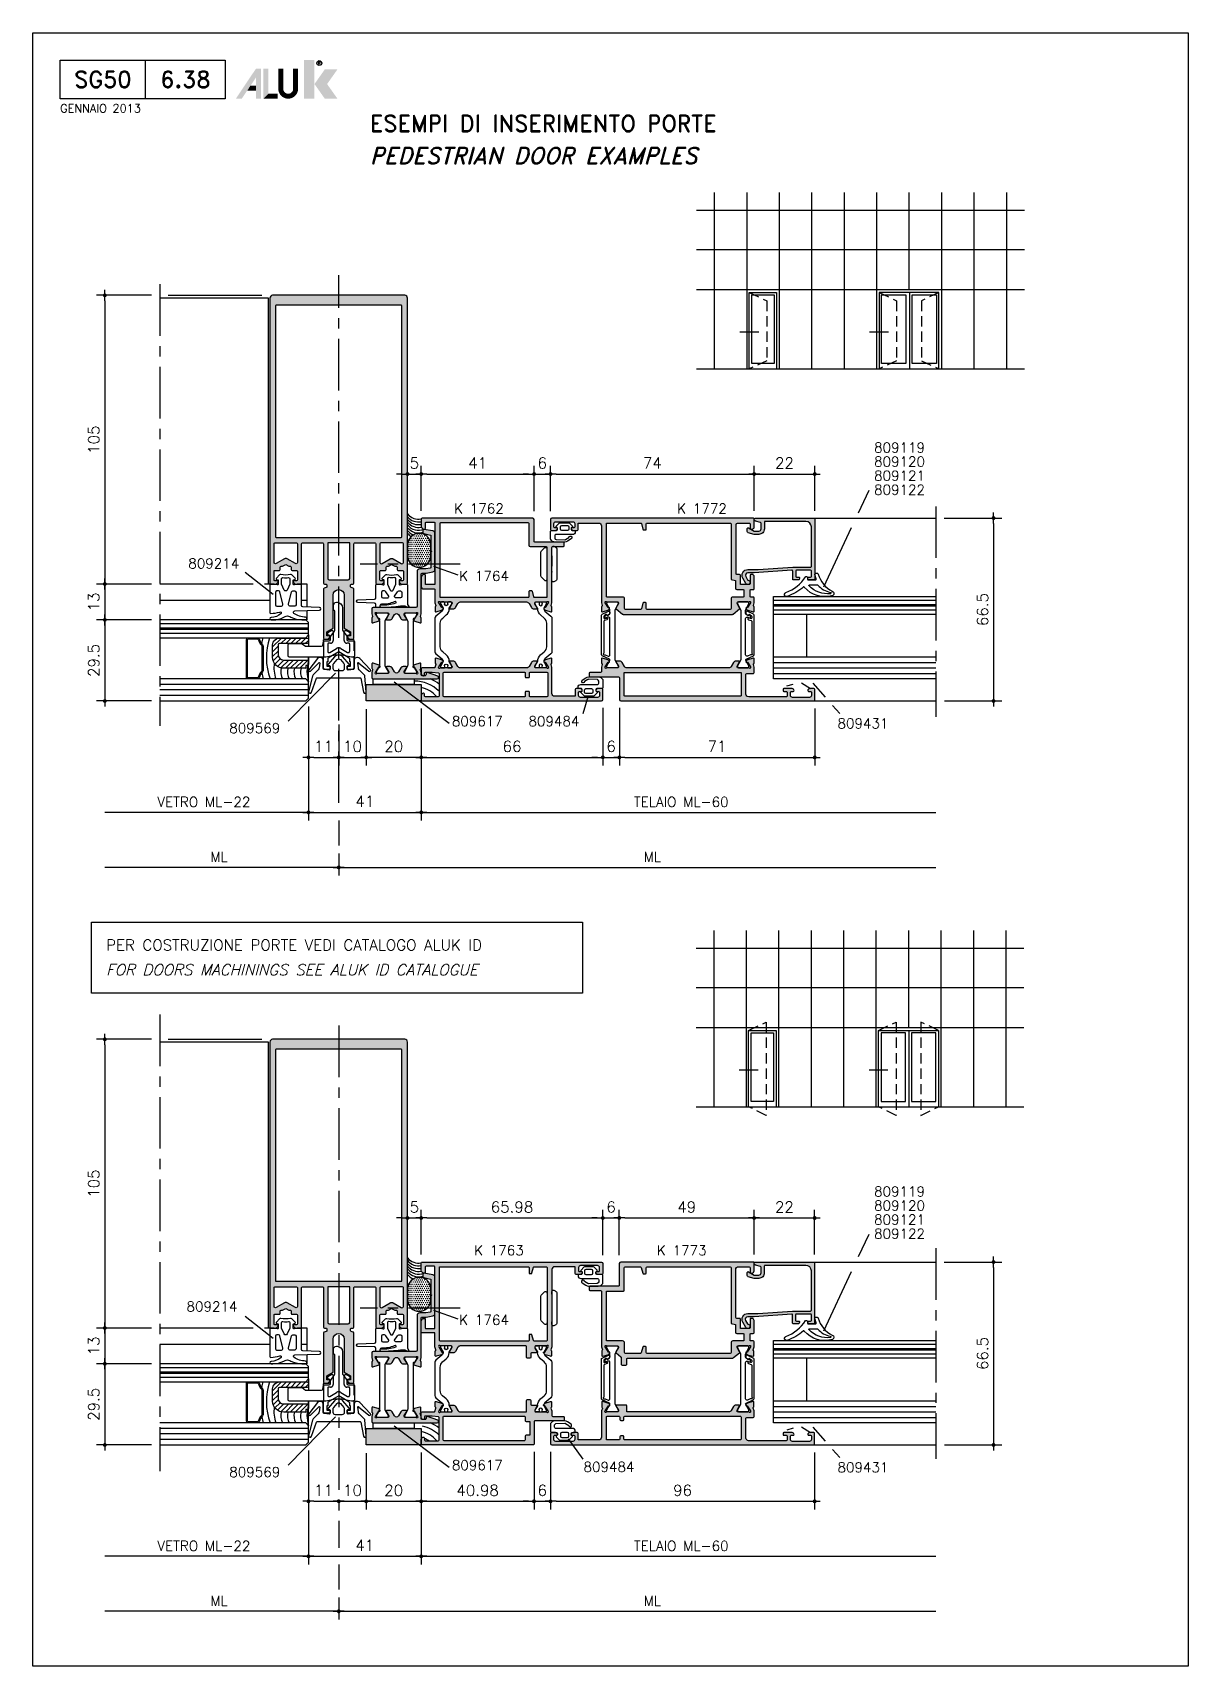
# Model space of a CAD drawing. Extents: x 0 to 1130, y -960 to 577.
# Drawn here: x 460 to 670, y -320 to -23 of the extents above; entities that cross this region are included whole.
import ezdxf
from ezdxf.enums import TextEntityAlignment as Align

# ---------------------------------------------------------------- set-up
doc = ezdxf.new("R2010")
doc.units = 0
doc.header["$LTSCALE"] = 7.5
doc.header["$MEASUREMENT"] = 0
doc.linetypes.add('CENTER', pattern=[2, 1.25, -0.25, 0.25, -0.25])
doc.linetypes.add('HIDDEN', pattern=[0.375, 0.25, -0.125])
doc.layers.get('0').update_dxf_attribs({"linetype": 'CONTINUOUS'})
doc.layers.get('DEFPOINTS').update_dxf_attribs({"linetype": 'CONTINUOUS'})
for name, color, linetype in [('ACCESSORI', 200, 'CONTINUOUS'), ('ASSI', 1, 'CENTER'), ('FILL', 8, 'CONTINUOUS'), ('FINE', 7, 'CONTINUOUS'), ('GOMMA', 3, 'CONTINUOUS'), ('GROSSA', 4, 'CONTINUOUS'), ('MARCHIO', 7, 'CONTINUOUS'), ('NASC', 7, 'HIDDEN'), ('QUOTE', 254, 'CONTINUOUS'), ('TESTO', 2, 'CONTINUOUS'), ('TRATTEGGI', 140, 'CONTINUOUS'), ('VETRO', 6, 'CONTINUOUS')]:
    doc.layers.add(name, color=color, linetype=linetype)
doc.styles.add('RD', font='ROMAND.SHX', dxfattribs={"height": 3})
doc.styles.add('RDI', font='ROMAND', dxfattribs={"oblique": 15, "height": 3})
doc.styles.get("Standard").update_dxf_attribs({"font": 'romans.shx'})
doc.dimstyles.new('SCALA_1-2$0', dxfattribs={"dimtxt": 2, "dimasz": 1, "dimexe": 1.5, "dimexo": 1.5, "dimgap": 1, "dimtad": 3, "dimlfac": 2, "dimdsep": 46, "dimtxsty": 'Standard', "dimblk1": 'PUNTO', "dimblk2": 'PUNTO', "dimsah": 1, "dimcen": 0, "dimclrt": 2, "dimaunit": 1, "dimadec": 0, "dimazin": 0, "dimtfac": 0.7, "dimtmove": 0, "dimatfit": 3, "dimldrblk": 'PUNTO', "dimfxl": 1, "dimtolj": 2, "dimarcsym": 0})

msp = doc.modelspace()

# ---------------------------------------------------------------- texts
at = {"layer": 'TESTO', "style": 'RD'}
msp.add_text('ESEMPI DI INSERIMENTO PORTE', height=3, dxfattribs=at).set_placement((521.2847, -40.9974))
at = {"layer": 'TESTO', "style": 'RDI', "oblique": 15}
msp.add_text('PEDESTRIAN DOOR EXAMPLES', height=3, dxfattribs=at).set_placement((521.2847, -46.8545))
at = {"layer": 'TESTO'}
for s, height, p in [('809119', 1.8, (612.8972, -99.323)), ('809120', 1.8, (612.8972, -101.8798)), ('809121', 1.8, (612.8972, -104.4367)), ('809122', 1.8, (612.8972, -106.9935)), ('K 1762', 1.8, (536.5846, -110.4021)), ('K 1772', 1.8, (577.1205, -110.4021)), ('809214', 1.8, (488.2775, -120.4055)), ('K 1764', 1.8, (537.5107, -122.67)), ('809617', 1.8, (536.1758, -149.0787)), ('809484', 1.8, (550.094, -149.0874)), ('809431', 1.8, (606.2518, -149.4739)), ('809569', 1.8, (495.7268, -150.3416)), ('PER COSTRUZIONE PORTE VEDI CATALOGO ALUK ID', 2, (473.3439, -189.8658)), ('809119', 1.8, (612.8972, -234.573)), ('809120', 1.8, (612.8972, -237.1298)), ('809121', 1.8, (612.8972, -239.6867)), ('809122', 1.8, (612.8972, -242.2435)), ('K 1763', 1.8, (540.2043, -245.2639)), ('K 1773', 1.8, (573.4325, -245.2639)), ('809214', 1.8, (487.9567, -255.4828)), ('K 1764', 1.8, (537.5107, -257.92)), ('809569', 1.8, (495.7268, -285.5916)), ('809617', 1.8, (536.1758, -284.3287)), ('809484', 1.8, (560.101, -284.6419)), ('809431', 1.8, (606.2518, -284.7239))]:
    msp.add_text(s, height=height, dxfattribs=at).set_placement(p)
at = {"layer": 'TESTO', "oblique": 15}
msp.add_text('FOR DOORS MACHININGS SEE ALUK ID CATALOGUE', height=2, dxfattribs=at).set_placement((473.3439, -194.3658))

# ---------------------------------------------------------------- blocks, each defined once
blk = doc.blocks.new('PUNTO')
blk.add_line((-1, 0), (1, 0))
at = {"const_width": 0.35}
blk.add_lwpolyline([(-0.175, 0, 1), (0.175, 0, 1)], format="xyb", close=True, dxfattribs=at)
blk = doc.blocks.new('*D139')
at = {"layer": 'DEFPOINTS', "color": 0, "transparency": 16777216}
for p in [(510.11, -144), (515.61, -154.75), (515.61, -154.75)]:
    blk.add_point(p, dxfattribs=at)
at = {"layer": 'QUOTE', "color": 0, "lineweight": -2, "transparency": 16777216}
for p, q in [((510.11, -145.5), (510.11, -156.25)), ((511.11, -154.75), (514.61, -154.75))]:
    blk.add_line(p, q, dxfattribs=at)
at = {"layer": 'QUOTE', "color": 0, "lineweight": -2, "transparency": 16777216, "rotation": 180}
blk.add_blockref('PUNTO', (510.11, -154.75), dxfattribs=at)
at = {"layer": 'QUOTE', "color": 0, "lineweight": -2, "transparency": 16777216}
blk.add_blockref('PUNTO', (515.61, -154.75), dxfattribs=at)
at = {"layer": 'QUOTE', "color": 2, "transparency": 16777216, "insert": (512.86, -152.75), "char_height": 2, "attachment_point": 5}
blk.add_mtext('\\A2;11', dxfattribs=at)
blk = doc.blocks.new('*D140')
at = {"layer": 'DEFPOINTS', "color": 0, "transparency": 16777216}
for p in [(510.11, -144), (473.11, -145.75), (473.11, -164.75)]:
    blk.add_point(p, dxfattribs=at)
at = {"layer": 'QUOTE', "color": 0, "lineweight": -2, "transparency": 16777216}
for p, q in [((510.11, -145.5), (510.11, -166.25)), ((509.11, -164.75), (473.11, -164.75))]:
    blk.add_line(p, q, dxfattribs=at)
blk.add_blockref('PUNTO', (510.11, -164.75), dxfattribs=at)
at = {"layer": 'QUOTE', "color": 2, "transparency": 16777216, "insert": (491.11, -162.85), "char_height": 1.8, "attachment_point": 5}
blk.add_mtext('\\A2;VETRO ML-22', dxfattribs=at)
blk = doc.blocks.new('_None')
blk = doc.blocks.new('*D141')
at = {"layer": 'DEFPOINTS', "color": 0, "transparency": 16777216}
for p in [(473.11, -145.75), (515.61, -170.75), (473.11, -174.75)]:
    blk.add_point(p, dxfattribs=at)
at = {"layer": 'QUOTE', "color": 0, "lineweight": -2, "transparency": 16777216}
for p, q in [((515.61, -172.25), (515.61, -176.25)), ((514.61, -174.75), (473.11, -174.75))]:
    blk.add_line(p, q, dxfattribs=at)
blk.add_blockref('PUNTO', (515.61, -174.75), dxfattribs=at)
at = {"layer": 'QUOTE', "color": 2, "transparency": 16777216, "insert": (493.86, -172.85), "char_height": 1.8, "attachment_point": 5}
blk.add_mtext('\\A2;ML', dxfattribs=at)
blk = doc.blocks.new('*D142')
at = {"layer": 'DEFPOINTS', "color": 0, "transparency": 16777216}
for p in [(510.11, -279.25), (515.61, -290), (515.61, -290)]:
    blk.add_point(p, dxfattribs=at)
at = {"layer": 'QUOTE', "color": 0, "lineweight": -2, "transparency": 16777216}
for p, q in [((510.11, -280.75), (510.11, -291.5)), ((511.11, -290), (514.61, -290))]:
    blk.add_line(p, q, dxfattribs=at)
at = {"layer": 'QUOTE', "color": 0, "lineweight": -2, "transparency": 16777216, "rotation": 180}
blk.add_blockref('PUNTO', (510.11, -290), dxfattribs=at)
at = {"layer": 'QUOTE', "color": 0, "lineweight": -2, "transparency": 16777216}
blk.add_blockref('PUNTO', (515.61, -290), dxfattribs=at)
at = {"layer": 'QUOTE', "color": 2, "transparency": 16777216, "insert": (512.86, -288), "char_height": 2, "attachment_point": 5}
blk.add_mtext('\\A2;11', dxfattribs=at)
blk = doc.blocks.new('*D143')
at = {"layer": 'DEFPOINTS', "color": 0, "transparency": 16777216}
for p in [(473.11, -281), (510.11, -279.25), (473.11, -300)]:
    blk.add_point(p, dxfattribs=at)
at = {"layer": 'QUOTE', "color": 0, "lineweight": -2, "transparency": 16777216}
for p, q in [((510.11, -280.75), (510.11, -301.5)), ((509.11, -300), (473.11, -300))]:
    blk.add_line(p, q, dxfattribs=at)
blk.add_blockref('PUNTO', (510.11, -300), dxfattribs=at)
at = {"layer": 'QUOTE', "color": 2, "transparency": 16777216, "insert": (491.11, -298.1), "char_height": 1.8, "attachment_point": 5}
blk.add_mtext('\\A2;VETRO ML-22', dxfattribs=at)
blk = doc.blocks.new('*D144')
at = {"layer": 'DEFPOINTS', "color": 0, "transparency": 16777216}
for p in [(473.11, -281), (515.61, -306), (473.11, -310)]:
    blk.add_point(p, dxfattribs=at)
at = {"layer": 'QUOTE', "color": 0, "lineweight": -2, "transparency": 16777216}
for p, q in [((515.61, -307.5), (515.61, -311.5)), ((514.61, -310), (473.11, -310))]:
    blk.add_line(p, q, dxfattribs=at)
blk.add_blockref('PUNTO', (515.61, -310), dxfattribs=at)
at = {"layer": 'QUOTE', "color": 2, "transparency": 16777216, "insert": (493.86, -308.1), "char_height": 1.8, "attachment_point": 5}
blk.add_mtext('\\A2;ML', dxfattribs=at)
blk = doc.blocks.new('*D145')
at = {"layer": 'DEFPOINTS', "color": 0, "transparency": 16777216}
for p in [(483.11, -206), (473.11, -258.5), (483.11, -258.5)]:
    blk.add_point(p, dxfattribs=at)
at = {"layer": 'QUOTE', "color": 0, "lineweight": -2, "transparency": 16777216}
for p, q in [((481.61, -206), (471.61, -206)), ((473.11, -207), (473.11, -257.5)), ((481.61, -258.5), (471.61, -258.5))]:
    blk.add_line(p, q, dxfattribs=at)
for p, rotation in [((473.11, -206), 90), ((473.11, -258.5), 270)]:
    blk.add_blockref('PUNTO', p, dxfattribs=dict(at, rotation=rotation))
at = {"layer": 'QUOTE', "color": 2, "transparency": 16777216, "insert": (471.11, -232.25), "char_height": 2, "attachment_point": 5, "rotation": 90}
blk.add_mtext('\\A2;105', dxfattribs=at)
blk = doc.blocks.new('*D146')
at = {"layer": 'DEFPOINTS', "color": 0, "transparency": 16777216}
for p in [(483.11, -258.5), (473.11, -265), (483.11, -265)]:
    blk.add_point(p, dxfattribs=at)
at = {"layer": 'QUOTE', "color": 0, "lineweight": -2, "transparency": 16777216}
for p, q in [((481.61, -258.5), (471.61, -258.5)), ((473.11, -259.5), (473.11, -264)), ((481.61, -265), (471.61, -265))]:
    blk.add_line(p, q, dxfattribs=at)
for p, rotation in [((473.11, -258.5), 90), ((473.11, -265), 270)]:
    blk.add_blockref('PUNTO', p, dxfattribs=dict(at, rotation=rotation))
at = {"layer": 'QUOTE', "color": 2, "transparency": 16777216, "insert": (471.11, -261.75), "char_height": 2, "attachment_point": 5, "rotation": 90}
blk.add_mtext('\\A2;13', dxfattribs=at)
blk = doc.blocks.new('*D147')
at = {"layer": 'DEFPOINTS', "color": 0, "transparency": 16777216}
for p in [(483.11, -265), (473.11, -279.75), (483.11, -279.75)]:
    blk.add_point(p, dxfattribs=at)
at = {"layer": 'QUOTE', "color": 0, "lineweight": -2, "transparency": 16777216}
for p, q in [((481.61, -265), (471.61, -265)), ((473.11, -266), (473.11, -278.75)), ((481.61, -279.75), (471.61, -279.75))]:
    blk.add_line(p, q, dxfattribs=at)
for p, rotation in [((473.11, -265), 90), ((473.11, -279.75), 270)]:
    blk.add_blockref('PUNTO', p, dxfattribs=dict(at, rotation=rotation))
at = {"layer": 'QUOTE', "color": 2, "transparency": 16777216, "insert": (471.11, -272.37), "char_height": 2, "attachment_point": 5, "rotation": 90}
blk.add_mtext('\\A2;29.5', dxfattribs=at)
blk = doc.blocks.new('*D148')
at = {"layer": 'DEFPOINTS', "color": 0, "transparency": 16777216}
for p in [(483.11, -70.75), (473.11, -123.25), (483.11, -123.25)]:
    blk.add_point(p, dxfattribs=at)
at = {"layer": 'QUOTE', "color": 0, "lineweight": -2, "transparency": 16777216}
for p, q in [((481.61, -70.75), (471.61, -70.75)), ((473.11, -71.75), (473.11, -122.25)), ((481.61, -123.25), (471.61, -123.25))]:
    blk.add_line(p, q, dxfattribs=at)
for p, rotation in [((473.11, -70.75), 90), ((473.11, -123.25), 270)]:
    blk.add_blockref('PUNTO', p, dxfattribs=dict(at, rotation=rotation))
at = {"layer": 'QUOTE', "color": 2, "transparency": 16777216, "insert": (471.11, -97), "char_height": 2, "attachment_point": 5, "rotation": 90}
blk.add_mtext('\\A2;105', dxfattribs=at)
blk = doc.blocks.new('*D149')
at = {"layer": 'DEFPOINTS', "color": 0, "transparency": 16777216}
for p in [(483.11, -123.25), (473.11, -129.75), (483.11, -129.75)]:
    blk.add_point(p, dxfattribs=at)
at = {"layer": 'QUOTE', "color": 0, "lineweight": -2, "transparency": 16777216}
for p, q in [((481.61, -123.25), (471.61, -123.25)), ((473.11, -124.25), (473.11, -128.75)), ((481.61, -129.75), (471.61, -129.75))]:
    blk.add_line(p, q, dxfattribs=at)
for p, rotation in [((473.11, -123.25), 90), ((473.11, -129.75), 270)]:
    blk.add_blockref('PUNTO', p, dxfattribs=dict(at, rotation=rotation))
at = {"layer": 'QUOTE', "color": 2, "transparency": 16777216, "insert": (471.11, -126.5), "char_height": 2, "attachment_point": 5, "rotation": 90}
blk.add_mtext('\\A2;13', dxfattribs=at)
blk = doc.blocks.new('*D150')
at = {"layer": 'DEFPOINTS', "color": 0, "transparency": 16777216}
for p in [(483.11, -129.75), (473.11, -144.5), (483.11, -144.5)]:
    blk.add_point(p, dxfattribs=at)
at = {"layer": 'QUOTE', "color": 0, "lineweight": -2, "transparency": 16777216}
for p, q in [((481.61, -129.75), (471.61, -129.75)), ((473.11, -130.75), (473.11, -143.5)), ((481.61, -144.5), (471.61, -144.5))]:
    blk.add_line(p, q, dxfattribs=at)
for p, rotation in [((473.11, -129.75), 90), ((473.11, -144.5), 270)]:
    blk.add_blockref('PUNTO', p, dxfattribs=dict(at, rotation=rotation))
at = {"layer": 'QUOTE', "color": 2, "transparency": 16777216, "insert": (471.11, -137.13), "char_height": 2, "attachment_point": 5, "rotation": 90}
blk.add_mtext('\\A2;29.5', dxfattribs=at)
blk = doc.blocks.new('*D125')
at = {"layer": 'DEFPOINTS', "color": 0, "transparency": 16777216}
for p in [(510.11, -145.05), (530.61, -144.35), (530.61, -164.75)]:
    blk.add_point(p, dxfattribs=at)
at = {"layer": 'QUOTE', "color": 0, "lineweight": -2, "transparency": 16777216}
for p, q in [((510.11, -146.55), (510.11, -166.25)), ((530.61, -145.85), (530.61, -166.25)), ((511.11, -164.75), (529.61, -164.75))]:
    blk.add_line(p, q, dxfattribs=at)
at = {"layer": 'QUOTE', "color": 0, "lineweight": -2, "transparency": 16777216, "rotation": 180}
blk.add_blockref('PUNTO', (510.11, -164.75), dxfattribs=at)
at = {"layer": 'QUOTE', "color": 0, "lineweight": -2, "transparency": 16777216}
blk.add_blockref('PUNTO', (530.61, -164.75), dxfattribs=at)
at = {"layer": 'QUOTE', "color": 2, "transparency": 16777216, "insert": (520.36, -162.75), "char_height": 2, "attachment_point": 5}
blk.add_mtext('\\A2;41', dxfattribs=at)
blk = doc.blocks.new('*D126')
at = {"layer": 'DEFPOINTS', "color": 0, "transparency": 16777216}
for p in [(624.11, -111.25), (624.21, -144.5), (634.61, -144.5)]:
    blk.add_point(p, dxfattribs=at)
at = {"layer": 'QUOTE', "color": 0, "lineweight": -2, "transparency": 16777216}
for p, q in [((625.61, -111.25), (636.11, -111.25)), ((634.61, -112.25), (634.61, -143.5)), ((625.71, -144.5), (636.11, -144.5))]:
    blk.add_line(p, q, dxfattribs=at)
for p, rotation in [((634.61, -111.25), 90), ((634.61, -144.5), 270)]:
    blk.add_blockref('PUNTO', p, dxfattribs=dict(at, rotation=rotation))
at = {"layer": 'QUOTE', "color": 2, "transparency": 16777216, "insert": (632.61, -127.88), "char_height": 2, "attachment_point": 5, "rotation": 90}
blk.add_mtext('\\A2;66.5', dxfattribs=at)
blk = doc.blocks.new('*D127')
at = {"layer": 'DEFPOINTS', "color": 0, "transparency": 16777216}
for p in [(528.11, -103.24), (530.61, -103.24), (530.61, -111.4)]:
    blk.add_point(p, dxfattribs=at)
at = {"layer": 'QUOTE', "color": 0, "lineweight": -2, "transparency": 16777216}
for p, q in [((527.11, -103.24), (526.11, -103.24)), ((528.11, -103.24), (530.61, -103.24)), ((530.61, -109.9), (530.61, -101.74)), ((531.61, -103.24), (532.61, -103.24))]:
    blk.add_line(p, q, dxfattribs=at)
blk.add_blockref('PUNTO', (528.11, -103.24), dxfattribs=at)
at = {"layer": 'QUOTE', "color": 0, "lineweight": -2, "transparency": 16777216, "rotation": 180}
blk.add_blockref('PUNTO', (530.61, -103.24), dxfattribs=at)
at = {"layer": 'QUOTE', "color": 2, "transparency": 16777216, "insert": (529.36, -101.24), "char_height": 2, "attachment_point": 5}
blk.add_mtext('\\A2;5', dxfattribs=at)
blk = doc.blocks.new('*D128')
at = {"layer": 'DEFPOINTS', "color": 0, "transparency": 16777216}
for p in [(551.11, -103.24), (530.61, -111.4), (551.11, -111.5)]:
    blk.add_point(p, dxfattribs=at)
at = {"layer": 'QUOTE', "color": 0, "lineweight": -2, "transparency": 16777216}
for p, q in [((530.61, -109.9), (530.61, -101.74)), ((531.61, -103.24), (550.11, -103.24)), ((551.11, -110), (551.11, -101.74))]:
    blk.add_line(p, q, dxfattribs=at)
at = {"layer": 'QUOTE', "color": 0, "lineweight": -2, "transparency": 16777216, "rotation": 180}
blk.add_blockref('PUNTO', (530.61, -103.24), dxfattribs=at)
at = {"layer": 'QUOTE', "color": 0, "lineweight": -2, "transparency": 16777216}
blk.add_blockref('PUNTO', (551.11, -103.24), dxfattribs=at)
at = {"layer": 'QUOTE', "color": 2, "transparency": 16777216, "insert": (540.86, -101.24), "char_height": 2, "attachment_point": 5}
blk.add_mtext('\\A2;41', dxfattribs=at)
blk = doc.blocks.new('*D129')
at = {"layer": 'DEFPOINTS', "color": 0, "transparency": 16777216}
for p in [(554.11, -103.24), (551.11, -111.5), (554.11, -111.5)]:
    blk.add_point(p, dxfattribs=at)
at = {"layer": 'QUOTE', "color": 0, "lineweight": -2, "transparency": 16777216}
for p, q in [((550.11, -103.24), (549.11, -103.24)), ((551.11, -110), (551.11, -101.74)), ((551.11, -103.24), (554.11, -103.24)), ((554.11, -110), (554.11, -101.74)), ((555.11, -103.24), (556.11, -103.24))]:
    blk.add_line(p, q, dxfattribs=at)
blk.add_blockref('PUNTO', (551.11, -103.24), dxfattribs=at)
at = {"layer": 'QUOTE', "color": 0, "lineweight": -2, "transparency": 16777216, "rotation": 180}
blk.add_blockref('PUNTO', (554.11, -103.24), dxfattribs=at)
at = {"layer": 'QUOTE', "color": 2, "transparency": 16777216, "insert": (552.61, -101.24), "char_height": 2, "attachment_point": 5}
blk.add_mtext('\\A2;6', dxfattribs=at)
blk = doc.blocks.new('*D130')
at = {"layer": 'DEFPOINTS', "color": 0, "transparency": 16777216}
for p in [(591.11, -103.24), (554.11, -111.5), (591.11, -111.4)]:
    blk.add_point(p, dxfattribs=at)
at = {"layer": 'QUOTE', "color": 0, "lineweight": -2, "transparency": 16777216}
for p, q in [((554.11, -110), (554.11, -101.74)), ((555.11, -103.24), (590.11, -103.24)), ((591.11, -109.9), (591.11, -101.74))]:
    blk.add_line(p, q, dxfattribs=at)
at = {"layer": 'QUOTE', "color": 0, "lineweight": -2, "transparency": 16777216, "rotation": 180}
blk.add_blockref('PUNTO', (554.11, -103.24), dxfattribs=at)
at = {"layer": 'QUOTE', "color": 0, "lineweight": -2, "transparency": 16777216}
blk.add_blockref('PUNTO', (591.11, -103.24), dxfattribs=at)
at = {"layer": 'QUOTE', "color": 2, "transparency": 16777216, "insert": (572.61, -101.24), "char_height": 2, "attachment_point": 5}
blk.add_mtext('\\A2;74', dxfattribs=at)
blk = doc.blocks.new('*D131')
at = {"layer": 'DEFPOINTS', "color": 0, "transparency": 16777216}
for p in [(602.11, -103.24), (591.11, -111.4), (602.11, -111.4)]:
    blk.add_point(p, dxfattribs=at)
at = {"layer": 'QUOTE', "color": 0, "lineweight": -2, "transparency": 16777216}
for p, q in [((591.11, -109.9), (591.11, -101.74)), ((592.11, -103.24), (601.11, -103.24)), ((602.11, -109.9), (602.11, -101.74))]:
    blk.add_line(p, q, dxfattribs=at)
at = {"layer": 'QUOTE', "color": 0, "lineweight": -2, "transparency": 16777216, "rotation": 180}
blk.add_blockref('PUNTO', (591.11, -103.24), dxfattribs=at)
at = {"layer": 'QUOTE', "color": 0, "lineweight": -2, "transparency": 16777216}
blk.add_blockref('PUNTO', (602.11, -103.24), dxfattribs=at)
at = {"layer": 'QUOTE', "color": 2, "transparency": 16777216, "insert": (596.61, -101.24), "char_height": 2, "attachment_point": 5}
blk.add_mtext('\\A2;22', dxfattribs=at)
blk = doc.blocks.new('*D132')
at = {"layer": 'DEFPOINTS', "color": 0, "transparency": 16777216}
for p in [(530.61, -144.35), (563.61, -144.25), (563.61, -154.75)]:
    blk.add_point(p, dxfattribs=at)
at = {"layer": 'QUOTE', "color": 0, "lineweight": -2, "transparency": 16777216}
for p, q in [((530.61, -145.85), (530.61, -156.25)), ((563.61, -145.75), (563.61, -156.25)), ((531.61, -154.75), (562.61, -154.75))]:
    blk.add_line(p, q, dxfattribs=at)
at = {"layer": 'QUOTE', "color": 0, "lineweight": -2, "transparency": 16777216, "rotation": 180}
blk.add_blockref('PUNTO', (530.61, -154.75), dxfattribs=at)
at = {"layer": 'QUOTE', "color": 0, "lineweight": -2, "transparency": 16777216}
blk.add_blockref('PUNTO', (563.61, -154.75), dxfattribs=at)
at = {"layer": 'QUOTE', "color": 2, "transparency": 16777216, "insert": (547.11, -152.75), "char_height": 2, "attachment_point": 5}
blk.add_mtext('\\A2;66', dxfattribs=at)
blk = doc.blocks.new('*D133')
at = {"layer": 'DEFPOINTS', "color": 0, "transparency": 16777216}
for p in [(563.61, -144.25), (566.61, -144.25), (566.61, -154.75)]:
    blk.add_point(p, dxfattribs=at)
at = {"layer": 'QUOTE', "color": 0, "lineweight": -2, "transparency": 16777216}
for p, q in [((563.61, -145.75), (563.61, -156.25)), ((566.61, -145.75), (566.61, -156.25)), ((562.61, -154.75), (561.61, -154.75)), ((563.61, -154.75), (566.61, -154.75)), ((567.61, -154.75), (568.61, -154.75))]:
    blk.add_line(p, q, dxfattribs=at)
blk.add_blockref('PUNTO', (563.61, -154.75), dxfattribs=at)
at = {"layer": 'QUOTE', "color": 0, "lineweight": -2, "transparency": 16777216, "rotation": 180}
blk.add_blockref('PUNTO', (566.61, -154.75), dxfattribs=at)
at = {"layer": 'QUOTE', "color": 2, "transparency": 16777216, "insert": (565.11, -152.75), "char_height": 2, "attachment_point": 5}
blk.add_mtext('\\A2;6', dxfattribs=at)
blk = doc.blocks.new('*D134')
at = {"layer": 'DEFPOINTS', "color": 0, "transparency": 16777216}
for p in [(566.61, -144.25), (602.11, -144.35), (602.11, -154.75)]:
    blk.add_point(p, dxfattribs=at)
at = {"layer": 'QUOTE', "color": 0, "lineweight": -2, "transparency": 16777216}
for p, q in [((566.61, -145.75), (566.61, -156.25)), ((602.11, -145.85), (602.11, -156.25)), ((567.61, -154.75), (601.11, -154.75))]:
    blk.add_line(p, q, dxfattribs=at)
at = {"layer": 'QUOTE', "color": 0, "lineweight": -2, "transparency": 16777216, "rotation": 180}
blk.add_blockref('PUNTO', (566.61, -154.75), dxfattribs=at)
at = {"layer": 'QUOTE', "color": 0, "lineweight": -2, "transparency": 16777216}
blk.add_blockref('PUNTO', (602.11, -154.75), dxfattribs=at)
at = {"layer": 'QUOTE', "color": 2, "transparency": 16777216, "insert": (584.36, -152.75), "char_height": 2, "attachment_point": 5}
blk.add_mtext('\\A2;71', dxfattribs=at)
blk = doc.blocks.new('*D135')
at = {"layer": 'DEFPOINTS', "color": 0, "transparency": 16777216}
for p in [(520.61, -144.5), (515.61, -147.3), (520.61, -154.75)]:
    blk.add_point(p, dxfattribs=at)
at = {"layer": 'QUOTE', "color": 0, "lineweight": -2, "transparency": 16777216}
for p, q in [((520.61, -146), (520.61, -156.25)), ((515.61, -148.8), (515.61, -156.25)), ((516.61, -154.75), (519.61, -154.75))]:
    blk.add_line(p, q, dxfattribs=at)
at = {"layer": 'QUOTE', "color": 0, "lineweight": -2, "transparency": 16777216, "rotation": 180}
blk.add_blockref('PUNTO', (515.61, -154.75), dxfattribs=at)
at = {"layer": 'QUOTE', "color": 0, "lineweight": -2, "transparency": 16777216}
blk.add_blockref('PUNTO', (520.61, -154.75), dxfattribs=at)
at = {"layer": 'QUOTE', "color": 2, "transparency": 16777216, "insert": (518.11, -152.75), "char_height": 2, "attachment_point": 5}
blk.add_mtext('\\A2;10', dxfattribs=at)
blk = doc.blocks.new('*D136')
at = {"layer": 'DEFPOINTS', "color": 0, "transparency": 16777216}
for p in [(520.61, -144.5), (530.61, -144.35), (520.61, -154.75)]:
    blk.add_point(p, dxfattribs=at)
at = {"layer": 'QUOTE', "color": 0, "lineweight": -2, "transparency": 16777216}
for p, q in [((520.61, -146), (520.61, -156.25)), ((530.61, -145.85), (530.61, -156.25)), ((529.61, -154.75), (521.61, -154.75))]:
    blk.add_line(p, q, dxfattribs=at)
at = {"layer": 'QUOTE', "color": 0, "lineweight": -2, "transparency": 16777216, "rotation": 180}
blk.add_blockref('PUNTO', (520.61, -154.75), dxfattribs=at)
at = {"layer": 'QUOTE', "color": 0, "lineweight": -2, "transparency": 16777216}
blk.add_blockref('PUNTO', (530.61, -154.75), dxfattribs=at)
at = {"layer": 'QUOTE', "color": 2, "transparency": 16777216, "insert": (525.61, -152.75), "char_height": 2, "attachment_point": 5}
blk.add_mtext('\\A2;20', dxfattribs=at)
blk = doc.blocks.new('*D137')
at = {"layer": 'DEFPOINTS', "color": 0, "transparency": 16777216}
for p in [(530.61, -144.35), (624.11, -147.38), (624.11, -164.75)]:
    blk.add_point(p, dxfattribs=at)
at = {"layer": 'QUOTE', "color": 0, "lineweight": -2, "transparency": 16777216}
for p, q in [((530.61, -145.85), (530.61, -166.25)), ((531.61, -164.75), (624.11, -164.75))]:
    blk.add_line(p, q, dxfattribs=at)
at = {"layer": 'QUOTE', "color": 0, "lineweight": -2, "transparency": 16777216, "rotation": 180}
blk.add_blockref('PUNTO', (530.61, -164.75), dxfattribs=at)
at = {"layer": 'QUOTE', "color": 2, "transparency": 16777216, "insert": (577.86, -162.85), "char_height": 1.8, "attachment_point": 5}
blk.add_mtext('\\A2;TELAIO ML-60', dxfattribs=at)
blk = doc.blocks.new('*D138')
at = {"layer": 'DEFPOINTS', "color": 0, "transparency": 16777216}
for p in [(624.11, -147.38), (515.61, -170.75), (624.11, -174.75)]:
    blk.add_point(p, dxfattribs=at)
at = {"layer": 'QUOTE', "color": 0, "lineweight": -2, "transparency": 16777216}
for p, q in [((515.61, -172.25), (515.61, -176.25)), ((516.61, -174.75), (624.11, -174.75))]:
    blk.add_line(p, q, dxfattribs=at)
at = {"layer": 'QUOTE', "color": 0, "lineweight": -2, "transparency": 16777216, "rotation": 180}
blk.add_blockref('PUNTO', (515.61, -174.75), dxfattribs=at)
at = {"layer": 'QUOTE', "color": 2, "transparency": 16777216, "insert": (572.61, -172.85), "char_height": 1.8, "attachment_point": 5}
blk.add_mtext('\\A2;ML', dxfattribs=at)
blk = doc.blocks.new('*D111')
at = {"layer": 'DEFPOINTS', "color": 0, "transparency": 16777216}
for p in [(510.11, -280.3), (530.6, -279.6), (530.6, -300)]:
    blk.add_point(p, dxfattribs=at)
at = {"layer": 'QUOTE', "color": 0, "lineweight": -2, "transparency": 16777216}
for p, q in [((510.11, -281.8), (510.11, -301.5)), ((530.6, -281.1), (530.6, -301.5)), ((511.11, -300), (529.6, -300))]:
    blk.add_line(p, q, dxfattribs=at)
at = {"layer": 'QUOTE', "color": 0, "lineweight": -2, "transparency": 16777216, "rotation": 180}
blk.add_blockref('PUNTO', (510.11, -300), dxfattribs=at)
at = {"layer": 'QUOTE', "color": 0, "lineweight": -2, "transparency": 16777216}
blk.add_blockref('PUNTO', (530.6, -300), dxfattribs=at)
at = {"layer": 'QUOTE', "color": 2, "transparency": 16777216, "insert": (520.35, -298), "char_height": 2, "attachment_point": 5}
blk.add_mtext('\\A2;41', dxfattribs=at)
blk = doc.blocks.new('*D112')
at = {"layer": 'DEFPOINTS', "color": 0, "transparency": 16777216}
for p in [(520.61, -279.75), (515.61, -290), (520.61, -290)]:
    blk.add_point(p, dxfattribs=at)
at = {"layer": 'QUOTE', "color": 0, "lineweight": -2, "transparency": 16777216}
for p, q in [((520.61, -281.25), (520.61, -291.5)), ((516.61, -290), (519.61, -290))]:
    blk.add_line(p, q, dxfattribs=at)
at = {"layer": 'QUOTE', "color": 0, "lineweight": -2, "transparency": 16777216, "rotation": 180}
blk.add_blockref('PUNTO', (515.61, -290), dxfattribs=at)
at = {"layer": 'QUOTE', "color": 0, "lineweight": -2, "transparency": 16777216}
blk.add_blockref('PUNTO', (520.61, -290), dxfattribs=at)
at = {"layer": 'QUOTE', "color": 2, "transparency": 16777216, "insert": (518.11, -288), "char_height": 2, "attachment_point": 5}
blk.add_mtext('\\A2;10', dxfattribs=at)
blk = doc.blocks.new('*D113')
at = {"layer": 'DEFPOINTS', "color": 0, "transparency": 16777216}
for p in [(528.11, -238.49), (530.61, -238.49), (530.61, -246.65)]:
    blk.add_point(p, dxfattribs=at)
at = {"layer": 'QUOTE', "color": 0, "lineweight": -2, "transparency": 16777216}
for p, q in [((530.61, -245.15), (530.61, -236.99)), ((527.11, -238.49), (526.11, -238.49)), ((528.11, -238.49), (530.61, -238.49)), ((531.61, -238.49), (532.61, -238.49))]:
    blk.add_line(p, q, dxfattribs=at)
blk.add_blockref('PUNTO', (528.11, -238.49), dxfattribs=at)
at = {"layer": 'QUOTE', "color": 0, "lineweight": -2, "transparency": 16777216, "rotation": 180}
blk.add_blockref('PUNTO', (530.61, -238.49), dxfattribs=at)
at = {"layer": 'QUOTE', "color": 2, "transparency": 16777216, "insert": (529.36, -236.49), "char_height": 2, "attachment_point": 5}
blk.add_mtext('\\A2;5', dxfattribs=at)
blk = doc.blocks.new('*D114')
at = {"layer": 'DEFPOINTS', "color": 0, "transparency": 16777216}
for p in [(563.6, -238.49), (530.61, -246.65), (563.6, -246.75)]:
    blk.add_point(p, dxfattribs=at)
at = {"layer": 'QUOTE', "color": 0, "lineweight": -2, "transparency": 16777216}
for p, q in [((530.61, -245.15), (530.61, -236.99)), ((563.6, -245.25), (563.6, -236.99)), ((531.61, -238.49), (562.6, -238.49))]:
    blk.add_line(p, q, dxfattribs=at)
at = {"layer": 'QUOTE', "color": 0, "lineweight": -2, "transparency": 16777216, "rotation": 180}
blk.add_blockref('PUNTO', (530.61, -238.49), dxfattribs=at)
at = {"layer": 'QUOTE', "color": 0, "lineweight": -2, "transparency": 16777216}
blk.add_blockref('PUNTO', (563.6, -238.49), dxfattribs=at)
at = {"layer": 'QUOTE', "color": 2, "transparency": 16777216, "insert": (547.1, -236.49), "char_height": 2, "attachment_point": 5}
blk.add_mtext('\\A2;65.98', dxfattribs=at)
blk = doc.blocks.new('*D115')
at = {"layer": 'DEFPOINTS', "color": 0, "transparency": 16777216}
for p in [(566.6, -238.49), (563.6, -246.75), (566.6, -246.75)]:
    blk.add_point(p, dxfattribs=at)
at = {"layer": 'QUOTE', "color": 0, "lineweight": -2, "transparency": 16777216}
for p, q in [((563.6, -245.25), (563.6, -236.99)), ((566.6, -245.25), (566.6, -236.99)), ((562.6, -238.49), (561.6, -238.49)), ((563.6, -238.49), (566.6, -238.49)), ((567.6, -238.49), (568.6, -238.49))]:
    blk.add_line(p, q, dxfattribs=at)
blk.add_blockref('PUNTO', (563.6, -238.49), dxfattribs=at)
at = {"layer": 'QUOTE', "color": 0, "lineweight": -2, "transparency": 16777216, "rotation": 180}
blk.add_blockref('PUNTO', (566.6, -238.49), dxfattribs=at)
at = {"layer": 'QUOTE', "color": 2, "transparency": 16777216, "insert": (565.1, -236.49), "char_height": 2, "attachment_point": 5}
blk.add_mtext('\\A2;6', dxfattribs=at)
blk = doc.blocks.new('*D116')
at = {"layer": 'DEFPOINTS', "color": 0, "transparency": 16777216}
for p in [(591.1, -238.49), (566.6, -246.75), (591.1, -246.65)]:
    blk.add_point(p, dxfattribs=at)
at = {"layer": 'QUOTE', "color": 0, "lineweight": -2, "transparency": 16777216}
for p, q in [((566.6, -245.25), (566.6, -236.99)), ((591.1, -245.15), (591.1, -236.99)), ((567.6, -238.49), (590.1, -238.49))]:
    blk.add_line(p, q, dxfattribs=at)
at = {"layer": 'QUOTE', "color": 0, "lineweight": -2, "transparency": 16777216, "rotation": 180}
blk.add_blockref('PUNTO', (566.6, -238.49), dxfattribs=at)
at = {"layer": 'QUOTE', "color": 0, "lineweight": -2, "transparency": 16777216}
blk.add_blockref('PUNTO', (591.1, -238.49), dxfattribs=at)
at = {"layer": 'QUOTE', "color": 2, "transparency": 16777216, "insert": (578.85, -236.49), "char_height": 2, "attachment_point": 5}
blk.add_mtext('\\A2;49', dxfattribs=at)
blk = doc.blocks.new('*D117')
at = {"layer": 'DEFPOINTS', "color": 0, "transparency": 16777216}
for p in [(602.1, -238.49), (591.1, -246.65), (602.1, -246.65)]:
    blk.add_point(p, dxfattribs=at)
at = {"layer": 'QUOTE', "color": 0, "lineweight": -2, "transparency": 16777216}
for p, q in [((591.1, -245.15), (591.1, -236.99)), ((602.1, -245.15), (602.1, -236.99)), ((592.1, -238.49), (601.1, -238.49))]:
    blk.add_line(p, q, dxfattribs=at)
at = {"layer": 'QUOTE', "color": 0, "lineweight": -2, "transparency": 16777216, "rotation": 180}
blk.add_blockref('PUNTO', (591.1, -238.49), dxfattribs=at)
at = {"layer": 'QUOTE', "color": 0, "lineweight": -2, "transparency": 16777216}
blk.add_blockref('PUNTO', (602.1, -238.49), dxfattribs=at)
at = {"layer": 'QUOTE', "color": 2, "transparency": 16777216, "insert": (596.6, -236.49), "char_height": 2, "attachment_point": 5}
blk.add_mtext('\\A2;22', dxfattribs=at)
blk = doc.blocks.new('*D118')
at = {"layer": 'DEFPOINTS', "color": 0, "transparency": 16777216}
for p in [(520.61, -279.75), (530.6, -279.6), (530.6, -290)]:
    blk.add_point(p, dxfattribs=at)
at = {"layer": 'QUOTE', "color": 0, "lineweight": -2, "transparency": 16777216}
for p, q in [((520.61, -281.25), (520.61, -291.5)), ((530.6, -281.1), (530.6, -291.5)), ((521.61, -290), (529.6, -290))]:
    blk.add_line(p, q, dxfattribs=at)
at = {"layer": 'QUOTE', "color": 0, "lineweight": -2, "transparency": 16777216, "rotation": 180}
blk.add_blockref('PUNTO', (520.61, -290), dxfattribs=at)
at = {"layer": 'QUOTE', "color": 0, "lineweight": -2, "transparency": 16777216}
blk.add_blockref('PUNTO', (530.6, -290), dxfattribs=at)
at = {"layer": 'QUOTE', "color": 2, "transparency": 16777216, "insert": (525.6, -288), "char_height": 2, "attachment_point": 5}
blk.add_mtext('\\A2;20', dxfattribs=at)
blk = doc.blocks.new('*D119')
at = {"layer": 'DEFPOINTS', "color": 0, "transparency": 16777216}
for p in [(530.61, -279.6), (551.1, -279.5), (551.1, -290)]:
    blk.add_point(p, dxfattribs=at)
at = {"layer": 'QUOTE', "color": 0, "lineweight": -2, "transparency": 16777216}
for p, q in [((530.61, -281.1), (530.61, -291.5)), ((551.1, -281), (551.1, -291.5)), ((531.61, -290), (550.1, -290))]:
    blk.add_line(p, q, dxfattribs=at)
at = {"layer": 'QUOTE', "color": 0, "lineweight": -2, "transparency": 16777216, "rotation": 180}
blk.add_blockref('PUNTO', (530.61, -290), dxfattribs=at)
at = {"layer": 'QUOTE', "color": 0, "lineweight": -2, "transparency": 16777216}
blk.add_blockref('PUNTO', (551.1, -290), dxfattribs=at)
at = {"layer": 'QUOTE', "color": 2, "transparency": 16777216, "insert": (540.85, -288), "char_height": 2, "attachment_point": 5}
blk.add_mtext('\\A2;40.98', dxfattribs=at)
blk = doc.blocks.new('*D120')
at = {"layer": 'DEFPOINTS', "color": 0, "transparency": 16777216}
for p in [(551.1, -279.5), (554.1, -279.5), (554.1, -290)]:
    blk.add_point(p, dxfattribs=at)
at = {"layer": 'QUOTE', "color": 0, "lineweight": -2, "transparency": 16777216}
for p, q in [((551.1, -281), (551.1, -291.5)), ((554.1, -281), (554.1, -291.5)), ((550.1, -290), (549.1, -290)), ((551.1, -290), (554.1, -290)), ((555.1, -290), (556.1, -290))]:
    blk.add_line(p, q, dxfattribs=at)
blk.add_blockref('PUNTO', (551.1, -290), dxfattribs=at)
at = {"layer": 'QUOTE', "color": 0, "lineweight": -2, "transparency": 16777216, "rotation": 180}
blk.add_blockref('PUNTO', (554.1, -290), dxfattribs=at)
at = {"layer": 'QUOTE', "color": 2, "transparency": 16777216, "insert": (552.6, -288), "char_height": 2, "attachment_point": 5}
blk.add_mtext('\\A2;6', dxfattribs=at)
blk = doc.blocks.new('*D121')
at = {"layer": 'DEFPOINTS', "color": 0, "transparency": 16777216}
for p in [(554.1, -279.5), (602.1, -279.6), (602.1, -290)]:
    blk.add_point(p, dxfattribs=at)
at = {"layer": 'QUOTE', "color": 0, "lineweight": -2, "transparency": 16777216}
for p, q in [((554.1, -281), (554.1, -291.5)), ((602.1, -281.1), (602.1, -291.5)), ((555.1, -290), (601.1, -290))]:
    blk.add_line(p, q, dxfattribs=at)
at = {"layer": 'QUOTE', "color": 0, "lineweight": -2, "transparency": 16777216, "rotation": 180}
blk.add_blockref('PUNTO', (554.1, -290), dxfattribs=at)
at = {"layer": 'QUOTE', "color": 0, "lineweight": -2, "transparency": 16777216}
blk.add_blockref('PUNTO', (602.1, -290), dxfattribs=at)
at = {"layer": 'QUOTE', "color": 2, "transparency": 16777216, "insert": (578.1, -288), "char_height": 2, "attachment_point": 5}
blk.add_mtext('\\A2;96', dxfattribs=at)
blk = doc.blocks.new('*D122')
at = {"layer": 'DEFPOINTS', "color": 0, "transparency": 16777216}
for p in [(530.61, -279.6), (624.1, -282.25), (624.1, -300)]:
    blk.add_point(p, dxfattribs=at)
at = {"layer": 'QUOTE', "color": 0, "lineweight": -2, "transparency": 16777216}
for p, q in [((530.61, -281.1), (530.61, -301.5)), ((531.61, -300), (624.1, -300))]:
    blk.add_line(p, q, dxfattribs=at)
at = {"layer": 'QUOTE', "color": 0, "lineweight": -2, "transparency": 16777216, "rotation": 180}
blk.add_blockref('PUNTO', (530.61, -300), dxfattribs=at)
at = {"layer": 'QUOTE', "color": 2, "transparency": 16777216, "insert": (577.86, -298.1), "char_height": 1.8, "attachment_point": 5}
blk.add_mtext('\\A2;TELAIO ML-60', dxfattribs=at)
blk = doc.blocks.new('*D123')
at = {"layer": 'DEFPOINTS', "color": 0, "transparency": 16777216}
for p in [(624.1, -282.25), (515.61, -306), (624.1, -310)]:
    blk.add_point(p, dxfattribs=at)
at = {"layer": 'QUOTE', "color": 0, "lineweight": -2, "transparency": 16777216}
for p, q in [((515.61, -307.5), (515.61, -311.5)), ((516.61, -310), (624.1, -310))]:
    blk.add_line(p, q, dxfattribs=at)
at = {"layer": 'QUOTE', "color": 0, "lineweight": -2, "transparency": 16777216, "rotation": 180}
blk.add_blockref('PUNTO', (515.61, -310), dxfattribs=at)
at = {"layer": 'QUOTE', "color": 2, "transparency": 16777216, "insert": (572.61, -308.1), "char_height": 1.8, "attachment_point": 5}
blk.add_mtext('\\A2;ML', dxfattribs=at)
blk = doc.blocks.new('*D124')
at = {"layer": 'DEFPOINTS', "color": 0, "transparency": 16777216}
for p in [(624.11, -246.5), (624.21, -279.75), (634.61, -279.75)]:
    blk.add_point(p, dxfattribs=at)
at = {"layer": 'QUOTE', "color": 0, "lineweight": -2, "transparency": 16777216}
for p, q in [((625.61, -246.5), (636.11, -246.5)), ((634.61, -247.5), (634.61, -278.75)), ((625.71, -279.75), (636.11, -279.75))]:
    blk.add_line(p, q, dxfattribs=at)
for p, rotation in [((634.61, -246.5), 90), ((634.61, -279.75), 270)]:
    blk.add_blockref('PUNTO', p, dxfattribs=dict(at, rotation=rotation))
at = {"layer": 'QUOTE', "color": 2, "transparency": 16777216, "insert": (632.61, -263.13), "char_height": 2, "attachment_point": 5, "rotation": 90}
blk.add_mtext('\\A2;66.5', dxfattribs=at)
blk = doc.blocks.new('nms')
at = {"layer": 'MARCHIO'}
blk.add_line((20.5, -12), (20.5, -5), dxfattribs=at)
blk.add_lwpolyline([(35, -12), (5, -12), (5, -5), (35, -5)], close=True, dxfattribs=at)
at = {"layer": 'MARCHIO', "const_width": 0.894}
blk.add_lwpolyline([(47.78, -6.56), (47.78, -10.2, -1), (45.08, -10.2), (45.08, -6.56)], format="xyb", dxfattribs=at)
at = {"layer": 'MARCHIO'}
blk.add_circle((52.08, -5.53), 0.442, dxfattribs=at)
for points in [[(49.3, -4.96), (51.18, -4.96), (49.3, -12), (51.18, -12)], [(36.93, -12), (38, -12), (40.56, -6.56), (40.58, -8.14)], [(40.56, -6.56), (40.58, -8.14), (41.47, -6.56), (41.47, -12)], [(40.58, -12), (41.47, -12), (40.58, -8.14)], [(41.93, -6.56), (42.82, -6.56), (41.93, -12), (42.82, -11.11)], [(53.08, -6.68), (55.38, -6.68), (51.21, -9.34), (53.5, -9.34)], [(39.58, -9.63), (38.99, -10.53), (40.58, -9.63), (40.58, -10.53)], [(42.82, -11.11), (41.93, -12), (44.54, -11.11), (44.54, -12)], [(51.21, -9.34), (53.5, -9.34), (53.08, -12), (55.38, -12)]]:
    blk.add_solid(points, dxfattribs=at)
blk.add_text('R', height=0.444, dxfattribs=at).set_placement((52.08, -5.53), align=Align.MIDDLE)
at = {"layer": 'MARCHIO', "color": 2, "style": 'RD'}
for tag, p in [('SERIE', (12.75, -8.5)), ('PAG', (27.75, -8.5))]:
    blk.add_attdef(tag, text='', height=3, dxfattribs=at).set_placement(p, align=Align.MIDDLE)
at = {"layer": 'MARCHIO', "color": 2}
blk.add_attdef('REVISIONE', (5, -14.5), '', height=1.5, dxfattribs=at)

# ---------------------------------------------------------------- dimensions: what is measured, and where the dimension line sits
at = {"layer": 'QUOTE'}
for base, p1, p2, picture, middle in [((473.108, -123.25), (483.108, -70.75), (483.108, -123.25), '*D148', (471.108, -97)), ((634.6089, -144.5034), (624.1089, -111.2534), (624.2089, -144.5034), '*D126', (632.6089, -127.8784)), ((473.108, -129.75), (483.108, -123.25), (483.108, -129.75), '*D149', (471.108, -126.5)), ((473.108, -144.5), (483.108, -129.75), (483.108, -144.5), '*D150', (471.108, -137.125)), ((473.108, -258.5), (483.108, -206), (483.108, -258.5), '*D145', (471.108, -232.25)), ((634.6089, -279.7534), (624.1089, -246.5034), (624.2089, -279.7534), '*D124', (632.6089, -263.1284)), ((473.108, -265), (483.108, -258.5), (483.108, -265), '*D146', (471.108, -261.75)), ((473.108, -279.75), (483.108, -265), (483.108, -279.75), '*D147', (471.108, -272.375))]:
    dim = msp.add_linear_dim(base=base, p1=p1, p2=p2, angle=90, dimstyle='SCALA_1-2$0', dxfattribs=at)
    dim.commit()
    dim.dimension.update_dxf_attribs({"geometry": picture, "text_midpoint": middle})
for base, p1, p2, picture, middle in [((530.608, -103.2399), (528.108, -103.2399), (530.608, -111.3999), '*D127', (529.358, -103.2399)), ((554.1089, -103.2399), (551.108, -111.5), (554.1089, -111.5), '*D129', (552.6084, -103.2399)), ((515.608, -154.75), (510.108, -144), (515.608, -154.75), '*D139', (512.858, -154.75)), ((566.6089, -154.75), (563.6088, -144.25), (566.6089, -144.25), '*D133', (565.1089, -154.75)), ((530.608, -238.4899), (528.108, -238.4899), (530.608, -246.6499), '*D113', (529.358, -238.4899)), ((566.6001, -238.4899), (563.6001, -246.75), (566.6001, -246.7499), '*D115', (565.1001, -238.4899)), ((515.608, -290), (510.108, -279.25), (515.608, -290), '*D142', (512.858, -290)), ((554.1001, -290), (551.1001, -279.5), (554.1001, -279.4999), '*D120', (552.6001, -290))]:
    dim = msp.add_linear_dim(base=base, p1=p1, p2=p2, dimstyle='SCALA_1-2$0', dxfattribs=at)
    dim.commit()
    dim.dimension.update_dxf_attribs({"geometry": picture, "text_midpoint": middle, "dimtype": 160})
for base, p1, p2, picture, middle in [((551.108, -103.2399), (530.608, -111.3999), (551.108, -111.5), '*D128', (540.858, -101.2399)), ((591.1089, -103.2399), (554.1089, -111.5), (591.1089, -111.4), '*D130', (572.6089, -101.2399)), ((602.107, -103.2399), (591.1089, -111.4), (602.107, -111.4), '*D131', (596.608, -101.2399)), ((530.608, -164.75), (510.108, -145.0548), (530.608, -144.35), '*D125', (520.358, -162.75)), ((520.608, -154.75), (515.608, -147.2975), (520.608, -144.5), '*D135', (518.108, -152.75)), ((520.608, -154.75), (530.608, -144.35), (520.608, -144.5), '*D136', (525.608, -152.75)), ((563.6088, -154.75), (530.608, -144.35), (563.6088, -144.25), '*D132', (547.1084, -152.75)), ((602.1089, -154.75), (566.6089, -144.25), (602.1089, -144.35), '*D134', (584.3589, -152.75)), ((563.6001, -238.4899), (530.608, -246.6499), (563.6001, -246.75), '*D114', (547.104, -236.4899)), ((591.1001, -238.4899), (566.6001, -246.7499), (591.1001, -246.65), '*D116', (578.8501, -236.4899)), ((602.0983, -238.4899), (591.1001, -246.65), (602.0983, -246.65), '*D117', (596.5992, -236.4899)), ((520.608, -290), (515.608, -290), (520.608, -279.75), '*D112', (518.108, -288)), ((551.1001, -290), (530.608, -279.6), (551.1001, -279.5), '*D119', (540.854, -288))]:
    dim = msp.add_linear_dim(base=base, p1=p1, p2=p2, dimstyle='SCALA_1-2$0', dxfattribs=at)
    dim.commit()
    dim.dimension.update_dxf_attribs({"geometry": picture, "text_midpoint": middle})
for base, p1, p2, text, override, picture, middle in [((473.108, -164.75), (510.108, -144), (473.108, -145.75), 'VETRO ML-22', {"dimtxt": 1.8, "dimblk2": 'None', "dimse2": 1, "dimsd2": 0}, '*D140', (491.108, -162.85)), ((624.1089, -164.75), (530.608, -144.35), (624.1089, -147.375), 'TELAIO ML-60', {"dimtxt": 1.8, "dimblk2": 'None', "dimse2": 1}, '*D137', (577.8584, -162.85)), ((473.108, -174.75), (515.608, -170.7543), (473.108, -145.75), 'ML', {"dimtxt": 1.8, "dimblk2": 'None', "dimse2": 1}, '*D141', (493.858, -172.85)), ((473.108, -300), (510.108, -279.25), (473.108, -281), 'VETRO ML-22', {"dimtxt": 1.8, "dimblk2": 'None', "dimse2": 1, "dimsd2": 0}, '*D143', (491.108, -298.1)), ((473.108, -310), (515.608, -306.0043), (473.108, -281), 'ML', {"dimtxt": 1.8, "dimblk2": 'None', "dimse2": 1}, '*D144', (493.858, -308.1)), ((624.1023, -300), (530.608, -279.6), (624.1023, -282.2497), 'TELAIO ML-60', {"dimtxt": 1.8, "dimblk2": 'None', "dimse2": 1}, '*D122', (577.8551, -298.1))]:
    dim = msp.add_linear_dim(base=base, p1=p1, p2=p2, text=text, dimstyle='SCALA_1-2$0', override=override, dxfattribs=at)
    dim.commit()
    dim.dimension.update_dxf_attribs({"geometry": picture, "text_midpoint": middle})
for base, p1, p2, picture, middle in [((624.1089, -174.75), (515.608, -170.7543), (624.1089, -147.375), '*D138', (572.609, -174.75)), ((624.1023, -310), (515.608, -306.0043), (624.1023, -282.2497), '*D123', (572.609, -310))]:
    dim = msp.add_linear_dim(base=base, p1=p1, p2=p2, text='ML', dimstyle='SCALA_1-2$0', override={"dimtxt": 1.8, "dimblk2": 'None', "dimse2": 1}, dxfattribs=at)
    dim.commit()
    dim.dimension.update_dxf_attribs({"geometry": picture, "text_midpoint": middle, "dimtype": 160})
for base, p1, p2, picture, middle in [((530.6001, -300), (510.108, -280.3048), (530.6001, -279.6), '*D111', (520.354, -298)), ((530.6001, -290), (520.608, -279.75), (530.6001, -279.6), '*D118', (525.604, -288)), ((602.1001, -290), (554.1001, -279.4999), (602.1001, -279.5999), '*D121', (578.1001, -288))]:
    dim = msp.add_linear_dim(base=base, p1=p1, p2=p2, dimstyle='SCALA_1-2$0', override={"dimdec": 1}, dxfattribs=at)
    dim.commit()
    dim.dimension.update_dxf_attribs({"geometry": picture, "text_midpoint": middle})

# ---------------------------------------------------------------- hatches: boundary and pattern name
at = {"layer": 'FILL'}
h = msp.add_hatch(color=256, dxfattribs=at)
edge = h.paths.add_edge_path(flags=16)
edge.add_arc((504.258, -72.7), 0.15, 90, 180)
edge.add_line((504.108, -72.7), (504.108, -114.6))
edge.add_arc((504.258, -114.6), 0.15, 180, 270)
edge.add_line((504.258, -114.75), (526.958, -114.75))
edge.add_arc((526.958, -114.6), 0.15, 270, 360)
edge.add_line((527.108, -114.6), (527.108, -72.7))
edge.add_arc((526.958, -72.7), 0.15, 0, 90)
edge.add_line((526.958, -72.55), (504.258, -72.55))
edge = h.paths.add_edge_path()
edge.add_line((507.958, -122.65), (507.508, -122.65))
edge.add_arc((507.508, -122.8), 0.15, 90, 180)
edge.add_line((507.358, -122.8), (507.358, -122.8379))
edge.add_arc((507.508, -122.8379), 0.15, 180, 225)
edge.add_line((507.4019, -122.9439), (507.664, -123.2061))
edge.add_arc((507.7701, -123.1), 0.15, 225, 270)
edge.add_line((507.7701, -123.25), (508.708, -123.25))
edge.add_arc((508.708, -123.1), 0.15, 270, 360)
edge.add_line((508.858, -123.1), (508.858, -115.9))
edge.add_arc((509.008, -115.9), 0.15, 90, 180, ccw=False)
edge.add_line((509.008, -115.75), (512.708, -115.75))
edge.add_arc((512.708, -115.9), 0.15, 0, 90, ccw=False)
edge.add_line((512.858, -115.9), (512.858, -123.1))
edge.add_arc((513.008, -123.1), 0.15, 180, 270)
edge.add_line((513.008, -123.25), (513.308, -123.25))
edge.add_arc((513.308, -123.4), 0.15, 0, 90, ccw=False)
edge.add_line((513.458, -123.4), (513.458, -123.7241))
edge.add_arc((513.308, -123.7241), 0.15, -75, 0, ccw=False)
edge.add_line((513.3468, -123.869), (512.9692, -123.9702))
edge.add_arc((513.008, -124.1151), 0.15, 105, 180)
edge.add_line((512.858, -124.1151), (512.858, -133.1))
edge.add_arc((513.008, -133.1), 0.15, 180, 270)
edge.add_line((513.008, -133.25), (513.658, -133.25))
edge.add_line((513.658, -133.25), (514.008, -132.9))
edge.add_line((514.008, -132.9), (514.008, -132.65))
edge.add_line((514.008, -132.65), (513.458, -132.65))
edge.add_line((513.458, -132.65), (513.458, -131.914))
edge.add_line((513.458, -131.914), (514.608, -131.25))
edge.add_line((514.608, -131.25), (514.608, -125.25))
edge.add_arc((515.608, -125.25), 1, 0, 180, ccw=False)
edge.add_line((516.608, -125.25), (516.608, -131.25))
edge.add_line((516.608, -131.25), (517.758, -131.914))
edge.add_line((517.758, -131.914), (517.758, -132.65))
edge.add_line((517.758, -132.65), (517.208, -132.65))
edge.add_line((517.208, -132.65), (517.208, -132.9))
edge.add_line((517.208, -132.9), (517.558, -133.25))
edge.add_line((517.558, -133.25), (518.208, -133.25))
edge.add_arc((518.208, -133.1), 0.15, 270, 360)
edge.add_line((518.358, -133.1), (518.358, -124.1151))
edge.add_arc((518.208, -124.1151), 0.15, 0, 75)
edge.add_line((518.2468, -123.9702), (517.8692, -123.869))
edge.add_arc((517.908, -123.7241), 0.15, 180, 255, ccw=False)
edge.add_line((517.758, -123.7241), (517.758, -123.65))
edge.add_line((517.758, -123.65), (517.758, -123.4))
edge.add_arc((517.908, -123.4), 0.15, 90, 180, ccw=False)
edge.add_line((517.908, -123.25), (518.208, -123.25))
edge.add_arc((518.208, -123.1), 0.15, 270, 360)
edge.add_line((518.358, -123.1), (518.358, -115.9))
edge.add_arc((518.508, -115.9), 0.15, 90, 180, ccw=False)
edge.add_line((518.508, -115.75), (522.208, -115.75))
edge.add_arc((522.208, -115.9), 0.15, 0, 90, ccw=False)
edge.add_line((522.358, -115.9), (522.358, -123.1))
edge.add_arc((522.508, -123.1), 0.15, 180, 270)
edge.add_line((522.508, -123.25), (523.4458, -123.25))
edge.add_arc((523.4458, -123.1), 0.15, 270, 315)
edge.add_line((523.5519, -123.2061), (523.814, -122.9439))
edge.add_arc((523.708, -122.8379), 0.15, 315, 360)
edge.add_line((523.858, -122.8379), (523.858, -122.8))
edge.add_arc((523.708, -122.8), 0.15, 360, 450)
edge.add_line((523.708, -122.65), (523.258, -122.65))
edge.add_arc((523.258, -122.5), 0.15, 180, 270, ccw=False)
edge.add_line((523.108, -122.5), (523.108, -120.9))
edge.add_arc((523.258, -120.9), 0.15, 90, 180, ccw=False)
edge.add_line((523.258, -120.75), (524.083, -120.75))
edge.add_arc((524.083, -120.6), 0.15, 270, 360)
edge.add_line((524.233, -120.6), (524.233, -120.15))
edge.add_arc((524.383, -120.15), 0.15, 90, 180, ccw=False)
edge.add_line((524.383, -120), (524.666, -120))
edge.add_line((524.666, -120), (525.233, -119.6727))
edge.add_line((525.233, -119.6727), (525.8, -120))
edge.add_line((525.8, -120), (526.083, -120))
edge.add_arc((526.083, -120.15), 0.15, 0, 90, ccw=False)
edge.add_line((526.233, -120.15), (526.233, -120.6))
edge.add_arc((526.383, -120.6), 0.15, 180, 270)
edge.add_line((526.383, -120.75), (527.208, -120.75))
edge.add_arc((527.208, -120.9), 0.15, 0, 90, ccw=False)
edge.add_line((527.358, -120.9), (527.358, -122.5))
edge.add_arc((527.208, -122.5), 0.15, -90, 0, ccw=False)
edge.add_line((527.208, -122.65), (526.758, -122.65))
edge.add_arc((526.758, -122.8), 0.15, 90, 180)
edge.add_line((526.608, -122.8), (526.608, -122.8379))
edge.add_arc((526.758, -122.8379), 0.15, 180, 225)
edge.add_line((526.6519, -122.9439), (526.914, -123.2061))
edge.add_arc((527.0201, -123.1), 0.15, 225, 270)
edge.add_line((527.0201, -123.25), (527.958, -123.25))
edge.add_arc((527.958, -123.1), 0.15, 270, 360)
edge.add_line((528.108, -123.1), (528.108, -71.25))
edge.add_arc((527.608, -71.25), 0.5, 0, 90)
edge.add_line((527.608, -70.75), (503.608, -70.75))
edge.add_arc((503.608, -71.25), 0.5, 90, 180)
edge.add_line((503.108, -71.25), (503.108, -123.1))
edge.add_arc((503.258, -123.1), 0.15, 180, 270)
edge.add_line((503.258, -123.25), (504.1958, -123.25))
edge.add_arc((504.1958, -123.1), 0.15, 270, 315)
edge.add_line((504.3019, -123.2061), (504.564, -122.9439))
edge.add_arc((504.458, -122.8379), 0.15, 315, 360)
edge.add_line((504.608, -122.8379), (504.608, -122.8))
edge.add_arc((504.458, -122.8), 0.15, 0, 90)
edge.add_line((504.458, -122.65), (504.008, -122.65))
edge.add_arc((504.008, -122.5), 0.15, 180, 270, ccw=False)
edge.add_line((503.858, -122.5), (503.858, -120.9))
edge.add_arc((504.008, -120.9), 0.15, 90, 180, ccw=False)
edge.add_line((504.008, -120.75), (504.833, -120.75))
edge.add_arc((504.833, -120.6), 0.15, 270, 360)
edge.add_line((504.983, -120.6), (504.983, -120.15))
edge.add_arc((505.133, -120.15), 0.15, 90, 180, ccw=False)
edge.add_line((505.133, -120), (505.416, -120))
edge.add_line((505.416, -120), (505.983, -119.6727))
edge.add_line((505.983, -119.6727), (506.55, -120))
edge.add_line((506.55, -120), (506.833, -120))
edge.add_arc((506.833, -120.15), 0.15, 0, 90, ccw=False)
edge.add_line((506.983, -120.15), (506.983, -120.6))
edge.add_arc((507.133, -120.6), 0.15, 180, 270)
edge.add_line((507.133, -120.75), (507.958, -120.75))
edge.add_arc((507.958, -120.9), 0.15, 0, 90, ccw=False)
edge.add_line((508.108, -120.9), (508.108, -122.5))
edge.add_arc((507.958, -122.5), 0.15, -90, 0, ccw=False)
edge = h.paths.add_edge_path(flags=16)
edge.add_line((503.858, -119.3118), (503.858, -115.9))
edge.add_arc((504.008, -115.9), 0.15, 90, 180, ccw=False)
edge.add_line((504.008, -115.75), (507.958, -115.75))
edge.add_arc((507.958, -115.9), 0.15, 0, 90, ccw=False)
edge.add_line((508.108, -115.9), (508.108, -119.3118))
edge.add_arc((507.858, -119.3118), 0.25, -120, 0, ccw=False)
edge.add_line((507.733, -119.5283), (506.233, -118.6623))
edge.add_arc((505.983, -119.0953), 0.5, 60, 120)
edge.add_line((505.733, -118.6623), (504.233, -119.5283))
edge.add_arc((504.108, -119.3118), 0.25, 180, 300, ccw=False)
edge = h.paths.add_edge_path(flags=16)
edge.add_line((517.608, -122.25), (517.608, -115.75))
edge.add_line((517.608, -115.75), (513.608, -115.75))
edge.add_line((513.608, -115.75), (513.608, -122.25))
edge.add_arc((513.858, -122.25), 0.25, 180, 270)
edge.add_line((513.858, -122.5), (517.358, -122.5))
edge.add_arc((517.358, -122.25), 0.25, 270, 360)
edge = h.paths.add_edge_path(flags=16)
edge.add_arc((525.233, -119.0953), 0.5, 60, 120, ccw=False)
edge.add_line((525.483, -118.6623), (526.983, -119.5283))
edge.add_arc((527.108, -119.3118), 0.25, 240, 360)
edge.add_line((527.358, -119.3118), (527.358, -115.9))
edge.add_arc((527.208, -115.9), 0.15, 360, 450)
edge.add_line((527.208, -115.75), (523.258, -115.75))
edge.add_arc((523.258, -115.9), 0.15, 90, 180)
edge.add_line((523.108, -115.9), (523.108, -119.3118))
edge.add_arc((523.358, -119.3118), 0.25, 180, 300)
edge.add_line((523.483, -119.5283), (524.983, -118.6623))
h = msp.add_hatch(color=256, dxfattribs=at)
edge = h.paths.add_edge_path(flags=16)
edge.add_arc((550.358, -124.5499), 0.15, 90, 180, ccw=False)
edge.add_line((550.358, -124.3999), (550.5929, -124.3999))
edge.add_arc((550.5929, -124.5499), 0.15, 15, 90, ccw=False)
edge.add_line((550.7378, -124.511), (551.0131, -125.5387))
edge.add_arc((551.158, -125.4999), 0.15, 195, 270)
edge.add_line((551.158, -125.6499), (553.358, -125.6499))
edge.add_arc((553.358, -125.4999), 0.15, 270, 360)
edge.add_line((553.508, -125.4999), (553.508, -116.6249))
edge.add_arc((553.358, -116.6249), 0.15, 360, 450)
edge.add_line((553.358, -116.4749), (550.458, -116.4749))
edge.add_arc((550.458, -116.2249), 0.25, 180, 270, ccw=False)
edge.add_line((550.208, -116.2249), (550.208, -112.2499))
edge.add_arc((550.058, -112.2499), 0.15, 0, 90)
edge.add_line((550.058, -112.0999), (534.108, -112.0999))
edge.add_arc((534.108, -112.2499), 0.15, 90, 180)
edge.add_line((533.958, -112.2499), (533.958, -125.4999))
edge.add_arc((534.108, -125.4999), 0.15, 180, 270)
edge.add_line((534.108, -125.6499), (550.058, -125.6499))
edge.add_arc((550.058, -125.4999), 0.15, 270, 360)
edge.add_line((550.208, -125.4999), (550.208, -124.5499))
edge = h.paths.add_edge_path()
edge.add_arc((551.408, -126.7597), 0.15, 180, 210, ccw=False)
edge.add_line((551.258, -126.7597), (551.258, -126.6499))
edge.add_arc((551.408, -126.6499), 0.15, 90, 180, ccw=False)
edge.add_line((551.408, -126.4999), (553.4251, -126.4999))
edge.add_arc((553.5666, -126.5499), 0.15, 19.471221, 160.528779, ccw=False)
edge.add_line((553.708, -126.4999), (553.708, -126.519))
edge.add_arc((553.408, -126.519), 0.3, -32.401721, 0, ccw=False)
edge.add_line((553.6613, -126.6798), (553.1192, -127.5338))
edge.add_line((553.1192, -127.5338), (552.975, -127.5278))
edge.add_arc((552.9708, -127.6277), 0.1, 87.598279, 207.598279)
edge.add_line((552.8822, -127.674), (552.9557, -127.8145))
edge.add_arc((553.3102, -127.6292), 0.4, 207.598279, 252.598279)
edge.add_line((553.1905, -128.0109), (554.1509, -128.3119))
edge.add_arc((554.1957, -128.1688), 0.15, 252.598279, 360)
edge.add_line((554.3457, -128.1688), (554.3457, -127.3932))
edge.add_arc((554.2457, -127.3925), 0.1, 359.598279, 420.367342)
edge.add_arc((554.3693, -127.1752), 0.15, 162.598279, 240.367342, ccw=False)
edge.add_line((554.2262, -127.1304), (554.358, -126.6305))
edge.add_line((554.358, -126.6305), (554.358, -116.5749))
edge.add_arc((554.508, -116.5749), 0.15, 90, 180, ccw=False)
edge.add_line((554.508, -116.4249), (556.458, -116.4249))
edge.add_arc((556.458, -116.2749), 0.15, 270, 360)
edge.add_line((556.608, -116.2749), (556.608, -115.7749))
edge.add_arc((556.458, -115.7749), 0.15, 0, 90)
edge.add_line((556.458, -115.6249), (551.258, -115.6249))
edge.add_arc((551.258, -115.4749), 0.15, 180, 270, ccw=False)
edge.add_line((551.108, -115.4749), (551.108, -111.4999))
edge.add_arc((550.858, -111.4999), 0.25, 0, 90)
edge.add_line((550.858, -111.2499), (530.758, -111.2499))
edge.add_arc((530.758, -111.3999), 0.15, 90, 180)
edge.add_line((530.608, -111.3999), (530.608, -112.7499))
edge.add_arc((531.108, -112.7499), 0.5, 180, 270)
edge.add_line((531.108, -113.2499), (531.208, -113.2499))
edge.add_arc((531.208, -113.0999), 0.15, 270, 360)
edge.add_line((531.358, -113.0999), (531.358, -112.1499))
edge.add_arc((531.508, -112.1499), 0.15, 90, 180, ccw=False)
edge.add_line((531.508, -111.9999), (532.958, -111.9999))
edge.add_arc((532.958, -112.1499), 0.15, 0, 90, ccw=False)
edge.add_line((533.108, -112.1499), (533.108, -123.1999))
edge.add_arc((532.958, -123.1999), 0.15, -90, 0, ccw=False)
edge.add_line((532.958, -123.3499), (531.508, -123.3499))
edge.add_arc((531.508, -123.1999), 0.15, 180, 270, ccw=False)
edge.add_line((531.358, -123.1999), (531.358, -121.6499))
edge.add_arc((531.208, -121.6499), 0.15, 360, 450)
edge.add_line((531.208, -121.4999), (531.108, -121.4999))
edge.add_arc((531.108, -121.9999), 0.5, 90, 180)
edge.add_line((530.608, -121.9999), (530.608, -123.7999))
edge.add_arc((530.908, -123.7999), 0.3, 180, 270)
edge.add_line((530.908, -124.0999), (532.958, -124.0999))
edge.add_arc((532.958, -124.2499), 0.15, 0, 90, ccw=False)
edge.add_line((533.108, -124.2499), (533.108, -126.6305))
edge.add_line((533.108, -126.6305), (533.2397, -127.1304))
edge.add_arc((533.0966, -127.1752), 0.15, -60.367342, 17.401721, ccw=False)
edge.add_arc((533.2202, -127.3925), 0.1, 119.632658, 180.401721)
edge.add_line((533.1202, -127.3932), (533.1202, -128.1688))
edge.add_arc((533.2702, -128.1688), 0.15, 180, 287.401721)
edge.add_line((533.3151, -128.3119), (534.2754, -128.0109))
edge.add_arc((534.1558, -127.6292), 0.4, 287.401721, 332.401721)
edge.add_line((534.5103, -127.8145), (534.5837, -127.674))
edge.add_arc((534.4951, -127.6277), 0.1, 332.401721, 452.401721)
edge.add_line((534.4909, -127.5278), (534.3467, -127.5338))
edge.add_line((534.3467, -127.5338), (533.8047, -126.6798))
edge.add_arc((534.058, -126.519), 0.3, 180, 212.401721, ccw=False)
edge.add_line((533.758, -126.519), (533.758, -126.4999))
edge.add_arc((533.8994, -126.5499), 0.15, 19.471221, 160.528779, ccw=False)
edge.add_line((534.0408, -126.4999), (536.058, -126.4999))
edge.add_arc((536.058, -126.6499), 0.15, 0, 90, ccw=False)
edge.add_line((536.208, -126.6499), (536.208, -126.7597))
edge.add_arc((536.058, -126.7597), 0.15, 330, 360, ccw=False)
edge.add_line((536.1879, -126.8347), (535.7461, -127.5999))
edge.add_arc((535.8327, -127.6499), 0.1, 150, 270)
edge.add_line((535.8327, -127.7499), (536.41, -127.7499))
edge.add_arc((536.41, -127.2499), 0.5, 270, 330)
edge.add_line((536.8431, -127.4999), (537.2761, -126.7499))
edge.add_arc((537.7091, -126.9999), 0.5, 90, 150, ccw=False)
edge.add_line((537.7091, -126.4999), (549.7569, -126.4999))
edge.add_arc((549.7569, -126.9999), 0.5, 30, 90, ccw=False)
edge.add_line((550.1899, -126.7499), (550.6229, -127.4999))
edge.add_arc((551.0559, -127.2499), 0.5, 210, 270)
edge.add_line((551.0559, -127.7499), (551.6333, -127.7499))
edge.add_arc((551.6333, -127.6499), 0.1, 270, 390)
edge.add_line((551.7199, -127.5999), (551.2781, -126.8347))
edge = h.paths.add_edge_path(flags=16)
edge.add_arc((550.408, -139.4002), 0.15, 90, 180, ccw=False)
edge.add_line((550.408, -139.2502), (553.458, -139.2502))
edge.add_arc((553.458, -139.4002), 0.15, 0, 90, ccw=False)
edge.add_line((553.608, -139.4002), (553.608, -143.6))
edge.add_arc((553.458, -143.6), 0.15, -90, 0, ccw=False)
edge.add_line((553.458, -143.75), (550.408, -143.75))
edge.add_arc((550.408, -143.6), 0.15, 180, 270, ccw=False)
edge.add_line((550.258, -143.6), (550.258, -142.9))
edge.add_arc((550.108, -142.9), 0.15, 0, 90)
edge.add_line((550.108, -142.75), (549.658, -142.75))
edge.add_arc((549.658, -142.9), 0.15, 90, 180)
edge.add_line((549.508, -142.9), (549.508, -143.6))
edge.add_arc((549.358, -143.6), 0.15, 270, 360, ccw=False)
edge.add_line((549.358, -143.75), (534.758, -143.75))
edge.add_arc((534.758, -143.6), 0.15, 180, 270, ccw=False)
edge.add_line((534.608, -143.6), (534.608, -139.4002))
edge.add_arc((534.758, -139.4002), 0.15, 90, 180, ccw=False)
edge.add_line((534.758, -139.2502), (549.358, -139.2502))
edge.add_arc((549.358, -139.4002), 0.15, 0, 90, ccw=False)
edge.add_line((549.508, -139.4002), (549.508, -140.1002))
edge.add_arc((549.658, -140.1002), 0.15, 180, 270)
edge.add_line((549.658, -140.2502), (550.108, -140.2502))
edge.add_arc((550.108, -140.1002), 0.15, 270, 360)
edge.add_line((550.258, -140.1002), (550.258, -139.4002))
edge = h.paths.add_edge_path()
edge.add_line((531.008, -139.9), (531.058, -139.9))
edge.add_arc((531.058, -139.75), 0.15, 270, 360)
edge.add_line((531.208, -139.75), (531.208, -139.3977))
edge.add_arc((531.358, -139.3977), 0.15, 90, 180, ccw=False)
edge.add_line((531.358, -139.2477), (532.608, -139.2477))
edge.add_line((532.608, -139.2477), (533.7258, -139.3819))
edge.add_arc((533.708, -139.5308), 0.15, 0, 83.157227, ccw=False)
edge.add_line((533.858, -139.5308), (533.858, -143.6))
edge.add_arc((533.708, -143.6), 0.15, 270, 360, ccw=False)
edge.add_line((533.708, -143.75), (531.358, -143.75))
edge.add_arc((531.358, -143.6), 0.15, 180, 270, ccw=False)
edge.add_line((531.208, -143.6), (531.208, -143.25))
edge.add_arc((531.058, -143.25), 0.15, 0, 90)
edge.add_line((531.058, -143.1), (531.008, -143.1))
edge.add_arc((531.008, -143.5), 0.4, 90, 180)
edge.add_line((530.608, -143.5), (530.608, -144.35))
edge.add_arc((530.758, -144.35), 0.15, 180, 270)
edge.add_line((530.758, -144.5), (563.3588, -144.5))
edge.add_arc((563.3588, -144.25), 0.25, 270, 360)
edge.add_line((563.6088, -144.25), (563.6088, -142.4))
edge.add_arc((563.4588, -142.4), 0.15, 360, 450)
edge.add_line((563.4588, -142.25), (562.7088, -142.25))
edge.add_arc((562.7088, -142.6), 0.35, 90, 180)
edge.add_arc((562.5088, -142.6), 0.15, 180, 270)
edge.add_line((562.5088, -142.75), (562.8588, -142.75))
edge.add_arc((562.8588, -142.9), 0.15, 0, 90, ccw=False)
edge.add_line((563.0088, -142.9), (563.0088, -143.5))
edge.add_arc((562.6588, -143.5), 0.35, -90, 0, ccw=False)
edge.add_line((562.6588, -143.85), (559.5588, -143.85))
edge.add_arc((559.5588, -143.5), 0.35, 180, 270, ccw=False)
edge.add_line((559.2088, -143.5), (559.2088, -142.9))
edge.add_arc((559.3588, -142.9), 0.15, 90, 180, ccw=False)
edge.add_line((559.3588, -142.75), (559.7088, -142.75))
edge.add_arc((559.7088, -142.6), 0.15, 270, 360)
edge.add_arc((559.5088, -142.6), 0.35, 0, 90)
edge.add_line((559.5088, -142.25), (558.7588, -142.25))
edge.add_arc((558.7588, -142.4), 0.15, 90, 180)
edge.add_line((558.6088, -142.4), (558.6088, -143.5))
edge.add_arc((558.4588, -143.5), 0.15, -90, 0, ccw=False)
edge.add_line((558.4588, -143.65), (554.858, -143.65))
edge.add_arc((554.858, -143.15), 0.5, 180, 270, ccw=False)
edge.add_line((554.358, -143.15), (554.358, -138.3693))
edge.add_line((554.358, -138.3693), (554.2262, -137.8694))
edge.add_arc((554.3693, -137.8245), 0.15, 119.632658, 197.401721, ccw=False)
edge.add_arc((554.2457, -137.6072), 0.1, 299.632658, 360.401721)
edge.add_line((554.3457, -137.6065), (554.3457, -136.831))
edge.add_arc((554.1957, -136.831), 0.15, 360, 467.401721)
edge.add_line((554.1509, -136.6878), (553.1905, -136.9888))
edge.add_arc((553.3102, -137.3705), 0.4, 107.401721, 152.401721)
edge.add_line((552.9557, -137.1852), (552.8822, -137.3257))
edge.add_arc((552.9708, -137.3721), 0.1, 152.401721, 272.401721)
edge.add_line((552.975, -137.472), (553.1192, -137.4659))
edge.add_line((553.1192, -137.4659), (553.6613, -138.32))
edge.add_arc((553.408, -138.4807), 0.3, 0, 32.401721, ccw=False)
edge.add_line((553.708, -138.4807), (553.708, -138.4999))
edge.add_arc((553.5666, -138.4499), 0.15, 199.471221, 340.528779, ccw=False)
edge.add_line((553.4251, -138.4999), (551.408, -138.4999))
edge.add_arc((551.408, -138.3499), 0.15, 180, 270, ccw=False)
edge.add_line((551.258, -138.3499), (551.258, -138.2401))
edge.add_arc((551.408, -138.2401), 0.15, 150, 180, ccw=False)
edge.add_line((551.2781, -138.1651), (551.7199, -137.3999))
edge.add_arc((551.6333, -137.3499), 0.1, 330, 450)
edge.add_line((551.6333, -137.2499), (551.0559, -137.2499))
edge.add_arc((551.0559, -137.7499), 0.5, 90, 149.999999)
edge.add_line((550.6229, -137.4999), (550.1899, -138.2499))
edge.add_arc((549.7569, -137.9999), 0.5, 270, 329.999999, ccw=False)
edge.add_line((549.7569, -138.4999), (537.7091, -138.4999))
edge.add_arc((537.7091, -137.9999), 0.5, 209.999999, 270, ccw=False)
edge.add_line((537.2761, -138.2499), (536.8431, -137.4999))
edge.add_arc((536.41, -137.7499), 0.5, 29.999999, 90)
edge.add_line((536.41, -137.2499), (535.8327, -137.2499))
edge.add_arc((535.8327, -137.3499), 0.1, 90, 210)
edge.add_line((535.7461, -137.3999), (536.1879, -138.1651))
edge.add_arc((536.058, -138.2401), 0.15, 0, 30, ccw=False)
edge.add_line((536.208, -138.2401), (536.208, -138.3499))
edge.add_arc((536.058, -138.3499), 0.15, 270, 360, ccw=False)
edge.add_line((536.058, -138.4999), (534.0408, -138.4999))
edge.add_arc((533.8994, -138.4499), 0.15, 199.471221, 340.528779, ccw=False)
edge.add_line((533.758, -138.4999), (533.758, -138.4807))
edge.add_arc((534.058, -138.4807), 0.3, 147.598279, 180, ccw=False)
edge.add_line((533.8047, -138.32), (534.3467, -137.4659))
edge.add_line((534.3467, -137.4659), (534.4909, -137.472))
edge.add_arc((534.4951, -137.3721), 0.1, 267.598279, 387.598279)
edge.add_line((534.5837, -137.3257), (534.5103, -137.1852))
edge.add_arc((534.1558, -137.3705), 0.4, 27.598279, 72.598279)
edge.add_line((534.2754, -136.9888), (533.3151, -136.6878))
edge.add_arc((533.2702, -136.831), 0.15, 72.598279, 180)
edge.add_line((533.1202, -136.831), (533.1202, -137.6065))
edge.add_arc((533.2202, -137.6072), 0.1, 179.598279, 240.367342)
edge.add_arc((533.0966, -137.8245), 0.15, -17.401721, 60.367342, ccw=False)
edge.add_line((533.2397, -137.8694), (533.103, -138.3881))
edge.add_arc((532.958, -138.3499), 0.15, 270.003144, 345.233538, ccw=False)
edge.add_line((532.958, -138.4999), (530.758, -138.5))
edge.add_arc((530.758, -138.65), 0.15, 90.003119, 180)
edge.add_line((530.608, -138.65), (530.608, -139.5))
edge.add_arc((531.008, -139.5), 0.4, 180, 270)
h = msp.add_hatch(color=256, dxfattribs=at)
edge = h.paths.add_edge_path(flags=16)
edge.add_arc((571.0234, -113.25), 0.15, 195, 270)
edge.add_line((571.0234, -113.4), (571.3583, -113.4))
edge.add_arc((571.3583, -113.25), 0.15, 270, 360)
edge.add_line((571.5083, -113.25), (571.5083, -112.3))
edge.add_arc((571.6583, -112.3), 0.15, 90, 180, ccw=False)
edge.add_line((571.6583, -112.15), (586.7583, -112.15))
edge.add_arc((586.7583, -112.3), 0.15, 0, 90, ccw=False)
edge.add_line((586.9083, -112.3), (586.9083, -122.3994))
edge.add_line((586.9083, -122.3994), (587.7089, -122.6139))
edge.add_line((587.7089, -122.6139), (587.7089, -124))
edge.add_arc((587.9589, -124), 0.25, 180, 270)
edge.add_line((587.9589, -124.25), (589.1089, -124.25))
edge.add_arc((589.1089, -124.4), 0.15, 0, 90, ccw=False)
edge.add_line((589.2589, -124.4), (589.2589, -125.4477))
edge.add_arc((589.1089, -125.4477), 0.15, -90, 0, ccw=False)
edge.add_line((589.1089, -125.5977), (587.2583, -125.5977))
edge.add_arc((587.2583, -125.9477), 0.35, 90, 180)
edge.add_line((586.9083, -125.9477), (586.9083, -127.7))
edge.add_arc((586.7583, -127.7), 0.15, 270, 360, ccw=False)
edge.add_line((586.7583, -127.85), (571.6583, -127.85))
edge.add_arc((571.6583, -127.7), 0.15, 180, 270, ccw=False)
edge.add_line((571.5083, -127.7), (571.5083, -126.75))
edge.add_arc((571.3583, -126.75), 0.15, 360, 450)
edge.add_line((571.3583, -126.6), (571.0234, -126.6))
edge.add_arc((571.0234, -126.75), 0.15, 90, 165)
edge.add_line((570.8785, -126.7112), (570.6032, -127.7388))
edge.add_arc((570.4583, -127.7), 0.15, 270, 345, ccw=False)
edge.add_line((570.4583, -127.85), (567.7094, -127.85))
edge.add_arc((567.7094, -127.7), 0.15, 180, 270, ccw=False)
edge.add_line((567.5594, -127.7), (567.5594, -125.9477))
edge.add_arc((567.2094, -125.9477), 0.35, 0, 90)
edge.add_line((567.2094, -125.5977), (564.4089, -125.5977))
edge.add_arc((564.4089, -125.4477), 0.15, 180, 270, ccw=False)
edge.add_line((564.2589, -125.4477), (564.2589, -112.3))
edge.add_arc((564.4089, -112.3), 0.15, 90, 180, ccw=False)
edge.add_line((564.4089, -112.15), (570.4583, -112.15))
edge.add_arc((570.4583, -112.3), 0.15, 15, 90, ccw=False)
edge.add_line((570.6032, -112.2612), (570.8785, -113.2888))
edge = h.paths.add_edge_path()
edge.add_line((588.0089, -126.8), (588.0089, -126.65))
edge.add_arc((588.1589, -126.65), 0.15, 90, 180, ccw=False)
edge.add_line((588.1589, -126.5), (590.176, -126.5))
edge.add_arc((590.3174, -126.55), 0.15, 19.471221, 160.528779, ccw=False)
edge.add_line((590.4589, -126.5), (590.4589, -126.5191))
edge.add_arc((590.1589, -126.5191), 0.3, -32.401721, 0, ccw=False)
edge.add_line((590.4122, -126.6799), (589.8701, -127.5339))
edge.add_line((589.8701, -127.5339), (589.7259, -127.5279))
edge.add_arc((589.7217, -127.6278), 0.1, 87.598279, 207.598279)
edge.add_line((589.6331, -127.6741), (589.7066, -127.8147))
edge.add_arc((590.0611, -127.6294), 0.4, 207.598279, 252.598279)
edge.add_line((589.9414, -128.0111), (590.9018, -128.312))
edge.add_arc((590.9466, -128.1689), 0.15, 252.598279, 360)
edge.add_line((591.0966, -128.1689), (591.0966, -127.3934))
edge.add_arc((590.9966, -127.3927), 0.1, 359.598279, 420.367342)
edge.add_arc((591.1202, -127.1754), 0.15, 162.598279, 240.367342, ccw=False)
edge.add_line((590.9771, -127.1305), (591.1089, -126.6306))
edge.add_line((591.1089, -126.6306), (591.1089, -125.7477))
edge.add_arc((590.9589, -125.7477), 0.15, 0, 90)
edge.add_line((590.9589, -125.5977), (590.5089, -125.5977))
edge.add_arc((590.5089, -125.4477), 0.15, 180, 270, ccw=False)
edge.add_line((590.3589, -125.4477), (590.3589, -124.4))
edge.add_arc((590.5089, -124.4), 0.15, 90, 180, ccw=False)
edge.add_line((590.5089, -124.25), (590.9589, -124.25))
edge.add_arc((590.9589, -124.1), 0.15, 270, 360)
edge.add_line((591.1089, -124.1), (591.1089, -121.9))
edge.add_arc((590.7089, -121.9), 0.4, 0, 90)
edge.add_line((590.7089, -121.5), (590.5089, -121.5))
edge.add_arc((590.5089, -121.65), 0.15, 90, 180)
edge.add_line((590.3589, -121.65), (590.3589, -123.2))
edge.add_arc((590.2089, -123.2), 0.15, -90, 0, ccw=False)
edge.add_line((590.2089, -123.35), (588.7589, -123.35))
edge.add_arc((588.7589, -123.2), 0.15, 180, 270, ccw=False)
edge.add_line((588.6089, -123.2), (588.6089, -121.65))
edge.add_arc((588.4589, -121.65), 0.15, 0, 90)
edge.add_line((588.4589, -121.5), (587.9583, -121.5))
edge.add_arc((587.9583, -121.35), 0.15, 180, 270, ccw=False)
edge.add_line((587.8083, -121.35), (587.8083, -112.4))
edge.add_arc((588.0583, -112.4), 0.25, 90, 180, ccw=False)
edge.add_line((588.0583, -112.15), (590.2089, -112.15))
edge.add_arc((590.2089, -112.3), 0.15, 0, 90, ccw=False)
edge.add_line((590.3589, -112.3), (590.3589, -113.1))
edge.add_arc((590.5089, -113.1), 0.15, 180, 270)
edge.add_line((590.5089, -113.25), (590.7089, -113.25))
edge.add_arc((590.7089, -112.85), 0.4, 270, 360)
edge.add_line((591.1089, -112.85), (591.1089, -111.4))
edge.add_arc((590.9589, -111.4), 0.15, 0, 90)
edge.add_line((590.9589, -111.25), (554.3589, -111.25))
edge.add_arc((554.3589, -111.5), 0.25, 90, 180)
edge.add_line((554.1089, -111.5), (554.1089, -113.35))
edge.add_arc((554.2589, -113.35), 0.15, 180, 270)
edge.add_line((554.2589, -113.5), (555.0089, -113.5))
edge.add_arc((555.0089, -113.15), 0.35, 270, 360)
edge.add_arc((555.2089, -113.15), 0.15, 0, 90)
edge.add_line((555.2089, -113), (554.8589, -113))
edge.add_arc((554.8589, -112.85), 0.15, 180, 270, ccw=False)
edge.add_line((554.7089, -112.85), (554.7089, -112.25))
edge.add_arc((555.0589, -112.25), 0.35, 90, 180, ccw=False)
edge.add_line((555.0589, -111.9), (558.1589, -111.9))
edge.add_arc((558.1589, -112.25), 0.35, 0, 90, ccw=False)
edge.add_line((558.5089, -112.25), (558.5089, -112.85))
edge.add_arc((558.3589, -112.85), 0.15, -90, 0, ccw=False)
edge.add_line((558.3589, -113), (558.0089, -113))
edge.add_arc((558.0089, -113.15), 0.15, 90, 180)
edge.add_arc((558.2089, -113.15), 0.35, 180, 270)
edge.add_line((558.2089, -113.5), (558.9589, -113.5))
edge.add_arc((558.9589, -113.35), 0.15, 270, 360)
edge.add_line((559.1089, -113.35), (559.1089, -112.3))
edge.add_arc((559.2589, -112.3), 0.15, 90, 180, ccw=False)
edge.add_line((559.2589, -112.15), (562.8589, -112.15))
edge.add_arc((562.8589, -112.65), 0.5, 0, 90, ccw=False)
edge.add_line((563.3589, -112.65), (563.3589, -126.6306))
edge.add_line((563.3589, -126.6306), (563.4906, -127.1305))
edge.add_arc((563.3475, -127.1754), 0.15, -60.367342, 17.401721, ccw=False)
edge.add_arc((563.4711, -127.3927), 0.1, 119.632658, 180.401721)
edge.add_line((563.3711, -127.3934), (563.3711, -128.1689))
edge.add_arc((563.5211, -128.1689), 0.15, 180, 287.401721)
edge.add_line((563.566, -128.312), (564.5263, -128.0111))
edge.add_arc((564.4067, -127.6294), 0.4, 287.401721, 332.401721)
edge.add_line((564.7612, -127.8147), (564.8346, -127.6741))
edge.add_arc((564.746, -127.6278), 0.1, 332.401721, 452.401721)
edge.add_line((564.7418, -127.5279), (564.5976, -127.5339))
edge.add_line((564.5976, -127.5339), (564.0556, -126.6799))
edge.add_arc((564.3089, -126.5191), 0.3, 180, 212.401721, ccw=False)
edge.add_line((564.0089, -126.5191), (564.0089, -126.5))
edge.add_arc((564.1503, -126.55), 0.15, 19.471221, 160.528779, ccw=False)
edge.add_line((564.2917, -126.5), (566.2589, -126.5))
edge.add_line((566.2589, -126.5), (566.3089, -126.5))
edge.add_arc((566.3089, -126.65), 0.15, 0, 90, ccw=False)
edge.add_line((566.4589, -126.65), (566.4589, -126.8))
edge.add_line((566.4589, -126.8), (565.997, -127.6))
edge.add_arc((566.0836, -127.65), 0.1, 150, 230)
edge.add_line((566.0193, -127.7266), (567.1971, -128.7149))
edge.add_arc((567.2935, -128.6), 0.15, 230, 270)
edge.add_line((567.2935, -128.75), (587.1742, -128.75))
edge.add_arc((587.1742, -128.6), 0.15, 270, 310)
edge.add_line((587.2706, -128.7149), (588.4484, -127.7266))
edge.add_arc((588.3841, -127.65), 0.1, 310, 390)
edge.add_line((588.4707, -127.6), (588.0089, -126.8))
edge = h.paths.add_edge_path(flags=16)
edge.add_line((588.7589, -139.45), (588.7589, -143.45))
edge.add_arc((588.6089, -143.45), 0.15, 270, 360, ccw=False)
edge.add_line((588.6089, -143.6), (567.6089, -143.6))
edge.add_arc((567.6089, -143.45), 0.15, 180, 270, ccw=False)
edge.add_line((567.4589, -143.45), (567.4589, -139.45))
edge.add_arc((567.6089, -139.45), 0.15, 90, 180, ccw=False)
edge.add_line((567.6089, -139.3), (588.6089, -139.3))
edge.add_arc((588.6089, -139.45), 0.15, 0, 90, ccw=False)
edge = h.paths.add_edge_path()
edge.add_line((561.2589, -140.125), (566.4589, -140.125))
edge.add_arc((566.4589, -140.275), 0.15, 0, 90, ccw=False)
edge.add_line((566.6089, -140.275), (566.6089, -144.25))
edge.add_arc((566.8589, -144.25), 0.25, 180, 270)
edge.add_line((566.8589, -144.5), (601.9589, -144.5))
edge.add_arc((601.9589, -144.35), 0.15, 270, 360)
edge.add_line((602.1089, -144.35), (602.1089, -142.4))
edge.add_arc((601.9589, -142.4), 0.15, 0, 90)
edge.add_line((601.9589, -142.25), (601.2089, -142.25))
edge.add_arc((601.2089, -142.6), 0.35, 90, 180)
edge.add_arc((601.0089, -142.6), 0.15, 180, 270)
edge.add_line((601.0089, -142.75), (601.3589, -142.75))
edge.add_arc((601.3589, -142.9), 0.15, 0, 90, ccw=False)
edge.add_line((601.5089, -142.9), (601.5089, -143.5))
edge.add_arc((601.1589, -143.5), 0.35, -90, 0, ccw=False)
edge.add_line((601.1589, -143.85), (598.0589, -143.85))
edge.add_arc((598.0589, -143.5), 0.35, 180, 270, ccw=False)
edge.add_line((597.7089, -143.5), (597.7089, -142.9))
edge.add_arc((597.8589, -142.9), 0.15, 90, 180, ccw=False)
edge.add_line((597.8589, -142.75), (598.2089, -142.75))
edge.add_arc((598.2089, -142.6), 0.15, 270, 360)
edge.add_arc((598.0089, -142.6), 0.35, 0, 90)
edge.add_line((598.0089, -142.25), (596.5089, -142.25))
edge.add_arc((596.5089, -142.4), 0.15, 90, 180)
edge.add_line((596.3589, -142.4), (596.3589, -142.6))
edge.add_arc((596.5089, -142.6), 0.15, 180, 270)
edge.add_line((596.5089, -142.75), (596.9589, -142.75))
edge.add_arc((596.9589, -142.9), 0.15, 0, 90, ccw=False)
edge.add_line((597.1089, -142.9), (597.1089, -143.6))
edge.add_arc((596.9589, -143.6), 0.15, 270, 360, ccw=False)
edge.add_line((596.9589, -143.75), (590.1089, -143.75))
edge.add_arc((590.1089, -143.25), 0.5, 180, 270, ccw=False)
edge.add_line((589.6089, -143.25), (589.6089, -139.65))
edge.add_arc((589.7589, -139.65), 0.15, 90, 180, ccw=False)
edge.add_line((589.7589, -139.5), (590.9589, -139.5))
edge.add_arc((590.9589, -139.35), 0.15, 270, 360)
edge.add_line((591.1089, -139.35), (591.1089, -138.3694))
edge.add_line((591.1089, -138.3694), (590.9771, -137.8695))
edge.add_arc((591.1202, -137.8246), 0.15, 119.632658, 197.401721, ccw=False)
edge.add_arc((590.9966, -137.6073), 0.1, 299.632658, 360.401721)
edge.add_line((591.0966, -137.6066), (591.0966, -136.8311))
edge.add_arc((590.9466, -136.8311), 0.15, 360, 467.401721)
edge.add_line((590.9018, -136.688), (589.9414, -136.9889))
edge.add_arc((590.0611, -137.3706), 0.4, 107.401721, 152.401721)
edge.add_line((589.7066, -137.1853), (589.6331, -137.3259))
edge.add_arc((589.7217, -137.3722), 0.1, 152.401721, 272.401721)
edge.add_line((589.7259, -137.4721), (589.8701, -137.4661))
edge.add_line((589.8701, -137.4661), (590.4122, -138.3201))
edge.add_arc((590.1589, -138.4809), 0.3, 0, 32.401721, ccw=False)
edge.add_line((590.4589, -138.4809), (590.4589, -138.5))
edge.add_arc((590.3174, -138.45), 0.15, 199.471221, 340.528779, ccw=False)
edge.add_line((590.176, -138.5), (588.1589, -138.5))
edge.add_arc((588.1589, -138.35), 0.15, 180, 270, ccw=False)
edge.add_line((588.0089, -138.35), (588.0089, -138.2402))
edge.add_arc((588.1589, -138.2402), 0.15, 150, 180, ccw=False)
edge.add_line((588.029, -138.1652), (588.4707, -137.4))
edge.add_arc((588.3841, -137.35), 0.1, 330, 450)
edge.add_line((588.3841, -137.25), (587.8068, -137.25))
edge.add_arc((587.8068, -137.75), 0.5, 90, 150)
edge.add_line((587.3738, -137.5), (586.9408, -138.25))
edge.add_arc((586.5078, -138), 0.5, 270, 330, ccw=False)
edge.add_line((586.5078, -138.5), (567.96, -138.5))
edge.add_arc((567.96, -138), 0.5, 210, 270, ccw=False)
edge.add_line((567.527, -138.25), (567.094, -137.5))
edge.add_arc((566.6609, -137.75), 0.5, 30, 90)
edge.add_line((566.6609, -137.25), (566.0836, -137.25))
edge.add_arc((566.0836, -137.35), 0.1, 90, 210)
edge.add_line((565.997, -137.4), (566.4388, -138.1652))
edge.add_arc((566.3089, -138.2402), 0.15, 0, 30, ccw=False)
edge.add_line((566.4589, -138.2402), (566.4589, -138.35))
edge.add_arc((566.3089, -138.35), 0.15, 270, 360, ccw=False)
edge.add_line((566.3089, -138.5), (564.2917, -138.5))
edge.add_arc((564.1503, -138.45), 0.15, 199.471221, 340.528779, ccw=False)
edge.add_line((564.0089, -138.5), (564.0089, -138.4809))
edge.add_arc((564.3089, -138.4809), 0.3, 147.598279, 180, ccw=False)
edge.add_line((564.0556, -138.3201), (564.5976, -137.4661))
edge.add_line((564.5976, -137.4661), (564.7418, -137.4721))
edge.add_arc((564.746, -137.3722), 0.1, 267.598279, 387.598279)
edge.add_line((564.8346, -137.3259), (564.7612, -137.1853))
edge.add_arc((564.4067, -137.3706), 0.4, 27.598279, 72.598279)
edge.add_line((564.5263, -136.9889), (563.566, -136.688))
edge.add_arc((563.5211, -136.8311), 0.15, 72.598279, 180)
edge.add_line((563.3711, -136.8311), (563.3711, -137.6066))
edge.add_arc((563.4711, -137.6073), 0.1, 179.598279, 240.367342)
edge.add_arc((563.3475, -137.8246), 0.15, -17.401721, 60.367342, ccw=False)
edge.add_line((563.4906, -137.8695), (563.3589, -138.3694))
edge.add_line((563.3589, -138.3694), (563.3589, -139.175))
edge.add_arc((563.2089, -139.175), 0.15, -90, 0, ccw=False)
edge.add_line((563.2089, -139.325), (561.2589, -139.325))
edge.add_arc((561.2589, -139.475), 0.15, 90, 180)
edge.add_line((561.1089, -139.475), (561.1089, -139.975))
edge.add_arc((561.2589, -139.975), 0.15, 180, 270)
h = msp.add_hatch(color=256, dxfattribs=at)
edge = h.paths.add_edge_path()
edge.add_arc((599.2071, -122.1501), 0.15, -15, 90, ccw=False)
edge.add_line((599.352, -122.1889), (599.2984, -122.3889))
edge.add_arc((599.1535, -122.3501), 0.15, 270, 345, ccw=False)
edge.add_line((599.1535, -122.5001), (598.2571, -122.5001))
edge.add_arc((598.2571, -122.3501), 0.15, 180, 270, ccw=False)
edge.add_line((598.1071, -122.3501), (598.1071, -120.8718))
edge.add_arc((597.9571, -120.8718), 0.15, 360, 454)
edge.add_line((597.9467, -120.7221), (591.1089, -121.2003))
edge.add_line((591.1089, -121.2003), (589.9589, -121.2003))
edge.add_arc((589.9589, -121.6503), 0.45, 90, 210)
edge.add_line((589.5692, -121.8753), (589.9199, -122.4829))
edge.add_arc((590.0498, -122.4079), 0.15, 210, 260.478804)
edge.add_arc((589.9589, -122.9503), 0.4, -150, 80.478804, ccw=False)
edge.add_line((589.6125, -123.1503), (589.0495, -122.1753))
edge.add_arc((589.9589, -121.6503), 1.05, 90, 210, ccw=False)
edge.add_line((589.9589, -120.6003), (591.8047, -120.6003))
edge.add_line((591.8047, -120.6003), (598.1071, -120.1596))
edge.add_line((598.1071, -120.1596), (601.3571, -120.1596))
edge.add_arc((601.3571, -120.0096), 0.15, 270, 360.000826)
edge.add_line((601.5071, -120.0096), (601.507, -112.85))
edge.add_arc((600.507, -112.85), 1, 0.000826, 90)
edge.add_line((600.507, -111.85), (593.1105, -111.85))
edge.add_arc((593.1105, -112), 0.15, 90, 180.004569)
edge.add_line((592.9605, -112), (592.9606, -113.2125))
edge.add_arc((591.9606, -113.2126), 1, -90.391954, 0.004543, ccw=False)
edge.add_line((591.9537, -114.2126), (591.1106, -114.2127))
edge.add_line((591.1106, -114.2127), (590.0449, -113.9271))
edge.add_arc((590.1096, -113.6856), 0.25, 179.98342, 255, ccw=False)
edge.add_line((589.8596, -113.6856), (589.8597, -113.1504))
edge.add_arc((590.0097, -113.1504), 0.15, 60, 179.98342, ccw=False)
edge.add_line((590.0847, -113.0205), (591.1089, -113.6118))
edge.add_line((591.1089, -113.6118), (591.9606, -113.6118))
edge.add_arc((591.9606, -113.2118), 0.4, 270, 360.004437)
edge.add_line((592.3606, -113.2118), (592.3605, -112.2007))
edge.add_arc((592.2105, -112.2007), 0.15, 0.004643, 75)
edge.add_line((592.2493, -112.0558), (591.3673, -111.8195))
edge.add_arc((591.433, -111.502), 0.3242, 179.645771, 258.305221, ccw=False)
edge.add_line((591.1089, -111.5), (591.1089, -111.4))
edge.add_arc((591.2589, -111.4), 0.15, 90, 180, ccw=False)
edge.add_line((591.2589, -111.25), (601.957, -111.25))
edge.add_arc((601.957, -111.4), 0.15, 0.000536, 90, ccw=False)
edge.add_line((602.107, -111.4), (602.1071, -122.3501))
edge.add_arc((601.9571, -122.3501), 0.15, -90, 0.000536, ccw=False)
edge.add_line((601.9571, -122.5001), (601.0607, -122.5001))
edge.add_arc((601.0607, -122.3501), 0.15, 195, 270, ccw=False)
edge.add_line((600.9158, -122.3889), (600.8623, -122.1889))
edge.add_arc((601.0071, -122.1501), 0.15, 90, 195, ccw=False)
edge.add_line((601.0071, -122.0001), (601.3571, -122.0001))
edge.add_arc((601.3571, -121.8501), 0.15, 270, 360)
edge.add_line((601.5071, -121.8501), (601.5071, -120.8596))
edge.add_arc((601.3571, -120.8596), 0.15, 360, 450)
edge.add_line((601.3571, -120.7096), (598.8071, -120.7096))
edge.add_arc((598.8071, -120.8596), 0.15, 90, 180)
edge.add_line((598.6571, -120.8596), (598.6571, -121.8501))
edge.add_arc((598.8071, -121.8501), 0.15, 180, 270)
edge.add_line((598.8071, -122.0001), (599.2071, -122.0001))
h = msp.add_hatch(color=256, dxfattribs=at)
edge = h.paths.add_edge_path()
edge.add_line((530.3693, -137.6079), (529.4124, -137.9005))
edge.add_arc((529.5293, -138.283), 0.4, 107, 152)
edge.add_line((529.1761, -138.0952), (529.1017, -138.2352))
edge.add_arc((529.19, -138.2822), 0.1, 152, 272)
edge.add_line((529.1935, -138.3821), (529.3377, -138.3771))
edge.add_line((529.3377, -138.3771), (529.9226, -139.313))
edge.add_line((529.9226, -139.313), (529.9664, -139.4565))
edge.add_arc((529.8166, -139.45), 0.15, 199.471221, 357.528779, ccw=False)
edge.add_line((529.6751, -139.5), (527.658, -139.5))
edge.add_arc((527.658, -139.35), 0.15, 180, 270, ccw=False)
edge.add_line((527.508, -139.35), (527.508, -139.2402))
edge.add_arc((527.658, -139.2402), 0.15, 150, 180, ccw=False)
edge.add_line((527.5281, -139.1652), (527.9699, -138.4))
edge.add_arc((527.8833, -138.35), 0.1, 330, 450)
edge.add_line((527.8833, -138.25), (527.3059, -138.25))
edge.add_arc((527.3059, -138.75), 0.5, 90, 149.999999)
edge.add_line((526.8729, -138.5), (526.4544, -139.2249))
edge.add_arc((526.108, -139.0249), 0.4, 209.999999, 329.999999, ccw=False)
edge.add_line((525.7616, -139.2249), (525.3431, -138.5))
edge.add_arc((524.91, -138.75), 0.5, 29.999999, 90)
edge.add_line((524.91, -138.25), (524.3327, -138.25))
edge.add_arc((524.3327, -138.35), 0.1, 90, 210)
edge.add_line((524.2461, -138.4), (524.6879, -139.1652))
edge.add_arc((524.558, -139.2402), 0.15, 0, 30, ccw=False)
edge.add_line((524.708, -139.2402), (524.708, -139.35))
edge.add_arc((524.558, -139.35), 0.15, 270, 360, ccw=False)
edge.add_line((524.558, -139.5), (522.5408, -139.5))
edge.add_arc((522.3994, -139.45), 0.15, 182.471221, 340.528779, ccw=False)
edge.add_line((522.2495, -139.4565), (522.2934, -139.313))
edge.add_line((522.2934, -139.313), (522.8782, -138.3771))
edge.add_line((522.8782, -138.3771), (523.0225, -138.3821))
edge.add_arc((523.026, -138.2822), 0.1, 268, 388)
edge.add_line((523.1143, -138.2352), (523.0398, -138.0952))
edge.add_arc((522.6866, -138.283), 0.4, 28, 73)
edge.add_line((522.8036, -137.9005), (521.8466, -137.6079))
edge.add_arc((521.8028, -137.7513), 0.15, 73, 180)
edge.add_line((521.6528, -137.7513), (521.6528, -138.5263))
edge.add_arc((521.7528, -138.5263), 0.1, 180, 240.769063)
edge.add_arc((521.6307, -138.7444), 0.15, -17, 60.769063, ccw=False)
edge.add_line((521.7741, -138.7883), (521.608, -139.3317))
edge.add_line((521.608, -139.3317), (521.608, -140.25))
edge.add_arc((521.858, -140.25), 0.25, 180, 270)
edge.add_line((521.858, -140.5), (533.5087, -140.5))
edge.add_arc((533.5087, -140.25), 0.25, 270, 430)
edge.add_line((533.5942, -140.0151), (531.7344, -139.309))
edge.add_arc((531.6831, -139.45), 0.15, 70, 165)
edge.add_line((531.5382, -139.4112), (531.437, -139.7888))
edge.add_arc((531.2921, -139.75), 0.15, 270, 345, ccw=False)
edge.add_line((531.2921, -139.9), (530.758, -139.9))
edge.add_arc((530.758, -139.75), 0.15, 180, 270, ccw=False)
edge.add_line((530.608, -139.75), (530.608, -139.3317))
edge.add_line((530.608, -139.3317), (530.4418, -138.7883))
edge.add_arc((530.5853, -138.7444), 0.15, 119.230937, 197, ccw=False)
edge.add_arc((530.4632, -138.5263), 0.1, 299.230937, 360)
edge.add_line((530.5632, -138.5263), (530.5632, -137.7513))
edge.add_arc((530.4132, -137.7513), 0.15, 360, 467)
edge = h.paths.add_edge_path()
edge.add_arc((529.8166, -128.55), 0.15, 19.471221, 160.528779, ccw=False)
edge.add_line((529.958, -128.5), (529.958, -128.5191))
edge.add_arc((529.658, -128.5191), 0.3, -32.401721, 0, ccw=False)
edge.add_line((529.9113, -128.6799), (529.3692, -129.5339))
edge.add_line((529.3692, -129.5339), (529.225, -129.5279))
edge.add_arc((529.2208, -129.6278), 0.1, 87.598279, 207.598279)
edge.add_line((529.1322, -129.6741), (529.2057, -129.8147))
edge.add_arc((529.5602, -129.6294), 0.4, 207.598279, 252.598279)
edge.add_line((529.4405, -130.0111), (530.4009, -130.312))
edge.add_arc((530.4457, -130.1689), 0.15, 252.598279, 360)
edge.add_line((530.5957, -130.1689), (530.5957, -129.3934))
edge.add_arc((530.4957, -129.3927), 0.1, 359.598279, 420.367342)
edge.add_arc((530.6193, -129.1754), 0.15, 162.598279, 240.367342, ccw=False)
edge.add_line((530.4762, -129.1305), (530.608, -128.6306))
edge.add_line((530.608, -128.6306), (530.608, -121.3999))
edge.add_arc((530.758, -121.3999), 0.15, 90, 180, ccw=False)
edge.add_line((530.758, -121.2499), (531.508, -121.2499))
edge.add_line((531.508, -121.2499), (532.6948, -121.0406))
edge.add_arc((532.608, -120.5482), 0.5, 280, 360)
edge.add_line((533.108, -120.5482), (533.108, -114.0786))
edge.add_arc((532.608, -114.0786), 0.5, 360, 440)
edge.add_line((532.6948, -113.5862), (531.084, -113.3022))
edge.add_arc((531.058, -113.4499), 0.15, 80, 180)
edge.add_line((530.908, -113.4499), (530.908, -113.8999))
edge.add_arc((531.058, -113.8999), 0.15, 180, 270)
edge.add_line((531.058, -114.0499), (532.2619, -114.3365))
edge.add_arc((532.233, -114.4581), 0.125, 0, 76.607502, ccw=False)
edge.add_line((532.358, -114.4581), (532.358, -117.1507))
edge.add_line((532.358, -117.1507), (532.508, -117.2999))
edge.add_line((532.508, -117.2999), (532.358, -117.4491))
edge.add_line((532.358, -117.4491), (532.358, -120.2335))
edge.add_arc((532.233, -120.2335), 0.125, 280, 360, ccw=False)
edge.add_line((532.2547, -120.3566), (531.4424, -120.4999))
edge.add_line((531.4424, -120.4999), (530.358, -120.4999))
edge.add_arc((530.358, -120.9999), 0.5, 90, 180)
edge.add_line((529.858, -120.9999), (529.858, -127.25))
edge.add_arc((529.608, -127.25), 0.25, -90, 0, ccw=False)
edge.add_line((529.608, -127.5), (521.858, -127.5))
edge.add_arc((521.858, -127.75), 0.25, 90, 180)
edge.add_line((521.608, -127.75), (521.608, -128.6306))
edge.add_line((521.608, -128.6306), (521.7397, -129.1305))
edge.add_arc((521.5966, -129.1754), 0.15, -60.367342, 17.401721, ccw=False)
edge.add_arc((521.7202, -129.3927), 0.1, 119.632658, 180.401721)
edge.add_line((521.6202, -129.3934), (521.6202, -130.1689))
edge.add_arc((521.7702, -130.1689), 0.15, 180, 287.401721)
edge.add_line((521.8151, -130.312), (522.7754, -130.0111))
edge.add_arc((522.6558, -129.6294), 0.4, 287.401721, 332.401721)
edge.add_line((523.0103, -129.8147), (523.0837, -129.6741))
edge.add_arc((522.9951, -129.6278), 0.1, 332.401721, 452.401721)
edge.add_line((522.9909, -129.5279), (522.8467, -129.5339))
edge.add_line((522.8467, -129.5339), (522.3047, -128.6799))
edge.add_arc((522.558, -128.5191), 0.3, 180, 212.401721, ccw=False)
edge.add_line((522.258, -128.5191), (522.258, -128.5))
edge.add_arc((522.3994, -128.55), 0.15, 19.471221, 160.528779, ccw=False)
edge.add_line((522.5408, -128.5), (524.558, -128.5))
edge.add_arc((524.558, -128.65), 0.15, 0, 90, ccw=False)
edge.add_line((524.708, -128.65), (524.708, -128.7598))
edge.add_arc((524.558, -128.7598), 0.15, -30, 0, ccw=False)
edge.add_line((524.6879, -128.8348), (524.2461, -129.6))
edge.add_arc((524.3327, -129.65), 0.1, 150, 270)
edge.add_line((524.3327, -129.75), (524.91, -129.75))
edge.add_arc((524.91, -129.25), 0.5, 270, 330)
edge.add_line((525.3431, -129.5), (525.7616, -128.7751))
edge.add_arc((526.108, -128.9751), 0.4, 30, 150, ccw=False)
edge.add_line((526.4544, -128.7751), (526.8729, -129.5))
edge.add_arc((527.3059, -129.25), 0.5, 210, 270)
edge.add_line((527.3059, -129.75), (527.8833, -129.75))
edge.add_arc((527.8833, -129.65), 0.1, 270, 390)
edge.add_line((527.9699, -129.6), (527.5281, -128.8348))
edge.add_arc((527.658, -128.7598), 0.15, 180, 210, ccw=False)
edge.add_line((527.508, -128.7598), (527.508, -128.65))
edge.add_arc((527.658, -128.65), 0.15, 90, 180, ccw=False)
edge.add_line((527.658, -128.5), (529.6751, -128.5))
for points in [[(520.608, -141.5), (530.608, -141.5), (530.608, -144.5), (520.608, -144.5)], [(520.608, -276.75), (530.608, -276.75), (530.608, -279.75), (520.608, -279.75)]]:
    msp.add_hatch(color=256, dxfattribs=at).paths.add_polyline_path(points)
h = msp.add_hatch(color=256, dxfattribs=at)
edge = h.paths.add_edge_path(flags=16)
edge.add_arc((504.258, -207.95), 0.15, 90, 180)
edge.add_line((504.108, -207.95), (504.108, -249.85))
edge.add_arc((504.258, -249.85), 0.15, 180, 270)
edge.add_line((504.258, -250), (526.958, -250))
edge.add_arc((526.958, -249.85), 0.15, 270, 360)
edge.add_line((527.108, -249.85), (527.108, -207.95))
edge.add_arc((526.958, -207.95), 0.15, 360, 450)
edge.add_line((526.958, -207.8), (504.258, -207.8))
edge = h.paths.add_edge_path()
edge.add_line((507.958, -257.9), (507.508, -257.9))
edge.add_arc((507.508, -258.05), 0.15, 90, 180)
edge.add_line((507.358, -258.05), (507.358, -258.0879))
edge.add_arc((507.508, -258.0879), 0.15, 180, 225)
edge.add_line((507.4019, -258.1939), (507.664, -258.4561))
edge.add_arc((507.7701, -258.35), 0.15, 225, 270)
edge.add_line((507.7701, -258.5), (508.708, -258.5))
edge.add_arc((508.708, -258.35), 0.15, 270, 360)
edge.add_line((508.858, -258.35), (508.858, -251.15))
edge.add_arc((509.008, -251.15), 0.15, 90, 180, ccw=False)
edge.add_line((509.008, -251), (512.708, -251))
edge.add_arc((512.708, -251.15), 0.15, 0, 90, ccw=False)
edge.add_line((512.858, -251.15), (512.858, -258.35))
edge.add_arc((513.008, -258.35), 0.15, 180, 270)
edge.add_line((513.008, -258.5), (513.308, -258.5))
edge.add_arc((513.308, -258.65), 0.15, 0, 90, ccw=False)
edge.add_line((513.458, -258.65), (513.458, -258.9741))
edge.add_arc((513.308, -258.9741), 0.15, -75, 0, ccw=False)
edge.add_line((513.3468, -259.119), (512.9692, -259.2202))
edge.add_arc((513.008, -259.3651), 0.15, 105, 180)
edge.add_line((512.858, -259.3651), (512.858, -268.35))
edge.add_arc((513.008, -268.35), 0.15, 180, 270)
edge.add_line((513.008, -268.5), (513.658, -268.5))
edge.add_line((513.658, -268.5), (514.008, -268.15))
edge.add_line((514.008, -268.15), (514.008, -267.9))
edge.add_line((514.008, -267.9), (513.458, -267.9))
edge.add_line((513.458, -267.9), (513.458, -267.164))
edge.add_line((513.458, -267.164), (514.608, -266.5))
edge.add_line((514.608, -266.5), (514.608, -260.5))
edge.add_arc((515.608, -260.5), 1, 0, 180, ccw=False)
edge.add_line((516.608, -260.5), (516.608, -266.5))
edge.add_line((516.608, -266.5), (517.758, -267.164))
edge.add_line((517.758, -267.164), (517.758, -267.9))
edge.add_line((517.758, -267.9), (517.208, -267.9))
edge.add_line((517.208, -267.9), (517.208, -268.15))
edge.add_line((517.208, -268.15), (517.558, -268.5))
edge.add_line((517.558, -268.5), (518.208, -268.5))
edge.add_arc((518.208, -268.35), 0.15, 270, 360)
edge.add_line((518.358, -268.35), (518.358, -259.3651))
edge.add_arc((518.208, -259.3651), 0.15, 0, 75)
edge.add_line((518.2468, -259.2202), (517.8692, -259.119))
edge.add_arc((517.908, -258.9741), 0.15, 180, 255, ccw=False)
edge.add_line((517.758, -258.9741), (517.758, -258.9))
edge.add_line((517.758, -258.9), (517.758, -258.65))
edge.add_arc((517.908, -258.65), 0.15, 90, 180, ccw=False)
edge.add_line((517.908, -258.5), (518.208, -258.5))
edge.add_arc((518.208, -258.35), 0.15, 270, 360)
edge.add_line((518.358, -258.35), (518.358, -251.15))
edge.add_arc((518.508, -251.15), 0.15, 90, 180, ccw=False)
edge.add_line((518.508, -251), (522.208, -251))
edge.add_arc((522.208, -251.15), 0.15, 0, 90, ccw=False)
edge.add_line((522.358, -251.15), (522.358, -258.35))
edge.add_arc((522.508, -258.35), 0.15, 180, 270)
edge.add_line((522.508, -258.5), (523.4458, -258.5))
edge.add_arc((523.4458, -258.35), 0.15, 270, 315)
edge.add_line((523.5519, -258.4561), (523.814, -258.1939))
edge.add_arc((523.708, -258.0879), 0.15, 315, 360)
edge.add_line((523.858, -258.0879), (523.858, -258.05))
edge.add_arc((523.708, -258.05), 0.15, 0, 90)
edge.add_line((523.708, -257.9), (523.258, -257.9))
edge.add_arc((523.258, -257.75), 0.15, 180, 270, ccw=False)
edge.add_line((523.108, -257.75), (523.108, -256.15))
edge.add_arc((523.258, -256.15), 0.15, 90, 180, ccw=False)
edge.add_line((523.258, -256), (524.083, -256))
edge.add_arc((524.083, -255.85), 0.15, 270, 360)
edge.add_line((524.233, -255.85), (524.233, -255.4))
edge.add_arc((524.383, -255.4), 0.15, 90, 180, ccw=False)
edge.add_line((524.383, -255.25), (524.666, -255.25))
edge.add_line((524.666, -255.25), (525.233, -254.9227))
edge.add_line((525.233, -254.9227), (525.8, -255.25))
edge.add_line((525.8, -255.25), (526.083, -255.25))
edge.add_arc((526.083, -255.4), 0.15, 0, 90, ccw=False)
edge.add_line((526.233, -255.4), (526.233, -255.85))
edge.add_arc((526.383, -255.85), 0.15, 180, 270)
edge.add_line((526.383, -256), (527.208, -256))
edge.add_arc((527.208, -256.15), 0.15, 0, 90, ccw=False)
edge.add_line((527.358, -256.15), (527.358, -257.75))
edge.add_arc((527.208, -257.75), 0.15, 270, 360, ccw=False)
edge.add_line((527.208, -257.9), (526.758, -257.9))
edge.add_arc((526.758, -258.05), 0.15, 90, 180)
edge.add_line((526.608, -258.05), (526.608, -258.0879))
edge.add_arc((526.758, -258.0879), 0.15, 180, 225)
edge.add_line((526.6519, -258.1939), (526.914, -258.4561))
edge.add_arc((527.0201, -258.35), 0.15, 225, 270)
edge.add_line((527.0201, -258.5), (527.958, -258.5))
edge.add_arc((527.958, -258.35), 0.15, 270, 360)
edge.add_line((528.108, -258.35), (528.108, -206.5))
edge.add_arc((527.608, -206.5), 0.5, 0, 90)
edge.add_line((527.608, -206), (503.608, -206))
edge.add_arc((503.608, -206.5), 0.5, 90, 180)
edge.add_line((503.108, -206.5), (503.108, -258.35))
edge.add_arc((503.258, -258.35), 0.15, 180, 270)
edge.add_line((503.258, -258.5), (504.1958, -258.5))
edge.add_arc((504.1958, -258.35), 0.15, 270, 315)
edge.add_line((504.3019, -258.4561), (504.564, -258.1939))
edge.add_arc((504.458, -258.0879), 0.15, 315, 360)
edge.add_line((504.608, -258.0879), (504.608, -258.05))
edge.add_arc((504.458, -258.05), 0.15, 0, 90)
edge.add_line((504.458, -257.9), (504.008, -257.9))
edge.add_arc((504.008, -257.75), 0.15, 180, 270, ccw=False)
edge.add_line((503.858, -257.75), (503.858, -256.15))
edge.add_arc((504.008, -256.15), 0.15, 90, 180, ccw=False)
edge.add_line((504.008, -256), (504.833, -256))
edge.add_arc((504.833, -255.85), 0.15, 270, 360)
edge.add_line((504.983, -255.85), (504.983, -255.4))
edge.add_arc((505.133, -255.4), 0.15, 90, 180, ccw=False)
edge.add_line((505.133, -255.25), (505.416, -255.25))
edge.add_line((505.416, -255.25), (505.983, -254.9227))
edge.add_line((505.983, -254.9227), (506.55, -255.25))
edge.add_line((506.55, -255.25), (506.833, -255.25))
edge.add_arc((506.833, -255.4), 0.15, 0, 90, ccw=False)
edge.add_line((506.983, -255.4), (506.983, -255.85))
edge.add_arc((507.133, -255.85), 0.15, 180, 270)
edge.add_line((507.133, -256), (507.958, -256))
edge.add_arc((507.958, -256.15), 0.15, 0, 90, ccw=False)
edge.add_line((508.108, -256.15), (508.108, -257.75))
edge.add_arc((507.958, -257.75), 0.15, -90, 0, ccw=False)
edge = h.paths.add_edge_path(flags=16)
edge.add_line((503.858, -254.5618), (503.858, -251.15))
edge.add_arc((504.008, -251.15), 0.15, 90, 180, ccw=False)
edge.add_line((504.008, -251), (507.958, -251))
edge.add_arc((507.958, -251.15), 0.15, 0, 90, ccw=False)
edge.add_line((508.108, -251.15), (508.108, -254.5618))
edge.add_arc((507.858, -254.5618), 0.25, -120, 0, ccw=False)
edge.add_line((507.733, -254.7783), (506.233, -253.9123))
edge.add_arc((505.983, -254.3453), 0.5, 60, 120)
edge.add_line((505.733, -253.9123), (504.233, -254.7783))
edge.add_arc((504.108, -254.5618), 0.25, 180, 300, ccw=False)
edge = h.paths.add_edge_path(flags=16)
edge.add_line((517.608, -257.5), (517.608, -251))
edge.add_line((517.608, -251), (513.608, -251))
edge.add_line((513.608, -251), (513.608, -257.5))
edge.add_arc((513.858, -257.5), 0.25, 180, 270)
edge.add_line((513.858, -257.75), (517.358, -257.75))
edge.add_arc((517.358, -257.5), 0.25, 270, 360)
edge = h.paths.add_edge_path(flags=16)
edge.add_arc((525.233, -254.3453), 0.5, 60, 120, ccw=False)
edge.add_line((525.483, -253.9123), (526.983, -254.7783))
edge.add_arc((527.108, -254.5618), 0.25, 240, 360)
edge.add_line((527.358, -254.5618), (527.358, -251.15))
edge.add_arc((527.208, -251.15), 0.15, 0, 90)
edge.add_line((527.208, -251), (523.258, -251))
edge.add_arc((523.258, -251.15), 0.15, 90, 180)
edge.add_line((523.108, -251.15), (523.108, -254.5618))
edge.add_arc((523.358, -254.5618), 0.25, 180, 300)
edge.add_line((523.483, -254.7783), (524.983, -253.9123))
h = msp.add_hatch(color=256, dxfattribs=at)
edge = h.paths.add_edge_path(flags=16)
edge.add_arc((550.585, -248.4499), 0.15, 270, 345)
edge.add_line((550.7299, -248.4887), (551.0052, -247.461))
edge.add_arc((551.1501, -247.4999), 0.15, 90, 165, ccw=False)
edge.add_line((551.1501, -247.3499), (553.3501, -247.3499))
edge.add_arc((553.3501, -247.4999), 0.15, 0, 90, ccw=False)
edge.add_line((553.5001, -247.4999), (553.5001, -260.7499))
edge.add_arc((553.3501, -260.7499), 0.15, -90, 0, ccw=False)
edge.add_line((553.3501, -260.8999), (551.1501, -260.8999))
edge.add_arc((551.1501, -260.7499), 0.15, 195, 270, ccw=False)
edge.add_line((551.0052, -260.7887), (550.7299, -259.761))
edge.add_arc((550.585, -259.7999), 0.15, 15, 90)
edge.add_line((550.585, -259.6499), (550.3501, -259.6499))
edge.add_arc((550.3501, -259.7999), 0.15, 90, 180)
edge.add_line((550.2001, -259.7999), (550.2001, -260.7499))
edge.add_arc((550.0501, -260.7499), 0.15, 270, 360, ccw=False)
edge.add_line((550.0501, -260.8999), (534.1001, -260.8999))
edge.add_arc((534.1001, -260.7499), 0.15, 180, 270, ccw=False)
edge.add_line((533.9501, -260.7499), (533.9501, -247.3499))
edge.add_line((533.9501, -247.3499), (550.0501, -247.3499))
edge.add_arc((550.0501, -247.4999), 0.15, 0, 90, ccw=False)
edge.add_line((550.2001, -247.4999), (550.2001, -248.4499))
edge.add_arc((550.3501, -248.4499), 0.15, 180, 270)
edge.add_line((550.3501, -248.5999), (550.585, -248.5999))
edge = h.paths.add_edge_path()
edge.add_arc((554.1553, -263.4985), 0.15, -107, 0, ccw=False)
edge.add_line((554.1114, -263.642), (553.1545, -263.3494))
edge.add_arc((553.2714, -262.9669), 0.4, 208, 253, ccw=False)
edge.add_line((552.9182, -263.1547), (552.8438, -263.0147))
edge.add_arc((552.9321, -262.9677), 0.1, 88, 208, ccw=False)
edge.add_line((552.9356, -262.8678), (553.0798, -262.8728))
edge.add_line((553.0798, -262.8728), (553.6647, -261.9369))
edge.add_line((553.6647, -261.9369), (553.7085, -261.7934))
edge.add_arc((553.5587, -261.7999), 0.15, 2.471221, 160.528779)
edge.add_line((553.4172, -261.7499), (551.4001, -261.7499))
edge.add_arc((551.4001, -261.8999), 0.15, 90, 180)
edge.add_line((551.2501, -261.8999), (551.2501, -262.0097))
edge.add_arc((551.4001, -262.0097), 0.15, 180, 210)
edge.add_line((551.2702, -262.0847), (551.712, -262.8499))
edge.add_arc((551.6254, -262.8999), 0.1, -90, 30, ccw=False)
edge.add_line((551.6254, -262.9999), (550.6501, -262.9999))
edge.add_arc((550.6501, -263.1499), 0.15, 90, 180)
edge.add_line((550.5001, -263.1499), (550.5001, -263.8499))
edge.add_arc((550.3501, -263.8499), 0.15, -90, 0, ccw=False)
edge.add_line((550.3501, -263.9999), (549.9001, -263.9999))
edge.add_arc((549.9001, -263.8499), 0.15, 180, 270, ccw=False)
edge.add_line((549.7501, -263.8499), (549.7501, -261.8999))
edge.add_arc((549.6001, -261.8999), 0.15, 0, 90)
edge.add_line((549.6001, -261.7499), (537.7012, -261.7499))
edge.add_arc((537.7012, -262.2499), 0.5, 90, 150)
edge.add_line((537.2682, -261.9999), (536.8352, -262.7499))
edge.add_arc((536.4021, -262.4999), 0.5, 270, 330, ccw=False)
edge.add_line((536.4021, -262.9999), (535.8248, -262.9999))
edge.add_arc((535.8248, -262.8999), 0.1, 150, 270, ccw=False)
edge.add_line((535.7382, -262.8499), (536.18, -262.0847))
edge.add_arc((536.0501, -262.0097), 0.15, 330, 360)
edge.add_line((536.2001, -262.0097), (536.2001, -261.8999))
edge.add_arc((536.0501, -261.8999), 0.15, 0, 90)
edge.add_line((536.0501, -261.7499), (534.0329, -261.7499))
edge.add_arc((533.8915, -261.7999), 0.15, 19.471221, 177.528779)
edge.add_line((533.7416, -261.7934), (533.7855, -261.9369))
edge.add_line((533.7855, -261.9369), (534.3703, -262.8728))
edge.add_line((534.3703, -262.8728), (534.5146, -262.8678))
edge.add_arc((534.5181, -262.9677), 0.1, -28, 92, ccw=False)
edge.add_line((534.6064, -263.0147), (534.5319, -263.1547))
edge.add_arc((534.1787, -262.9669), 0.4, 287, 332, ccw=False)
edge.add_line((534.2957, -263.3494), (533.3387, -263.642))
edge.add_arc((533.2949, -263.4985), 0.15, 180, 287, ccw=False)
edge.add_line((533.1449, -263.4985), (533.1449, -262.7236))
edge.add_arc((533.2449, -262.7236), 0.1, 119.230937, 180, ccw=False)
edge.add_arc((533.1228, -262.5055), 0.15, 299.230937, 377)
edge.add_line((533.2662, -262.4616), (533.1066, -261.9396))
edge.add_arc((533.2501, -261.8957), 0.15, 180, 197, ccw=False)
edge.add_line((533.1001, -261.8957), (533.1001, -259.4999))
edge.add_arc((532.9501, -259.4999), 0.15, 360, 450)
edge.add_line((532.9501, -259.3499), (530.7501, -259.3499))
edge.add_arc((530.7501, -259.1999), 0.15, 180, 270, ccw=False)
edge.add_line((530.6001, -259.1999), (530.6001, -257.2499))
edge.add_arc((531.1001, -257.2499), 0.5, 90, 180, ccw=False)
edge.add_line((531.1001, -256.7499), (531.2001, -256.7499))
edge.add_arc((531.2001, -256.8999), 0.15, 0, 90, ccw=False)
edge.add_line((531.3501, -256.8999), (531.3501, -258.4499))
edge.add_arc((531.5001, -258.4499), 0.15, 180, 270)
edge.add_line((531.5001, -258.5999), (532.9501, -258.5999))
edge.add_arc((532.9501, -258.4499), 0.15, 270, 360)
edge.add_line((533.1001, -258.4499), (533.1001, -247.3999))
edge.add_arc((532.9501, -247.3999), 0.15, 360, 450)
edge.add_line((532.9501, -247.2499), (531.5001, -247.2499))
edge.add_arc((531.5001, -247.3999), 0.15, 90, 180)
edge.add_line((531.3501, -247.3999), (531.3501, -248.3499))
edge.add_arc((531.2001, -248.3499), 0.15, -90, 0, ccw=False)
edge.add_line((531.2001, -248.4999), (531.1001, -248.4999))
edge.add_arc((531.1001, -247.9999), 0.5, 180, 270, ccw=False)
edge.add_line((530.6001, -247.9999), (530.6001, -246.6499))
edge.add_arc((530.7501, -246.6499), 0.15, 90, 180, ccw=False)
edge.add_line((530.7501, -246.4999), (563.3501, -246.4999))
edge.add_arc((563.3501, -246.7499), 0.25, 0, 90, ccw=False)
edge.add_line((563.6001, -246.7499), (563.6001, -248.5999))
edge.add_arc((563.4501, -248.5999), 0.15, 270, 360, ccw=False)
edge.add_line((563.4501, -248.7499), (562.7001, -248.7499))
edge.add_arc((562.7001, -248.3999), 0.35, 180, 270, ccw=False)
edge.add_arc((562.5001, -248.3999), 0.15, 90, 180, ccw=False)
edge.add_line((562.5001, -248.2499), (562.8501, -248.2499))
edge.add_arc((562.8501, -248.0999), 0.15, 270, 360)
edge.add_line((563.0001, -248.0999), (563.0001, -247.4999))
edge.add_arc((562.6501, -247.4999), 0.35, 0, 90)
edge.add_line((562.6501, -247.1499), (559.5501, -247.1499))
edge.add_arc((559.5501, -247.4999), 0.35, 90, 180)
edge.add_line((559.2001, -247.4999), (559.2001, -248.0999))
edge.add_arc((559.3501, -248.0999), 0.15, 180, 270)
edge.add_line((559.3501, -248.2499), (559.7001, -248.2499))
edge.add_arc((559.7001, -248.3999), 0.15, 0, 90, ccw=False)
edge.add_arc((559.5001, -248.3999), 0.35, -90, 0, ccw=False)
edge.add_line((559.5001, -248.7499), (558.7501, -248.7499))
edge.add_arc((558.7501, -248.5999), 0.15, 180, 270, ccw=False)
edge.add_line((558.6001, -248.5999), (558.6001, -247.4999))
edge.add_arc((558.4501, -247.4999), 0.15, 0, 90)
edge.add_line((558.4501, -247.3499), (554.8501, -247.3499))
edge.add_arc((554.8501, -247.8499), 0.5, 90, 180)
edge.add_line((554.3501, -247.8499), (554.3501, -261.8957))
edge.add_arc((554.2001, -261.8957), 0.15, -17, 0, ccw=False)
edge.add_line((554.3435, -261.9396), (554.1839, -262.4616))
edge.add_arc((554.3274, -262.5055), 0.15, 163, 240.769063)
edge.add_arc((554.2053, -262.7236), 0.1, 0, 60.769063, ccw=False)
edge.add_line((554.3053, -262.7236), (554.3053, -263.4985))
edge = h.paths.add_edge_path(flags=16)
edge.add_line((534.6001, -278.85), (534.6001, -274.6502))
edge.add_arc((534.7501, -274.6502), 0.15, 90, 180, ccw=False)
edge.add_line((534.7501, -274.5002), (549.3501, -274.5002))
edge.add_arc((549.3501, -274.6502), 0.15, 0, 90, ccw=False)
edge.add_line((549.5001, -274.6502), (549.5001, -275.3502))
edge.add_arc((549.6501, -275.3502), 0.15, 180, 270)
edge.add_line((549.6501, -275.5002), (550.3501, -275.5002))
edge.add_line((550.3501, -275.5002), (550.3501, -278))
edge.add_line((550.3501, -278), (549.6501, -278))
edge.add_arc((549.6501, -278.15), 0.15, 90, 180)
edge.add_line((549.5001, -278.15), (549.5001, -278.85))
edge.add_arc((549.3501, -278.85), 0.15, 270, 360, ccw=False)
edge.add_line((549.3501, -279), (534.7501, -279))
edge.add_arc((534.7501, -278.85), 0.15, 180, 270, ccw=False)
edge = h.paths.add_edge_path()
edge.add_arc((531.0001, -274.75), 0.4, 180, 270, ccw=False)
edge.add_line((530.6001, -274.75), (530.6001, -273.9))
edge.add_arc((530.7501, -273.9), 0.15, 90.003119, 180, ccw=False)
edge.add_line((530.7501, -273.75), (532.9376, -273.7499))
edge.add_arc((532.9376, -273.5999), 0.15, 270.003144, 343)
edge.add_line((533.0811, -273.6437), (533.2662, -273.0381))
edge.add_arc((533.1228, -272.9943), 0.15, 343, 420.769063)
edge.add_arc((533.2448, -272.7761), 0.1, 180, 240.769063, ccw=False)
edge.add_line((533.1448, -272.7761), (533.1448, -272.0012))
edge.add_arc((533.2948, -272.0012), 0.15, 73, 180, ccw=False)
edge.add_line((533.3387, -271.8578), (534.2957, -272.1503))
edge.add_arc((534.1787, -272.5329), 0.4, 28, 73, ccw=False)
edge.add_line((534.5319, -272.3451), (534.6064, -272.4851))
edge.add_arc((534.5181, -272.532), 0.1, -92, 28, ccw=False)
edge.add_line((534.5146, -272.632), (534.3703, -272.6269))
edge.add_line((534.3703, -272.6269), (533.7855, -273.5629))
edge.add_line((533.7855, -273.5629), (533.7416, -273.7063))
edge.add_arc((533.8915, -273.6999), 0.15, 182.471221, 340.528779)
edge.add_line((534.0329, -273.7499), (536.0501, -273.7499))
edge.add_arc((536.0501, -273.5999), 0.15, 270, 360)
edge.add_line((536.2001, -273.5999), (536.2001, -273.4901))
edge.add_arc((536.0501, -273.4901), 0.15, 360, 390)
edge.add_line((536.18, -273.4151), (535.7382, -272.6499))
edge.add_arc((535.8248, -272.5999), 0.1, 90, 210, ccw=False)
edge.add_line((535.8248, -272.4999), (536.4021, -272.4999))
edge.add_arc((536.4021, -272.9999), 0.5, 29.999999, 90, ccw=False)
edge.add_line((536.8351, -272.7499), (537.2682, -273.4999))
edge.add_arc((537.7012, -273.2499), 0.5, 209.999999, 270)
edge.add_line((537.7012, -273.7499), (549.6001, -273.7499))
edge.add_arc((549.6001, -273.5999), 0.15, 270, 360)
edge.add_line((549.7501, -273.5999), (549.7501, -271.6499))
edge.add_arc((549.9001, -271.6499), 0.15, 90, 180, ccw=False)
edge.add_line((549.9001, -271.4999), (550.3501, -271.4999))
edge.add_arc((550.3501, -271.6499), 0.15, 0, 90, ccw=False)
edge.add_line((550.5001, -271.6499), (550.5001, -272.3499))
edge.add_arc((550.6501, -272.3499), 0.15, 180, 270)
edge.add_line((550.6501, -272.4999), (551.6253, -272.4999))
edge.add_arc((551.6253, -272.5999), 0.1, -30, 90, ccw=False)
edge.add_line((551.7119, -272.6499), (551.2702, -273.4151))
edge.add_arc((551.4001, -273.4901), 0.15, 150, 180)
edge.add_line((551.2501, -273.4901), (551.2501, -273.5999))
edge.add_arc((551.4001, -273.5999), 0.15, 180, 270)
edge.add_line((551.4001, -273.7499), (553.4172, -273.7499))
edge.add_arc((553.5586, -273.6999), 0.15, 199.471221, 357.528779)
edge.add_line((553.7085, -273.7063), (553.6646, -273.5629))
edge.add_line((553.6646, -273.5629), (553.0798, -272.6269))
edge.add_line((553.0798, -272.6269), (552.9355, -272.632))
edge.add_arc((552.9321, -272.532), 0.1, 152, 272, ccw=False)
edge.add_line((552.8438, -272.4851), (552.9182, -272.3451))
edge.add_arc((553.2714, -272.5329), 0.4, 107, 152, ccw=False)
edge.add_line((553.1544, -272.1503), (554.1114, -271.8578))
edge.add_arc((554.1553, -272.0012), 0.15, 0, 107, ccw=False)
edge.add_line((554.3053, -272.0012), (554.3053, -272.7761))
edge.add_arc((554.2053, -272.7761), 0.1, -60.769063, 0, ccw=False)
edge.add_arc((554.3274, -272.9943), 0.15, 119.230937, 197)
edge.add_line((554.1839, -273.0381), (554.3435, -273.5602))
edge.add_arc((554.2001, -273.6041), 0.15, 0, 17, ccw=False)
edge.add_line((554.3501, -273.6041), (554.3501, -274.4249))
edge.add_arc((554.5001, -274.4249), 0.15, 180, 270)
edge.add_line((554.5001, -274.5749), (556.4501, -274.5749))
edge.add_arc((556.4501, -274.7249), 0.15, 0, 90, ccw=False)
edge.add_line((556.6001, -274.7249), (556.6001, -275.2249))
edge.add_arc((556.4501, -275.2249), 0.15, 270, 360, ccw=False)
edge.add_line((556.4501, -275.3749), (551.2501, -275.3749))
edge.add_arc((551.2501, -275.5249), 0.15, 90, 180)
edge.add_line((551.1001, -275.5249), (551.1001, -279.6))
edge.add_arc((550.9501, -279.6), 0.15, 270, 360, ccw=False)
edge.add_line((550.9501, -279.75), (530.7501, -279.75))
edge.add_arc((530.7501, -279.6), 0.15, 180, 270, ccw=False)
edge.add_line((530.6001, -279.6), (530.6001, -278.75))
edge.add_arc((531.0001, -278.75), 0.4, 90, 180, ccw=False)
edge.add_line((531.0001, -278.35), (531.0501, -278.35))
edge.add_arc((531.0501, -278.5), 0.15, 0, 90, ccw=False)
edge.add_line((531.2001, -278.5), (531.2001, -278.85))
edge.add_arc((531.3501, -278.85), 0.15, 180, 270)
edge.add_line((531.3501, -279), (533.7001, -279))
edge.add_arc((533.7001, -278.85), 0.15, 270, 360)
edge.add_line((533.8501, -278.85), (533.8501, -274.7808))
edge.add_arc((533.7001, -274.7808), 0.15, 360, 443.157227)
edge.add_line((533.7179, -274.6319), (532.6001, -274.4977))
edge.add_line((532.6001, -274.4977), (531.3501, -274.4977))
edge.add_arc((531.3501, -274.6477), 0.15, 90, 180)
edge.add_line((531.2001, -274.6477), (531.2001, -275))
edge.add_arc((531.0501, -275), 0.15, 270, 360, ccw=False)
edge.add_line((531.0501, -275.15), (531.0001, -275.15))
h = msp.add_hatch(color=256, dxfattribs=at)
edge = h.paths.add_edge_path()
edge.add_line((591.1001, -259.3499), (591.1001, -257.1499))
edge.add_arc((590.7001, -257.1499), 0.4, 0, 90)
edge.add_line((590.7001, -256.7499), (590.5001, -256.7499))
edge.add_arc((590.5001, -256.8999), 0.15, 90, 180)
edge.add_line((590.3501, -256.8999), (590.3501, -258.4499))
edge.add_arc((590.2001, -258.4499), 0.15, -90, 0, ccw=False)
edge.add_line((590.2001, -258.5999), (588.7501, -258.5999))
edge.add_arc((588.7501, -258.4499), 0.15, 180, 270, ccw=False)
edge.add_line((588.6001, -258.4499), (588.6001, -256.8999))
edge.add_arc((588.4501, -256.8999), 0.15, 360, 450)
edge.add_line((588.4501, -256.7499), (587.9495, -256.7499))
edge.add_arc((587.9495, -256.5999), 0.15, 180, 270, ccw=False)
edge.add_line((587.7995, -256.5999), (587.7995, -247.6499))
edge.add_arc((588.0495, -247.6499), 0.25, 90, 180, ccw=False)
edge.add_line((588.0495, -247.3999), (590.2001, -247.3999))
edge.add_arc((590.2001, -247.5499), 0.15, 0, 90, ccw=False)
edge.add_line((590.3501, -247.5499), (590.3501, -248.3499))
edge.add_arc((590.5001, -248.3499), 0.15, 180, 270)
edge.add_line((590.5001, -248.4999), (590.7001, -248.4999))
edge.add_arc((590.7001, -248.0999), 0.4, 270, 360)
edge.add_line((591.1001, -248.0999), (591.1001, -246.6499))
edge.add_arc((590.9501, -246.6499), 0.15, 0, 90)
edge.add_line((590.9501, -246.4999), (566.8501, -246.4999))
edge.add_arc((566.8501, -246.7499), 0.25, 90, 180)
edge.add_line((566.6001, -246.7499), (566.6001, -250.7249))
edge.add_arc((566.4501, -250.7249), 0.15, 270, 360, ccw=False)
edge.add_line((566.4501, -250.8749), (561.2501, -250.8749))
edge.add_arc((561.2501, -251.0249), 0.15, 90, 180)
edge.add_line((561.1001, -251.0249), (561.1001, -251.5249))
edge.add_arc((561.2501, -251.5249), 0.15, 180, 270)
edge.add_line((561.2501, -251.6749), (563.2001, -251.6749))
edge.add_arc((563.2001, -251.8249), 0.15, 0, 90, ccw=False)
edge.add_line((563.3501, -251.8249), (563.3501, -261.8957))
edge.add_arc((563.5001, -261.8957), 0.15, 180, 197)
edge.add_line((563.3566, -261.9396), (563.5162, -262.4616))
edge.add_arc((563.3728, -262.5055), 0.15, -60.769063, 17, ccw=False)
edge.add_arc((563.4949, -262.7236), 0.1, 119.230937, 180)
edge.add_line((563.3949, -262.7236), (563.3949, -263.4985))
edge.add_arc((563.5449, -263.4985), 0.15, 180, 287)
edge.add_line((563.5887, -263.642), (564.5457, -263.3494))
edge.add_arc((564.4288, -262.9669), 0.4, 287, 332)
edge.add_line((564.7819, -263.1547), (564.8564, -263.0147))
edge.add_arc((564.7681, -262.9677), 0.1, 332, 452)
edge.add_line((564.7646, -262.8678), (564.6204, -262.8728))
edge.add_line((564.6204, -262.8728), (564.0355, -261.9369))
edge.add_line((564.0355, -261.9369), (563.9916, -261.7934))
edge.add_arc((564.1415, -261.7999), 0.15, 19.471221, 177.528779, ccw=False)
edge.add_line((564.2829, -261.7499), (566.2501, -261.7499))
edge.add_line((566.2501, -261.7499), (566.3001, -261.7499))
edge.add_arc((566.3001, -261.8999), 0.15, 0, 90, ccw=False)
edge.add_line((566.4501, -261.8999), (566.4501, -262.0499))
edge.add_line((566.4501, -262.0499), (565.9882, -262.8499))
edge.add_arc((566.0748, -262.8999), 0.1, 150, 230)
edge.add_line((566.0105, -262.9765), (566.8965, -263.7199))
edge.add_arc((566.8001, -263.8348), 0.15, 0, 50, ccw=False)
edge.add_line((566.9501, -263.8348), (566.9501, -265.0999))
edge.add_arc((567.1001, -265.0999), 0.15, 180, 270)
edge.add_line((567.1001, -265.2499), (567.8001, -265.2499))
edge.add_arc((567.8001, -265.0999), 0.15, 270, 360)
edge.add_line((567.9501, -265.0999), (567.9501, -264.1499))
edge.add_arc((568.1001, -264.1499), 0.15, 90, 180, ccw=False)
edge.add_line((568.1001, -263.9999), (587.038, -263.9999))
edge.add_arc((587.038, -263.4999), 0.5, 270, 310)
edge.add_line((587.3594, -263.8829), (588.4396, -262.9765))
edge.add_arc((588.3754, -262.8999), 0.1, 310, 390)
edge.add_line((588.462, -262.8499), (588.0001, -262.0499))
edge.add_line((588.0001, -262.0499), (588.0001, -261.8999))
edge.add_arc((588.1501, -261.8999), 0.15, 90, 180, ccw=False)
edge.add_line((588.1501, -261.7499), (590.1672, -261.7499))
edge.add_arc((590.3087, -261.7999), 0.15, 2.471221, 160.528779, ccw=False)
edge.add_line((590.4585, -261.7934), (590.4147, -261.9369))
edge.add_line((590.4147, -261.9369), (589.8298, -262.8728))
edge.add_line((589.8298, -262.8728), (589.6856, -262.8678))
edge.add_arc((589.6821, -262.9677), 0.1, 88, 208)
edge.add_line((589.5938, -263.0147), (589.6682, -263.1547))
edge.add_arc((590.0214, -262.9669), 0.4, 208, 253)
edge.add_line((589.9045, -263.3494), (590.8614, -263.642))
edge.add_arc((590.9053, -263.4985), 0.15, 253, 360)
edge.add_line((591.0553, -263.4985), (591.0553, -262.7236))
edge.add_arc((590.9553, -262.7236), 0.1, 360, 420.769063)
edge.add_arc((591.0774, -262.5055), 0.15, 163, 240.769063, ccw=False)
edge.add_line((590.9339, -262.4616), (591.0935, -261.9396))
edge.add_arc((590.9501, -261.8957), 0.15, 343, 360)
edge.add_line((591.1001, -261.8957), (591.1001, -260.9975))
edge.add_arc((590.9501, -260.9975), 0.15, 0, 90)
edge.add_line((590.9501, -260.8475), (590.5001, -260.8475))
edge.add_arc((590.5001, -260.6975), 0.15, 180, 270, ccw=False)
edge.add_line((590.3501, -260.6975), (590.3501, -259.6499))
edge.add_arc((590.5001, -259.6499), 0.15, 90, 180, ccw=False)
edge.add_line((590.5001, -259.4999), (590.9501, -259.4999))
edge.add_arc((590.9501, -259.3499), 0.15, 270, 360)
edge = h.paths.add_edge_path(flags=16)
edge.add_line((586.8995, -257.6499), (587.7001, -257.8638))
edge.add_line((587.7001, -257.8638), (587.7001, -259.2499))
edge.add_arc((587.9501, -259.2499), 0.25, 180, 270)
edge.add_line((587.9501, -259.4999), (589.1001, -259.4999))
edge.add_arc((589.1001, -259.6499), 0.15, 0, 90, ccw=False)
edge.add_line((589.2501, -259.6499), (589.2501, -260.6975))
edge.add_arc((589.1001, -260.6975), 0.15, -90, 0, ccw=False)
edge.add_line((589.1001, -260.8475), (587.2495, -260.8475))
edge.add_arc((587.2495, -261.1975), 0.35, 90, 180)
edge.add_line((586.8995, -261.1975), (586.8995, -262.9499))
edge.add_arc((586.7495, -262.9499), 0.15, 270, 360, ccw=False)
edge.add_line((586.7495, -263.0999), (571.6495, -263.0999))
edge.add_arc((571.6495, -262.9499), 0.15, 180, 270, ccw=False)
edge.add_line((571.4995, -262.9499), (571.4995, -261.9999))
edge.add_arc((571.3495, -261.9999), 0.15, 360, 450)
edge.add_line((571.3495, -261.8499), (571.0146, -261.8499))
edge.add_arc((571.0146, -261.9999), 0.15, 90, 165)
edge.add_line((570.8697, -261.961), (570.5944, -262.9887))
edge.add_arc((570.4495, -262.9499), 0.15, 270, 345, ccw=False)
edge.add_line((570.4495, -263.0999), (567.7006, -263.0999))
edge.add_arc((567.7006, -262.9499), 0.15, 180, 270, ccw=False)
edge.add_line((567.5506, -262.9499), (567.5506, -261.1975))
edge.add_arc((567.2006, -261.1975), 0.35, 0, 90)
edge.add_line((567.2006, -260.8475), (564.4001, -260.8475))
edge.add_arc((564.4001, -260.6975), 0.15, 180, 270, ccw=False)
edge.add_line((564.2501, -260.6975), (564.2501, -251.9249))
edge.add_arc((564.4001, -251.9249), 0.15, 90, 180, ccw=False)
edge.add_line((564.4001, -251.7749), (567.3501, -251.7749))
edge.add_arc((567.3501, -251.6249), 0.15, 270, 360)
edge.add_line((567.5001, -251.6249), (567.5001, -247.5499))
edge.add_arc((567.6501, -247.5499), 0.15, 90, 180, ccw=False)
edge.add_line((567.6501, -247.3999), (570.4495, -247.3999))
edge.add_arc((570.4495, -247.5499), 0.15, 15, 90, ccw=False)
edge.add_line((570.5944, -247.511), (570.8697, -248.5387))
edge.add_arc((571.0146, -248.4999), 0.15, 195, 270)
edge.add_line((571.0146, -248.6499), (571.3495, -248.6499))
edge.add_arc((571.3495, -248.4999), 0.15, 270, 360)
edge.add_line((571.4995, -248.4999), (571.4995, -247.5499))
edge.add_arc((571.6495, -247.5499), 0.15, 90, 180, ccw=False)
edge.add_line((571.6495, -247.3999), (586.7495, -247.3999))
edge.add_arc((586.7495, -247.5499), 0.15, 0, 90, ccw=False)
edge.add_line((586.8995, -247.5499), (586.8995, -257.6499))
edge = h.paths.add_edge_path(flags=16)
edge.add_line((566.7001, -278.2499), (566.7001, -278.6999))
edge.add_arc((566.5501, -278.6999), 0.15, 270, 360, ccw=False)
edge.add_line((566.5501, -278.8499), (564.4001, -278.8499))
edge.add_arc((564.4001, -278.6999), 0.15, 180, 270, ccw=False)
edge.add_line((564.2501, -278.6999), (564.2501, -274.6999))
edge.add_arc((564.4001, -274.6999), 0.15, 90, 180, ccw=False)
edge.add_line((564.4001, -274.5499), (566.5501, -274.5499))
edge.add_arc((566.5501, -274.6999), 0.15, 0, 90, ccw=False)
edge.add_line((566.7001, -274.6999), (566.7001, -275.1499))
edge.add_arc((566.8501, -275.1499), 0.15, 180, 270)
edge.add_line((566.8501, -275.2999), (567.3001, -275.2999))
edge.add_arc((567.3001, -275.1499), 0.15, 270, 360)
edge.add_line((567.4501, -275.1499), (567.4501, -274.6999))
edge.add_arc((567.6001, -274.6999), 0.15, 90, 180, ccw=False)
edge.add_line((567.6001, -274.5499), (588.6001, -274.5499))
edge.add_arc((588.6001, -274.6999), 0.15, 0, 90, ccw=False)
edge.add_line((588.7501, -274.6999), (588.7501, -278.6999))
edge.add_arc((588.6001, -278.6999), 0.15, 270, 360, ccw=False)
edge.add_line((588.6001, -278.8499), (567.6001, -278.8499))
edge.add_arc((567.6001, -278.6999), 0.15, 180, 270, ccw=False)
edge.add_line((567.4501, -278.6999), (567.4501, -278.2499))
edge.add_arc((567.3001, -278.2499), 0.15, 360, 450)
edge.add_line((567.3001, -278.0999), (566.8501, -278.0999))
edge.add_arc((566.8501, -278.2499), 0.15, 90, 180)
edge = h.paths.add_edge_path()
edge.add_line((564.8564, -272.4851), (564.7819, -272.3451))
edge.add_arc((564.4288, -272.5329), 0.4, 28, 73)
edge.add_line((564.5457, -272.1503), (563.5887, -271.8578))
edge.add_arc((563.5449, -272.0012), 0.15, 73, 180)
edge.add_line((563.3949, -272.0012), (563.3949, -272.7761))
edge.add_arc((563.4949, -272.7761), 0.1, 180, 240.769063)
edge.add_arc((563.3728, -272.9943), 0.15, -17, 60.769063, ccw=False)
edge.add_line((563.5162, -273.0381), (563.3566, -273.5602))
edge.add_arc((563.5001, -273.604), 0.15, 163, 180)
edge.add_line((563.3501, -273.604), (563.3501, -278.3499))
edge.add_arc((562.8501, -278.3499), 0.5, -90, 0, ccw=False)
edge.add_line((562.8501, -278.8499), (559.2501, -278.8499))
edge.add_arc((559.2501, -278.6999), 0.15, 180, 270, ccw=False)
edge.add_line((559.1001, -278.6999), (559.1001, -277.6499))
edge.add_arc((558.9501, -277.6499), 0.15, 0, 90)
edge.add_line((558.9501, -277.4999), (558.2001, -277.4999))
edge.add_arc((558.2001, -277.8499), 0.35, 90, 180)
edge.add_arc((558.0001, -277.8499), 0.15, 180, 270)
edge.add_line((558.0001, -277.9999), (558.3501, -277.9999))
edge.add_arc((558.3501, -278.1499), 0.15, 0, 90, ccw=False)
edge.add_line((558.5001, -278.1499), (558.5001, -278.7499))
edge.add_arc((558.1501, -278.7499), 0.35, 270, 360, ccw=False)
edge.add_line((558.1501, -279.0999), (555.0501, -279.0999))
edge.add_arc((555.0501, -278.7499), 0.35, 180, 270, ccw=False)
edge.add_line((554.7001, -278.7499), (554.7001, -278.1499))
edge.add_arc((554.8501, -278.1499), 0.15, 90, 180, ccw=False)
edge.add_line((554.8501, -277.9999), (555.2001, -277.9999))
edge.add_arc((555.2001, -277.8499), 0.15, 270, 360)
edge.add_arc((555.0001, -277.8499), 0.35, 0, 90)
edge.add_line((555.0001, -277.4999), (554.2501, -277.4999))
edge.add_arc((554.2501, -277.6499), 0.15, 90, 180)
edge.add_line((554.1001, -277.6499), (554.1001, -279.4999))
edge.add_arc((554.3501, -279.4999), 0.25, 180, 270)
edge.add_line((554.3501, -279.7499), (601.9501, -279.7499))
edge.add_arc((601.9501, -279.5999), 0.15, 270, 360)
edge.add_line((602.1001, -279.5999), (602.1001, -277.6499))
edge.add_arc((601.9501, -277.6499), 0.15, 0, 90)
edge.add_line((601.9501, -277.4999), (601.2001, -277.4999))
edge.add_arc((601.2001, -277.8499), 0.35, 90, 180)
edge.add_arc((601.0001, -277.8499), 0.15, 180, 270)
edge.add_line((601.0001, -277.9999), (601.3501, -277.9999))
edge.add_arc((601.3501, -278.1499), 0.15, 0, 90, ccw=False)
edge.add_line((601.5001, -278.1499), (601.5001, -278.7499))
edge.add_arc((601.1501, -278.7499), 0.35, -90, 0, ccw=False)
edge.add_line((601.1501, -279.0999), (598.0501, -279.0999))
edge.add_arc((598.0501, -278.7499), 0.35, 180, 270, ccw=False)
edge.add_line((597.7001, -278.7499), (597.7001, -278.1499))
edge.add_arc((597.8501, -278.1499), 0.15, 90, 180, ccw=False)
edge.add_line((597.8501, -277.9999), (598.2001, -277.9999))
edge.add_arc((598.2001, -277.8499), 0.15, 270, 360)
edge.add_arc((598.0001, -277.8499), 0.35, 0, 90)
edge.add_line((598.0001, -277.4999), (596.5001, -277.4999))
edge.add_arc((596.5001, -277.6499), 0.15, 90, 180)
edge.add_line((596.3501, -277.6499), (596.3501, -277.8499))
edge.add_arc((596.5001, -277.8499), 0.15, 180, 270)
edge.add_line((596.5001, -277.9999), (596.9501, -277.9999))
edge.add_arc((596.9501, -278.1499), 0.15, 0, 90, ccw=False)
edge.add_line((597.1001, -278.1499), (597.1001, -278.8499))
edge.add_arc((596.9501, -278.8499), 0.15, 270, 360, ccw=False)
edge.add_line((596.9501, -278.9999), (590.1001, -278.9999))
edge.add_arc((590.1001, -278.4999), 0.5, 180, 270, ccw=False)
edge.add_line((589.6001, -278.4999), (589.6001, -274.8999))
edge.add_arc((589.7501, -274.8999), 0.15, 90, 180, ccw=False)
edge.add_line((589.7501, -274.7499), (590.9501, -274.7499))
edge.add_arc((590.9501, -274.5999), 0.15, 270, 360)
edge.add_line((591.1001, -274.5999), (591.1001, -273.604))
edge.add_arc((590.9501, -273.604), 0.15, 0, 17)
edge.add_line((591.0935, -273.5602), (590.9339, -273.0381))
edge.add_arc((591.0774, -272.9943), 0.15, 119.230937, 197, ccw=False)
edge.add_arc((590.9553, -272.7761), 0.1, 299.230937, 360)
edge.add_line((591.0553, -272.7761), (591.0553, -272.0012))
edge.add_arc((590.9053, -272.0012), 0.15, 360, 467)
edge.add_line((590.8614, -271.8578), (589.9045, -272.1503))
edge.add_arc((590.0214, -272.5329), 0.4, 107, 152)
edge.add_line((589.6682, -272.3451), (589.5938, -272.4851))
edge.add_arc((589.6821, -272.532), 0.1, 152, 272)
edge.add_line((589.6856, -272.632), (589.8298, -272.6269))
edge.add_line((589.8298, -272.6269), (590.4147, -273.5629))
edge.add_line((590.4147, -273.5629), (590.4585, -273.7063))
edge.add_arc((590.3087, -273.6999), 0.15, 199.471221, 357.528779, ccw=False)
edge.add_line((590.1672, -273.7499), (588.1501, -273.7499))
edge.add_arc((588.1501, -273.5999), 0.15, 180, 270, ccw=False)
edge.add_line((588.0001, -273.5999), (588.0001, -273.4901))
edge.add_arc((588.1501, -273.4901), 0.15, 150, 180, ccw=False)
edge.add_line((588.0202, -273.4151), (588.462, -272.6499))
edge.add_arc((588.3754, -272.5999), 0.1, 330, 450)
edge.add_line((588.3754, -272.4999), (587.798, -272.4999))
edge.add_arc((587.798, -272.9999), 0.5, 90, 150)
edge.add_line((587.365, -272.7499), (586.932, -273.4999))
edge.add_arc((586.499, -273.2499), 0.5, 270, 330, ccw=False)
edge.add_line((586.499, -273.7499), (568.1001, -273.7499))
edge.add_arc((568.1001, -273.5999), 0.15, 180, 270, ccw=False)
edge.add_line((567.9501, -273.5999), (567.9501, -272.6499))
edge.add_arc((567.8001, -272.6499), 0.15, 0, 90)
edge.add_line((567.8001, -272.4999), (566.0748, -272.4999))
edge.add_arc((566.0748, -272.5999), 0.1, 90, 210)
edge.add_line((565.9882, -272.6499), (566.43, -273.4151))
edge.add_arc((566.3001, -273.4901), 0.15, 0, 30, ccw=False)
edge.add_line((566.4501, -273.4901), (566.4501, -273.5999))
edge.add_arc((566.3001, -273.5999), 0.15, -90, 0, ccw=False)
edge.add_line((566.3001, -273.7499), (564.2829, -273.7499))
edge.add_arc((564.1415, -273.6999), 0.15, 182.471221, 340.528779, ccw=False)
edge.add_line((563.9916, -273.7063), (564.0355, -273.5629))
edge.add_line((564.0355, -273.5629), (564.6204, -272.6269))
edge.add_line((564.6204, -272.6269), (564.7646, -272.632))
edge.add_arc((564.7681, -272.532), 0.1, 268, 388)
h = msp.add_hatch(color=256, dxfattribs=at)
edge = h.paths.add_edge_path()
edge.add_arc((599.1984, -257.4), 0.15, -15, 90, ccw=False)
edge.add_line((599.3432, -257.4388), (599.2897, -257.6388))
edge.add_arc((599.1448, -257.6), 0.15, 270, 345, ccw=False)
edge.add_line((599.1448, -257.75), (598.2484, -257.75))
edge.add_arc((598.2484, -257.6), 0.15, 180, 270, ccw=False)
edge.add_line((598.0984, -257.6), (598.0984, -256.1216))
edge.add_arc((597.9484, -256.1216), 0.15, 0, 94)
edge.add_line((597.9379, -255.972), (591.1001, -256.4502))
edge.add_line((591.1001, -256.4502), (589.9501, -256.4502))
edge.add_arc((589.9501, -256.9002), 0.45, 90, 210)
edge.add_line((589.5604, -257.1252), (589.9112, -257.7327))
edge.add_arc((590.0411, -257.6577), 0.15, 210, 260.478804)
edge.add_arc((589.9501, -258.2002), 0.4, -150, 80.478804, ccw=False)
edge.add_line((589.6037, -258.4002), (589.0408, -257.4252))
edge.add_arc((589.9501, -256.9002), 1.05, 90, 210, ccw=False)
edge.add_line((589.9501, -255.8502), (591.7959, -255.8502))
edge.add_line((591.7959, -255.8502), (598.0984, -255.4094))
edge.add_line((598.0984, -255.4094), (601.3484, -255.4094))
edge.add_arc((601.3484, -255.2594), 0.15, 270, 360.000826)
edge.add_line((601.4984, -255.2594), (601.4983, -248.0999))
edge.add_arc((600.4983, -248.0999), 1, 0.000826, 90)
edge.add_line((600.4983, -247.0999), (593.1017, -247.0999))
edge.add_arc((593.1017, -247.2499), 0.15, 90, 180.004569)
edge.add_line((592.9517, -247.2499), (592.9518, -248.4624))
edge.add_arc((591.9518, -248.4625), 1, -90.391954, 0.004543, ccw=False)
edge.add_line((591.9449, -249.4625), (591.1019, -249.4626))
edge.add_line((591.1019, -249.4626), (590.0361, -249.177))
edge.add_arc((590.1008, -248.9355), 0.25, 179.98342, 255, ccw=False)
edge.add_line((589.8508, -248.9354), (589.8509, -248.4002))
edge.add_arc((590.0009, -248.4003), 0.15, 60, 179.98342, ccw=False)
edge.add_line((590.0759, -248.2704), (591.1001, -248.8617))
edge.add_line((591.1001, -248.8617), (591.9518, -248.8617))
edge.add_arc((591.9518, -248.4617), 0.4, 270, 360.004437)
edge.add_line((592.3518, -248.4616), (592.3517, -247.4505))
edge.add_arc((592.2017, -247.4505), 0.15, 0.004643, 75)
edge.add_line((592.2405, -247.3056), (591.3585, -247.0693))
edge.add_arc((591.4243, -246.7519), 0.3242, 179.645771, 258.305221, ccw=False)
edge.add_line((591.1001, -246.7499), (591.1001, -246.6499))
edge.add_arc((591.2501, -246.6499), 0.15, 90, 180, ccw=False)
edge.add_line((591.2501, -246.4999), (601.9483, -246.4999))
edge.add_arc((601.9483, -246.6499), 0.15, 0.000536, 90, ccw=False)
edge.add_line((602.0983, -246.6499), (602.0984, -257.6))
edge.add_arc((601.9484, -257.6), 0.15, -90, 0.000536, ccw=False)
edge.add_line((601.9484, -257.75), (601.0519, -257.75))
edge.add_arc((601.0519, -257.6), 0.15, 195, 270, ccw=False)
edge.add_line((600.9071, -257.6388), (600.8535, -257.4388))
edge.add_arc((600.9984, -257.4), 0.15, 90, 195, ccw=False)
edge.add_line((600.9984, -257.25), (601.3484, -257.25))
edge.add_arc((601.3484, -257.1), 0.15, 270, 360)
edge.add_line((601.4984, -257.1), (601.4984, -256.1094))
edge.add_arc((601.3484, -256.1094), 0.15, 360, 450)
edge.add_line((601.3484, -255.9594), (598.7984, -255.9594))
edge.add_arc((598.7984, -256.1094), 0.15, 90, 180)
edge.add_line((598.6484, -256.1094), (598.6484, -257.1))
edge.add_arc((598.7984, -257.1), 0.15, 180, 270)
edge.add_line((598.7984, -257.25), (599.1984, -257.25))
h = msp.add_hatch(color=256, dxfattribs=at)
edge = h.paths.add_edge_path()
edge.add_line((530.3693, -272.8579), (529.4124, -273.1505))
edge.add_arc((529.5293, -273.533), 0.4, 107, 152)
edge.add_line((529.1761, -273.3452), (529.1017, -273.4852))
edge.add_arc((529.19, -273.5322), 0.1, 152, 272)
edge.add_line((529.1935, -273.6321), (529.3377, -273.6271))
edge.add_line((529.3377, -273.6271), (529.9226, -274.563))
edge.add_line((529.9226, -274.563), (529.9664, -274.7065))
edge.add_arc((529.8166, -274.7), 0.15, 199.471221, 357.528779, ccw=False)
edge.add_line((529.6751, -274.75), (527.658, -274.75))
edge.add_arc((527.658, -274.6), 0.15, 180, 270, ccw=False)
edge.add_line((527.508, -274.6), (527.508, -274.4902))
edge.add_arc((527.658, -274.4902), 0.15, 150, 180, ccw=False)
edge.add_line((527.5281, -274.4152), (527.9699, -273.65))
edge.add_arc((527.8833, -273.6), 0.1, 330, 450)
edge.add_line((527.8833, -273.5), (527.3059, -273.5))
edge.add_arc((527.3059, -274), 0.5, 90, 149.999999)
edge.add_line((526.8729, -273.75), (526.4544, -274.4749))
edge.add_arc((526.108, -274.2749), 0.4, 209.999999, 329.999999, ccw=False)
edge.add_line((525.7616, -274.4749), (525.3431, -273.75))
edge.add_arc((524.91, -274), 0.5, 29.999999, 90)
edge.add_line((524.91, -273.5), (524.3327, -273.5))
edge.add_arc((524.3327, -273.6), 0.1, 90, 210)
edge.add_line((524.2461, -273.65), (524.6879, -274.4152))
edge.add_arc((524.558, -274.4902), 0.15, 0, 30, ccw=False)
edge.add_line((524.708, -274.4902), (524.708, -274.6))
edge.add_arc((524.558, -274.6), 0.15, 270, 360, ccw=False)
edge.add_line((524.558, -274.75), (522.5408, -274.75))
edge.add_arc((522.3994, -274.7), 0.15, 182.471221, 340.528779, ccw=False)
edge.add_line((522.2495, -274.7065), (522.2934, -274.563))
edge.add_line((522.2934, -274.563), (522.8782, -273.6271))
edge.add_line((522.8782, -273.6271), (523.0225, -273.6321))
edge.add_arc((523.026, -273.5322), 0.1, 268, 388)
edge.add_line((523.1143, -273.4852), (523.0398, -273.3452))
edge.add_arc((522.6866, -273.533), 0.4, 28, 73)
edge.add_line((522.8036, -273.1505), (521.8466, -272.8579))
edge.add_arc((521.8028, -273.0013), 0.15, 73, 180)
edge.add_line((521.6528, -273.0013), (521.6528, -273.7763))
edge.add_arc((521.7528, -273.7763), 0.1, 180, 240.769063)
edge.add_arc((521.6307, -273.9944), 0.15, -17, 60.769063, ccw=False)
edge.add_line((521.7741, -274.0383), (521.608, -274.5817))
edge.add_line((521.608, -274.5817), (521.608, -275.5))
edge.add_arc((521.858, -275.5), 0.25, 180, 270)
edge.add_line((521.858, -275.75), (533.5087, -275.75))
edge.add_arc((533.5087, -275.5), 0.25, 270, 430)
edge.add_line((533.5942, -275.2651), (531.7344, -274.559))
edge.add_arc((531.6831, -274.7), 0.15, 70, 165)
edge.add_line((531.5382, -274.6612), (531.437, -275.0388))
edge.add_arc((531.2921, -275), 0.15, 270, 345, ccw=False)
edge.add_line((531.2921, -275.15), (530.758, -275.15))
edge.add_arc((530.758, -275), 0.15, 180, 270, ccw=False)
edge.add_line((530.608, -275), (530.608, -274.5817))
edge.add_line((530.608, -274.5817), (530.4418, -274.0383))
edge.add_arc((530.5853, -273.9944), 0.15, 119.230937, 197, ccw=False)
edge.add_arc((530.4632, -273.7763), 0.1, 299.230937, 360)
edge.add_line((530.5632, -273.7763), (530.5632, -273.0013))
edge.add_arc((530.4132, -273.0013), 0.15, 360, 467)
edge = h.paths.add_edge_path()
edge.add_arc((529.8166, -263.8), 0.15, 19.471221, 160.528779, ccw=False)
edge.add_line((529.958, -263.75), (529.958, -263.7691))
edge.add_arc((529.658, -263.7691), 0.3, -32.401721, 0, ccw=False)
edge.add_line((529.9113, -263.9299), (529.3692, -264.7839))
edge.add_line((529.3692, -264.7839), (529.225, -264.7779))
edge.add_arc((529.2208, -264.8778), 0.1, 87.598279, 207.598279)
edge.add_line((529.1322, -264.9241), (529.2057, -265.0647))
edge.add_arc((529.5602, -264.8794), 0.4, 207.598279, 252.598279)
edge.add_line((529.4405, -265.2611), (530.4009, -265.562))
edge.add_arc((530.4457, -265.4189), 0.15, 252.598279, 360)
edge.add_line((530.5957, -265.4189), (530.5957, -264.6434))
edge.add_arc((530.4957, -264.6427), 0.1, 359.598279, 420.367342)
edge.add_arc((530.6193, -264.4254), 0.15, 162.598279, 240.367342, ccw=False)
edge.add_line((530.4762, -264.3805), (530.608, -263.8806))
edge.add_line((530.608, -263.8806), (530.608, -256.6499))
edge.add_arc((530.758, -256.6499), 0.15, 90, 180, ccw=False)
edge.add_line((530.758, -256.4999), (531.508, -256.4999))
edge.add_line((531.508, -256.4999), (532.6948, -256.2906))
edge.add_arc((532.608, -255.7982), 0.5, 280, 360)
edge.add_line((533.108, -255.7982), (533.108, -249.3286))
edge.add_arc((532.608, -249.3286), 0.5, 360, 440)
edge.add_line((532.6948, -248.8362), (531.084, -248.5522))
edge.add_arc((531.058, -248.6999), 0.15, 80, 180)
edge.add_line((530.908, -248.6999), (530.908, -249.1499))
edge.add_arc((531.058, -249.1499), 0.15, 180, 270)
edge.add_line((531.058, -249.2999), (532.2619, -249.5865))
edge.add_arc((532.233, -249.7081), 0.125, 0, 76.607502, ccw=False)
edge.add_line((532.358, -249.7081), (532.358, -252.4007))
edge.add_line((532.358, -252.4007), (532.508, -252.5499))
edge.add_line((532.508, -252.5499), (532.358, -252.6991))
edge.add_line((532.358, -252.6991), (532.358, -255.4835))
edge.add_arc((532.233, -255.4835), 0.125, 280, 360, ccw=False)
edge.add_line((532.2547, -255.6066), (531.4424, -255.7499))
edge.add_line((531.4424, -255.7499), (530.358, -255.7499))
edge.add_arc((530.358, -256.2499), 0.5, 90, 180)
edge.add_line((529.858, -256.2499), (529.858, -262.5))
edge.add_arc((529.608, -262.5), 0.25, -90, 0, ccw=False)
edge.add_line((529.608, -262.75), (521.858, -262.75))
edge.add_arc((521.858, -263), 0.25, 90, 180)
edge.add_line((521.608, -263), (521.608, -263.8806))
edge.add_line((521.608, -263.8806), (521.7397, -264.3805))
edge.add_arc((521.5966, -264.4254), 0.15, -60.367342, 17.401721, ccw=False)
edge.add_arc((521.7202, -264.6427), 0.1, 119.632658, 180.401721)
edge.add_line((521.6202, -264.6434), (521.6202, -265.4189))
edge.add_arc((521.7702, -265.4189), 0.15, 180, 287.401721)
edge.add_line((521.8151, -265.562), (522.7754, -265.2611))
edge.add_arc((522.6558, -264.8794), 0.4, 287.401721, 332.401721)
edge.add_line((523.0103, -265.0647), (523.0837, -264.9241))
edge.add_arc((522.9951, -264.8778), 0.1, 332.401721, 452.401721)
edge.add_line((522.9909, -264.7779), (522.8467, -264.7839))
edge.add_line((522.8467, -264.7839), (522.3047, -263.9299))
edge.add_arc((522.558, -263.7691), 0.3, 180, 212.401721, ccw=False)
edge.add_line((522.258, -263.7691), (522.258, -263.75))
edge.add_arc((522.3994, -263.8), 0.15, 19.471221, 160.528779, ccw=False)
edge.add_line((522.5408, -263.75), (524.558, -263.75))
edge.add_arc((524.558, -263.9), 0.15, 0, 90, ccw=False)
edge.add_line((524.708, -263.9), (524.708, -264.0098))
edge.add_arc((524.558, -264.0098), 0.15, -30, 0, ccw=False)
edge.add_line((524.6879, -264.0848), (524.2461, -264.85))
edge.add_arc((524.3327, -264.9), 0.1, 150, 270)
edge.add_line((524.3327, -265), (524.91, -265))
edge.add_arc((524.91, -264.5), 0.5, 270, 330)
edge.add_line((525.3431, -264.75), (525.7616, -264.0251))
edge.add_arc((526.108, -264.2251), 0.4, 30, 150, ccw=False)
edge.add_line((526.4544, -264.0251), (526.8729, -264.75))
edge.add_arc((527.3059, -264.5), 0.5, 210, 270)
edge.add_line((527.3059, -265), (527.8833, -265))
edge.add_arc((527.8833, -264.9), 0.1, 270, 390)
edge.add_line((527.9699, -264.85), (527.5281, -264.0848))
edge.add_arc((527.658, -264.0098), 0.15, 180, 210, ccw=False)
edge.add_line((527.508, -264.0098), (527.508, -263.9))
edge.add_arc((527.658, -263.9), 0.15, 90, 180, ccw=False)
edge.add_line((527.658, -263.75), (529.6751, -263.75))
at = {"layer": 'FINE'}
h = msp.add_hatch(dxfattribs=at)
h.set_pattern_fill('DOTS', color=256, scale=6)
h.set_pattern_definition([(0, (459.95005, -320), (0.1875, 0.375), [0, -0.375])])
h.paths.add_polyline_path([(532.3659, -117.3429), (532.3659, -117.1585), (532.358, -117.1507), (532.358, -115.9466, 0.92257332), (528.1159, -116.0446), (528.1159, -117.3429)])
h.paths.add_polyline_path([(528.1159, -117.3429), (528.1159, -118.189, 0.92257332), (532.358, -118.287), (532.358, -117.4491), (532.3586, -117.3429)])
h = msp.add_hatch(dxfattribs=at)
h.set_pattern_fill('DOTS', color=256, scale=6)
h.set_pattern_definition([(0, (459.95005, -455.25), (0.1875, 0.375), [0, -0.375])])
h.paths.add_polyline_path([(532.3659, -252.5929), (532.3659, -252.4085), (532.358, -252.4007), (532.358, -251.1966, 0.92257332), (528.1159, -251.2946), (528.1159, -252.5929)])
h.paths.add_polyline_path([(528.1159, -252.5929), (528.1159, -253.439, 0.92257332), (532.358, -253.537), (532.358, -252.6991), (532.3586, -252.5929)])
at = {"layer": 'TRATTEGGI'}
h = msp.add_hatch(dxfattribs=at)
h.set_pattern_fill('ANSI31', color=256, scale=5, style=0)
h.set_pattern_definition([(45, (459.70005, -320), (-0.4419417, 0.4419417), [])])
h.paths.add_polyline_path([(505.608, -137.05, -0.41421356), (504.608, -136.05), (504.608, -134.3, -0.41421356), (504.858, -134.05), (509.858, -134.05, 0.41421356), (510.108, -133.8), (510.108, -133.3, 0.41421356), (509.858, -133.05), (504.858, -133.05, 0.41421356), (503.608, -134.3), (503.608, -136.55, 0.41421356), (505.608, -138.55), (509.608, -138.55), (509.608, -138.05), (509.858, -138.05, 0.41421356), (510.108, -137.8), (510.108, -137.3, 0.41421356), (509.858, -137.05)])
h = msp.add_hatch(dxfattribs=at)
h.set_pattern_fill('ANSI31', color=256, scale=5, style=0)
h.set_pattern_definition([(45, (459.70005, -455.25), (-0.4419417, 0.4419417), [])])
h.paths.add_polyline_path([(505.608, -272.3, -0.41421356), (504.608, -271.3), (504.608, -269.55, -0.41421356), (504.858, -269.3), (509.858, -269.3, 0.41421356), (510.108, -269.05), (510.108, -268.55, 0.41421356), (509.858, -268.3), (504.858, -268.3, 0.41421356), (503.608, -269.55), (503.608, -271.8, 0.41421356), (505.608, -273.8), (509.608, -273.8), (509.608, -273.3), (509.858, -273.3, 0.41421356), (510.108, -273.05), (510.108, -272.55, 0.41421356), (509.858, -272.3)])

# ---------------------------------------------------------------- linework, layer by layer
at = {"layer": 'ACCESSORI'}
for points in [[(553.458, -122.283, 0.03917204), (553.4449, -122.3199), (553.4103, -122.4493, -0.57735027), (552.992, -122.5614), (552.4312, -122.0006, -0.19891237), (552.358, -121.8238), (552.358, -117.3954, -0.19891237), (552.4312, -117.2186), (552.992, -116.6578, -0.57735027), (553.4103, -116.7699), (553.4449, -116.8993, 0.03917204), (553.458, -116.9362)], [(554.358, -117.0846), (554.358, -117.0846), (554.358, -116.6096, -0.54861879), (554.7136, -116.383), (554.9693, -116.5022, -0.29147342), (555.258, -116.9554), (555.258, -122.2638, -0.29147342), (554.9693, -122.7169), (554.7136, -122.8362, -0.54861879), (554.358, -122.6096), (554.358, -122.1346)], [(510.108, -136.55), (510.108, -137.8, -0.41421356), (509.858, -138.05), (509.608, -138.05), (509.608, -138.55), (505.608, -138.55, -0.41421356), (503.608, -136.55), (503.608, -134.3, -0.41421356), (504.858, -133.05), (509.858, -133.05, -0.41421356), (510.108, -133.3), (510.108, -133.8, -0.41421356), (509.858, -134.05), (504.858, -134.05, 0.41421356), (504.608, -134.3), (504.608, -136.05, 0.41421356), (505.608, -137.05), (509.858, -137.05, -0.41421356), (510.108, -137.3)], [(553.458, -257.533, 0.03917204), (553.4449, -257.5699), (553.4103, -257.6993, -0.57735027), (552.992, -257.8114), (552.4312, -257.2506, -0.19891237), (552.358, -257.0738), (552.358, -252.6454, -0.19891237), (552.4312, -252.4686), (552.992, -251.9078, -0.57735027), (553.4103, -252.0199), (553.4449, -252.1493, 0.03917204), (553.458, -252.1862)], [(554.358, -252.3346), (554.358, -252.3346), (554.358, -251.8596, -0.54861879), (554.7136, -251.633), (554.9693, -251.7522, -0.29147342), (555.258, -252.2054), (555.258, -257.5138, -0.29147342), (554.9693, -257.9669), (554.7136, -258.0862, -0.54861879), (554.358, -257.8596), (554.358, -257.3846)], [(510.108, -271.8), (510.108, -273.05, -0.41421356), (509.858, -273.3), (509.608, -273.3), (509.608, -273.8), (505.608, -273.8, -0.41421356), (503.608, -271.8), (503.608, -269.55, -0.41421356), (504.858, -268.3), (509.858, -268.3, -0.41421356), (510.108, -268.55), (510.108, -269.05, -0.41421356), (509.858, -269.3), (504.858, -269.3, 0.41421356), (504.608, -269.55), (504.608, -271.3, 0.41421356), (505.608, -272.3), (509.858, -272.3, -0.41421356), (510.108, -272.55)]]:
    msp.add_lwpolyline(points, format="xyb", dxfattribs=at)
for points in [[(506.423, -134.3, -0.41421356), (506.673, -134.05), (508.856, -134.05, -0.1316525), (508.981, -134.0835), (509.548, -134.5165, 0.1316525), (509.673, -134.55), (512.4741, -134.55, 0.36397023), (512.7203, -134.3434), (512.8361, -133.6865, -0.36397023), (512.9838, -133.5625), (513.883, -133.5625, 0.41421356), (514.133, -133.3125), (514.133, -132.8019, -0.15391472), (514.1556, -132.7302), (514.8209, -131.78, 0.15391472), (514.9113, -131.4932), (514.9113, -128.2323, 0.25440459), (514.7972, -128.0224, -0.25440459), (514.683, -127.8125), (514.683, -127.0625, -0.41421356), (515.183, -126.5625), (515.3046, -126.5625, -0.41421356), (516.3046, -127.5625), (516.3046, -131.4932, 0.15391472), (516.395, -131.78), (517.0604, -132.7302, -0.15391472), (517.083, -132.8019), (517.083, -133.3125, 0.41421356), (517.333, -133.5625), (518.333, -133.5625, -0.41421356), (518.483, -133.7125), (518.483, -136.4, -0.41421356), (518.333, -136.55), (517.9462, -136.55), (516.1848, -136.1658), (515.0312, -136.1658), (513.2698, -136.55), (506.673, -136.55, -0.41421356), (506.423, -136.3)], [(506.423, -269.55, -0.41421356), (506.673, -269.3), (508.856, -269.3, -0.1316525), (508.981, -269.3335), (509.548, -269.7665, 0.1316525), (509.673, -269.8), (512.4741, -269.8, 0.36397023), (512.7203, -269.5934), (512.8361, -268.9365, -0.36397023), (512.9838, -268.8125), (513.883, -268.8125, 0.41421356), (514.133, -268.5625), (514.133, -268.0519, -0.15391472), (514.1556, -267.9802), (514.8209, -267.03, 0.15391472), (514.9113, -266.7432), (514.9113, -263.4823, 0.25440459), (514.7972, -263.2724, -0.25440459), (514.683, -263.0625), (514.683, -262.3125, -0.41421356), (515.183, -261.8125), (515.3046, -261.8125, -0.41421356), (516.3046, -262.8125), (516.3046, -266.7432, 0.15391472), (516.395, -267.03), (517.0604, -267.9802, -0.15391472), (517.083, -268.0519), (517.083, -268.5625, 0.41421356), (517.333, -268.8125), (518.333, -268.8125, -0.41421356), (518.483, -268.9625), (518.483, -271.65, -0.41421356), (518.333, -271.8), (517.9462, -271.8), (516.1848, -271.4158), (515.0312, -271.4158), (513.2698, -271.8), (506.673, -271.8, -0.41421356), (506.423, -271.55)]]:
    msp.add_lwpolyline(points, format="xyb", close=True, dxfattribs=at)
at = {"layer": 'ASSI'}
for p, q in [((515.608, -163.0428), (515.608, -67.0565)), ((483.108, -68.75), (483.108, -148.999)), ((624.1089, -109.125), (624.1089, -147.375)), ((537.6678, -119.6249), (519.4896, -119.6249)), ((515.608, -166.2561), (515.608, -170.7543)), ((483.108, -201.5), (483.108, -284.5066)), ((515.608, -203.5272), (515.608, -298.4663)), ((624.1023, -243.9997), (624.1023, -282.2497)), ((537.6678, -254.8749), (519.4896, -254.8749)), ((515.608, -301.5061), (515.608, -306.0043))]:
    msp.add_line(p, q, dxfattribs=at)
at = {"layer": 'FILL', "color": 137}
for p, q in [((598.1486, -141.4736), (596.9954, -141.7888)), ((599.7081, -141.2016), (601.324, -142.25)), ((598.1747, -276.7234), (597.0215, -277.0386)), ((599.7342, -276.4515), (601.3501, -277.4999))]:
    msp.add_line(p, q, dxfattribs=at)
at = {"layer": 'FINE'}
for p, q in [((601.9549, -111.2534), (624.1089, -111.2534)), ((509.858, -123.25), (508.7083, -123.25)), ((509.8583, -127.4307), (509.8583, -123.25)), ((503.1083, -126.25), (483.108, -126.25)), ((509.858, -126.25), (508.8583, -126.25)), ((510.108, -132.5), (510.108, -134.55)), ((512.858, -133.5809), (512.858, -136.5)), ((510.108, -141), (510.108, -136.55)), ((601.9589, -144.5), (624.1089, -144.5)), ((601.9483, -246.4999), (624.1022, -246.4999)), ((509.858, -258.5), (508.7083, -258.5)), ((509.8583, -262.6807), (509.8583, -258.5)), ((503.1083, -261.5), (483.108, -261.5)), ((509.858, -261.5), (508.8583, -261.5)), ((510.108, -267.75), (510.108, -269.8)), ((512.858, -268.8809), (512.858, -271.8)), ((510.108, -276.25), (510.108, -271.8)), ((601.9501, -279.7499), (624.1023, -279.7499))]:
    msp.add_line(p, q, dxfattribs=at)
for points in [[(503.1086, -123.25), (502.8583, -123.25), (502.858, -71.25), (483.108, -71.25)], [(509.8583, -129.7347), (509.8583, -128.0695)], [(503.1086, -258.5), (502.8583, -258.5), (502.858, -206.5), (483.108, -206.5)], [(509.8583, -264.9847), (509.8583, -263.3195)]]:
    msp.add_lwpolyline(points, dxfattribs=at)
for points in [[(532.3659, -118.189), (532.3659, -116.0446, 0.94417548), (528.1159, -116.0446), (528.1159, -118.189, 0.94417548)], [(532.3659, -253.439), (532.3659, -251.2946, 0.94417548), (528.1159, -251.2946), (528.1159, -253.439, 0.94417548)]]:
    msp.add_lwpolyline(points, format="xyb", close=True, dxfattribs=at)
msp.add_lwpolyline([(470.6945, -184.7234), (559.9418, -184.7234), (559.9418, -197.6319), (470.6945, -197.6319)], close=True, dxfattribs=at)
for centre, radius, start, end in [((530.1103, -108.8768), 2.5717, 219.148205, 281.158783), ((530.1103, -109.3768), 2.5717, 219.148205, 281.158783), ((530.1103, -109.8768), 2.5717, 219.148205, 281.158783), ((530.1103, -110.3768), 2.5717, 219.148205, 281.158783), ((530.1103, -110.8768), 2.5717, 219.148205, 292.668398), ((530.1103, -111.3768), 2.5717, 219.148205, 288.070242), ((530.1103, -111.8768), 2.5717, 219.148205, 249.995459), ((530.1103, -112.3768), 2.5717, 219.148205, 239.548756), ((513.4744, -136.7273), 12.2174, 162.236862, 167.278309), ((513.9191, -136.6073), 11.462, 161.656033, 199.853409), ((513.4744, -136.4773), 12.2174, 193.810264, 199.223894), ((509.7504, -138.4523), 5.9086, 171.678283, 200.277291), ((507.6633, -139.2173), 2.5946, 163.981977, 209.62843), ((508.812, -139.231), 2.5433, 164.468186, 209.931351), ((510.012, -139.231), 2.5433, 164.468186, 209.931351), ((511.212, -139.231), 2.5433, 164.468186, 209.931351), ((516.6945, -139.125), 6.8482, 164.109774, 195.890226), ((529.2366, -147.5056), 6.6383, 45.878757, 89.093564), ((529.2366, -147.5056), 5.6383, 41.766181, 75.922463), ((529.2366, -147.5056), 7.6383, 52.768609, 66.516118), ((530.1103, -244.1268), 2.5717, 219.148205, 281.158783), ((530.1103, -244.6268), 2.5717, 219.148205, 281.158783), ((530.1103, -245.1268), 2.5717, 219.148205, 281.158783), ((530.1103, -245.6268), 2.5717, 219.148205, 281.158783), ((530.1103, -246.1268), 2.5717, 219.148205, 292.668398), ((530.1103, -246.6268), 2.5717, 219.148205, 288.070242), ((530.1103, -247.1268), 2.5717, 219.148205, 249.995459), ((513.4744, -271.9773), 12.2174, 162.236862, 167.278309), ((513.9191, -271.8573), 11.462, 161.656033, 199.85341), ((509.7504, -273.7023), 5.9086, 171.678282, 200.277293), ((516.6945, -274.375), 6.8482, 164.109773, 195.890227), ((513.4744, -271.7273), 12.2174, 193.810264, 199.223894), ((507.6633, -274.4673), 2.5946, 163.981975, 209.628434), ((508.812, -274.481), 2.5432, 164.468183, 209.931356), ((510.012, -274.481), 2.5432, 164.468183, 209.931356), ((511.212, -274.481), 2.5432, 164.468183, 209.931356), ((529.2366, -282.7556), 7.6383, 52.768609, 66.516118), ((529.2366, -282.7556), 5.6383, 41.766181, 75.922463), ((529.2366, -282.7556), 4.6383, 70.024945, 72.801946), ((529.2366, -282.7556), 6.6383, 45.878757, 75.922463), ((529.2366, -282.7556), 4.6383, 54.066664, 64.847169)]:
    msp.add_arc(centre, radius, start, end, dxfattribs=at)
at = {"layer": 'GOMMA'}
for points in [[(555.1042, -115.1281), (556.6902, -115.1865, 0.14993372), (556.8312, -115.1462), (557.4176, -114.7649, -1.57694612), (557.8407, -115.0265), (557.1768, -115.4582, -0.1316525), (556.6845, -115.6185), (554.9261, -115.6156, -0.30788831), (554.1309, -115.1272, -0.10605293), (554.1089, -115.0246), (554.1089, -113.65, -0.41421356), (554.2589, -113.5), (555.2089, -113.5, 0.41421356), (555.3589, -113.35), (555.3589, -113.0767, 0.33945426), (555.2847, -112.9801), (555.22, -112.9628, -0.57735027), (555.1528, -112.7118), (555.6914, -112.1732, -0.19891237), (555.8682, -112.1), (556.6089, -112.1), (557.3495, -112.1, -0.19891237), (557.5263, -112.1732), (558.0649, -112.7118, -0.57735027), (557.9977, -112.9628), (557.933, -112.9801, 0.33945426), (557.8589, -113.0767), (557.8589, -113.35, 0.41421356), (558.0089, -113.5), (558.4589, -113.5, -0.41421356), (558.6089, -113.65), (558.6089, -113.75, -0.41421356), (558.1089, -114.25), (555.1089, -114.25, 0.4418261), (554.8589, -114.4676), (554.8589, -114.8781, 0.40873762)], [(557.4257, -113.25, -0.41421356), (557.1757, -113.5), (556.6757, -113.5), (556.1757, -113.5, -0.41421356), (555.9257, -113.25), (555.9257, -112.85, -0.41421356), (556.1757, -112.6), (556.6757, -112.6), (557.1757, -112.6, -0.41421356), (557.4257, -112.85)], [(507.0858, -121.5891, 0.24541991), (506.8649, -121.5197, -0.08886044), (505.1017, -121.5197, 0.24541991), (504.8808, -121.5891), (504.2766, -122.1932, 0.63707026), (504.3696, -122.4487), (504.517, -122.4616, -0.38887873), (504.6083, -122.5612), (504.6083, -123.25, -0.49314543), (504.4195, -123.3949), (503.8978, -123.2551, 0.06554346), (503.859, -123.25), (503.2583, -123.25, 0.41421356), (503.1083, -123.4), (503.1083, -128.4476, 0.41421356), (503.2583, -128.5976, 0.0531271), (504.9129, -128.3238, -0.79048834), (505.1506, -128.5832, -0.16496881), (503.3083, -129.35, 1), (503.3083, -129.75), (503.6295, -129.75, 0.11946707), (505.6526, -129.2673), (505.8811, -129.1577, -0.2218381), (506.7263, -129.1284), (506.9374, -129.2532, 0.10019344), (508.8904, -129.75), (509.5896, -129.75, 1), (509.5896, -129.25, -0.14906762), (507.4658, -128.5738, -0.67565586), (507.6256, -128.1383), (512.116, -127.9999, 0.96973923), (512.116, -127.5001), (509.1006, -127.4074, -0.4052433), (508.8583, -127.1576), (508.8583, -123.4, 0.41421356), (508.7083, -123.25), (508.0879, -123.25), (507.5471, -123.3949, -0.49314543), (507.3583, -123.25), (507.3583, -122.5612, -0.38887873), (507.4496, -122.4616), (507.597, -122.4487, 0.63707026), (507.6899, -122.1932)], [(526.8466, -122.4487), (526.6993, -122.4616, 0.38887873), (526.608, -122.5612), (526.608, -123.25, 0.49314543), (526.7968, -123.3949), (527.3185, -123.2551, -0.06554346), (527.3573, -123.25), (527.958, -123.25, -0.41421356), (528.108, -123.4), (528.108, -126.9312), (528.345, -127.3508, -0.71951495), (528.2181, -127.4917), (527.6616, -127.25), (526.8542, -127.25, -0.04380891), (523.3751, -127.5024, -1.01146877), (523.3618, -127.0026, 0.09779405), (525.9951, -126.6784, 0.52267034), (526.0426, -126.5213, 0.38653613), (525.7108, -126.4666, -0.12867763), (523.408, -126.9, 0.41421356), (523.108, -127.2), (523.108, -127.35, -0.41421356), (522.958, -127.5), (522.508, -127.5, -0.41421356), (522.358, -127.35), (522.358, -126.9424, 0.4052433), (522.1157, -126.6926), (519.1003, -126.5999, -0.96973923), (519.1003, -126.1001), (522.1157, -126.0074, 0.4052433), (522.358, -125.7576), (522.358, -123.4, -0.41421356), (522.508, -123.25), (523.1284, -123.25), (523.6692, -123.3949, 0.49314543), (523.858, -123.25), (523.858, -122.5612, 0.38887873), (523.7667, -122.4616), (523.6193, -122.4487, -0.63707026), (523.5263, -122.1932), (524.1305, -121.5891, -0.24541991), (524.3513, -121.5197, 0.08886044), (526.1146, -121.5197, -0.24541991), (526.3355, -121.5891), (526.9396, -122.1932, -0.63707026)], [(600.7955, -122.3501, 0.41421356), (600.9455, -122.5001), (602.2455, -122.5001, 0.51177255), (602.3879, -122.3027), (602.1257, -121.5149, -0.42390614), (602.3515, -121.2509, -0.33317383), (602.7661, -121.4403, 0.21721719), (605.3095, -124.5647, -0.71177558), (605.3766, -125.3176, -0.30170337), (600.2212, -123.798, 0.42658854), (600.0795, -123.7707, -0.09495818), (597.1168, -125.4934, -1.00545512), (596.8808, -124.7964, 0.15223256), (600.4703, -121.8942, -0.6296293), (600.7955, -122.0501)], [(504.6762, -124.5), (504.3583, -124.5, 0.41421356), (504.1083, -124.75), (504.1083, -127, 0.41421356), (504.3583, -127.25), (505.2176, -127.25, 0.5050829), (505.4564, -126.9261), (504.915, -124.6761, 0.32883045)], [(505.4809, -122.0753, 0.04533687), (506.4857, -122.0753, -0.44100912), (506.7583, -122.3243), (506.7583, -123.25), (506.2552, -124.3289, -0.63707026), (505.7114, -124.3289), (505.2083, -123.25), (505.2083, -122.3243, -0.44100912)], [(507.2904, -124.5), (507.6083, -124.5, -0.41421356), (507.8583, -124.75), (507.8583, -127, -0.41421356), (507.6083, -127.25), (506.749, -127.25, -0.5050829), (506.5102, -126.9261), (507.0516, -124.6761, -0.32883045)], [(523.9258, -124.5), (523.608, -124.5, 0.41421356), (523.358, -124.75), (523.358, -125.5, 0.41421356), (523.608, -125.75), (524.4672, -125.75, 0.5050829), (524.7061, -125.4261), (524.1647, -124.6761, 0.32883045)], [(525.7354, -122.0753, -0.04533687), (524.7306, -122.0753, 0.44100912), (524.458, -122.3243), (524.458, -123.25), (524.9611, -124.3289, 0.63707026), (525.5049, -124.3289), (526.008, -123.25), (526.008, -122.3243, 0.44100912)], [(526.5401, -124.5), (526.858, -124.5, -0.41421356), (527.108, -124.75), (527.108, -125.5, -0.41421356), (526.858, -125.75), (525.9987, -125.75, -0.5050829), (525.7599, -125.4261), (526.3013, -124.6761, -0.32883045)], [(601.1474, -123.3995), (602.5435, -123.3995, -0.10077931), (602.6902, -123.4294, 0.16724912), (604.9318, -124.748, -0.91836243), (604.9839, -124.9916, -0.23055008), (601.0892, -123.5809, -0.72970097)], [(534.058, -134.6284), (534.058, -130.3713, -0.22169588), (534.5045, -129.4137), (535.1597, -128.864, 0.22169595), (535.6955, -127.7149), (535.6955, -127.7014, -0.13165213), (535.7089, -127.6514), (536.1446, -126.8968, 0.13165206), (536.158, -126.8468), (536.158, -126.6499, 0.41421356), (536.008, -126.4999), (535.558, -126.4999, 0.41421356), (535.408, -126.6499), (535.408, -126.71, -1.80915259), (534.883, -126.71), (534.883, -126.6499, 0.41421356), (534.733, -126.4999), (534.283, -126.4999, 0.41421356), (534.133, -126.6499), (534.133, -126.8468, 0.13165307), (534.1464, -126.8968), (534.5821, -127.6514, -0.131653), (534.5955, -127.7014), (534.5955, -127.7048, -0.22169402), (534.3812, -128.1644), (533.2866, -129.0829, 0.22169215), (533.108, -129.4659), (533.108, -135.5339, 0.22169225), (533.2866, -135.9169), (534.3812, -136.8354, -0.22169233), (534.5955, -137.295), (534.5955, -137.2983, -0.131653), (534.5821, -137.3483), (534.1464, -138.103, 0.13165307), (534.133, -138.153), (534.133, -138.3499, 0.41421356), (534.283, -138.4999), (534.733, -138.4999, 0.41421356), (534.883, -138.3499), (534.883, -138.2898, -1.80915259), (535.408, -138.2898), (535.408, -138.3499, 0.41421356), (535.558, -138.4999), (536.008, -138.4999, 0.41421356), (536.158, -138.3499), (536.158, -138.153, 0.13165206), (536.1446, -138.103), (535.7088, -137.3482, -0.13378339), (535.6954, -137.2974, 0.22389429), (535.1597, -136.1357), (534.5052, -135.5866, -0.22187762)], [(553.408, -134.6284), (553.408, -130.3713, 0.22169588), (552.9615, -129.4137), (552.3063, -128.864, -0.22169595), (551.7705, -127.7149), (551.7705, -127.7014, 0.13165213), (551.7571, -127.6514), (551.3214, -126.8968, -0.13165206), (551.308, -126.8468), (551.308, -126.6499, -0.41421356), (551.458, -126.4999), (551.908, -126.4999, -0.41421356), (552.058, -126.6499), (552.058, -126.71, 1.80915259), (552.583, -126.71), (552.583, -126.6499, -0.41421356), (552.733, -126.4999), (553.183, -126.4999, -0.41421356), (553.333, -126.6499), (553.333, -126.8468, -0.13165307), (553.3196, -126.8968), (552.8839, -127.6514, 0.131653), (552.8705, -127.7014), (552.8705, -127.7048, 0.22169402), (553.0848, -128.1644), (554.1794, -129.0829, -0.22169215), (554.358, -129.4659), (554.358, -135.5339, -0.22169225), (554.1794, -135.9169), (553.0848, -136.8354, 0.22169233), (552.8705, -137.295), (552.8705, -137.2983, 0.131653), (552.8839, -137.3483), (553.3196, -138.103, -0.13165307), (553.333, -138.153), (553.333, -138.3499, -0.41421356), (553.183, -138.4999), (552.733, -138.4999, -0.41421356), (552.583, -138.3499), (552.583, -138.2898, 1.80915259), (552.058, -138.2898), (552.058, -138.3499, -0.41421356), (551.908, -138.4999), (551.458, -138.4999, -0.41421356), (551.308, -138.3499), (551.308, -138.153, -0.13165206), (551.3214, -138.103), (551.7571, -137.3482, 0.13378339), (551.7705, -137.2974, -0.22389429), (552.3063, -136.1357), (552.9608, -135.5866, 0.22187762)], [(563.3589, -136.0724), (563.3589, -128.9276, -0.29621349), (563.5072, -128.6992), (564.6481, -128.1912, -0.54673729), (564.8591, -128.33), (564.8562, -128.5832, -0.2415992), (564.7922, -128.7044), (564.4589, -128.9378, -0.5088312), (564.3442, -128.8984), (564.3266, -128.8414, 0.52275431), (564.1702, -128.7916), (563.864, -129.0267, 0.23290838), (563.8053, -129.1456), (563.8052, -129.3877, 0.50979497), (564.0016, -129.5304), (564.3043, -129.432, -1), (564.3971, -129.7173), (563.9089, -129.8743, 0.32573221), (563.8048, -130.0171), (563.8052, -135.746, -0.24217939), (563.7424, -135.8681, 0.97005996), (563.9092, -136.1173, -0.24963244), (564.0499, -136.1073), (564.5573, -136.3332, 0.5429557), (564.9089, -136.1049), (564.9089, -129.5041, 0.53679731), (564.5616, -129.2738), (564.2367, -129.4111, -0.53674313), (564.0283, -129.273), (564.0283, -129.104, -0.14309029), (564.0519, -129.0233), (564.175, -128.8305, -0.63006851), (564.3093, -128.8469), (564.3281, -128.9027, 0.50570439), (564.4815, -128.9518), (564.8469, -128.6874, 0.2406067), (564.9089, -128.5659), (564.9089, -128.03, 0.13165403), (564.8286, -127.73), (564.329, -126.8648, -0.13165403), (564.3089, -126.7898), (564.3089, -126.7, -0.41421356), (564.5089, -126.5), (566.2089, -126.5, -0.41421356), (566.4089, -126.7), (566.4089, -126.7898, -0.1316525), (566.3889, -126.8648), (565.8893, -127.73, 0.1316525), (565.8089, -128.03), (565.8089, -136.97, 0.1316525), (565.8893, -137.27), (566.3889, -138.1352, -0.1316525), (566.4089, -138.2102), (566.4089, -138.3, -0.41421356), (566.2089, -138.5), (564.5089, -138.5, -0.41421356), (564.3089, -138.3), (564.3089, -138.2102, -0.13165403), (564.329, -138.1352), (564.8286, -137.27, 0.10287917), (564.9051, -137.038, 0.33122592), (564.8151, -136.8831), (563.5072, -136.3008, -0.29621349)], [(591.1089, -136.0724), (591.1089, -128.9276, 0.29621349), (590.9606, -128.6992), (589.8196, -128.1912, 0.54673729), (589.6086, -128.33), (589.6116, -128.5832, 0.2415992), (589.6755, -128.7044), (590.0088, -128.9378, 0.5088312), (590.1235, -128.8984), (590.1411, -128.8414, -0.52275431), (590.2976, -128.7916), (590.6037, -129.0267, -0.23290838), (590.6624, -129.1456), (590.6625, -129.3877, -0.50979497), (590.4661, -129.5304), (590.1634, -129.432, 1), (590.0707, -129.7173), (590.5589, -129.8743, -0.32573221), (590.6629, -130.0171), (590.6625, -135.746, 0.24217939), (590.7253, -135.8681, -0.97005996), (590.5585, -136.1173, 0.24963244), (590.4178, -136.1073), (589.9105, -136.3332, -0.5429557), (589.5588, -136.1049), (589.5588, -129.5041, -0.53679731), (589.9061, -129.2738), (590.231, -129.4111, 0.53674313), (590.4394, -129.273), (590.4394, -129.104, 0.14309029), (590.4158, -129.0233), (590.2927, -128.8305, 0.63006851), (590.1584, -128.8469), (590.1397, -128.9027, -0.50570439), (589.9863, -128.9518), (589.6209, -128.6874, -0.2406067), (589.5588, -128.5659), (589.5588, -128.03, -0.13165403), (589.6392, -127.73), (590.1387, -126.8648, 0.13165403), (590.1588, -126.7898), (590.1588, -126.7, 0.41421356), (589.9588, -126.5), (588.2588, -126.5, 0.41421356), (588.0588, -126.7), (588.0588, -126.7898, 0.1316525), (588.0789, -126.8648), (588.5784, -127.73, -0.1316525), (588.6588, -128.03), (588.6588, -136.97, -0.1316525), (588.5784, -137.27), (588.0789, -138.1352, 0.1316525), (588.0588, -138.2102), (588.0588, -138.3, 0.41421356), (588.2588, -138.5), (589.9588, -138.5, 0.41421356), (590.1588, -138.3), (590.1588, -138.2102, 0.13165403), (590.1387, -138.1352), (589.6392, -137.27, -0.10287917), (589.5627, -137.038, -0.33122592), (589.6526, -136.8831), (590.9606, -136.3008, 0.29621349)], [(523.9994, -137.9193, 0.131571), (524.0797, -138.2192), (524.5994, -139.12), (524.5994, -139.3, -0.41421356), (524.3994, -139.5), (522.6994, -139.5, -0.41421356), (522.4994, -139.3), (522.4994, -139.12), (523.0191, -138.2192, 0.131571), (523.0994, -137.9193), (523.0994, -130.0807, 0.131571), (523.0191, -129.7808), (522.4994, -128.88), (522.4994, -128.7, -0.41421356), (522.6994, -128.5), (524.3994, -128.5, -0.41421356), (524.5994, -128.7), (524.5994, -128.88), (524.0797, -129.7808, 0.131571), (523.9994, -130.0807)], [(529.1166, -137.9193, 0.131571), (529.1968, -138.2192), (529.7166, -139.12), (529.7166, -139.3, -0.41421356), (529.5166, -139.5), (527.8166, -139.5, -0.41421356), (527.6166, -139.3), (527.6166, -139.12), (528.1363, -138.2192, 0.131571), (528.2166, -137.9193), (528.2166, -130.0807, 0.131571), (528.1363, -129.7808), (527.6166, -128.88), (527.6166, -128.7, -0.41421356), (527.8166, -128.5), (529.5166, -128.5, -0.41421356), (529.7166, -128.7), (529.7166, -128.88), (529.1968, -129.7808, 0.131571), (529.1166, -130.0807)], [(517.4621, -138.0285, 0.54963771), (517.5378, -137.7868), (516.3502, -136.4713, 0.44444558), (514.8657, -136.4713), (513.6781, -137.7868, 0.54963771), (513.7539, -138.0285), (513.9468, -138.0534, -0.33945426), (514.058, -138.1983), (514.058, -138.743, -0.41421356), (513.908, -138.893), (512.9373, -138.7581, -0.37434645), (512.808, -138.6096), (512.808, -137.0902, 0.41421356), (512.308, -136.5902), (512.1748, -136.5902, 0.24191087), (511.7683, -136.7991), (510.1851, -138.8356, 0.94208775), (510.4911, -139.0921), (511.9838, -137.55, -0.68843256), (512.1583, -137.6167), (512.0359, -138.4787, -0.19891237), (511.8895, -138.8323), (510.9758, -139.7459, 0.1515525), (510.8378, -140.0081), (510.15, -142.8172, 0.96556491), (510.6378, -142.9256), (511.5718, -140.3752, -0.34167602), (511.717, -140.2628), (519.499, -140.2628, -0.34167602), (519.6442, -140.3752), (520.1352, -142.9256, 0.96556491), (520.6229, -142.8172), (520.3781, -140.0081, 0.1515525), (520.2401, -139.7459), (519.3264, -138.8323, -0.19891237), (519.18, -138.4787), (519.0576, -137.6167, -0.68843256), (519.2321, -137.55), (521.0739, -139.0921, 0.94208775), (521.3799, -138.8356), (519.4476, -136.7991, 0.24191087), (519.0411, -136.5902), (518.908, -136.5902, 0.41421356), (518.408, -137.0902), (518.408, -138.6096, -0.37434645), (518.2786, -138.7581), (517.308, -138.893, -0.41421356), (517.158, -138.743), (517.158, -138.1983, -0.33945426), (517.2692, -138.0534)], [(514.608, -138.6231), (514.608, -137.9439, -0.17713429), (514.7024, -137.6858), (515.3024, -136.9753, -0.46440288), (515.9136, -136.9753), (516.5136, -137.6858, -0.17713429), (516.608, -137.9439), (516.608, -138.6231, -0.41421356), (516.208, -139.0231), (515.008, -139.0231, -0.41421356)], [(562.6135, -140.6219), (561.0275, -140.5635, 0.14993372), (560.8865, -140.6038), (560.3002, -140.9851, -1.57694612), (559.877, -140.7235), (560.541, -140.2918, -0.1316525), (561.0332, -140.1315), (562.7916, -140.1344, -0.30788831), (563.5868, -140.6228, -0.10605293), (563.6088, -140.7254), (563.6088, -142.1, -0.41421356), (563.4588, -142.25), (562.5088, -142.25, 0.41421356), (562.3588, -142.4), (562.3588, -142.6733, 0.33945426), (562.433, -142.7699), (562.4977, -142.7872, -0.57735027), (562.5649, -143.0382), (562.0263, -143.5768, -0.19891237), (561.8495, -143.65), (561.1088, -143.65), (560.3682, -143.65, -0.19891237), (560.1914, -143.5768), (559.6528, -143.0382, -0.57735027), (559.72, -142.7872), (559.7847, -142.7699, 0.33945426), (559.8588, -142.6733), (559.8588, -142.4, 0.41421356), (559.7088, -142.25), (559.2588, -142.25, -0.41421356), (559.1088, -142.1), (559.1088, -142, -0.41421356), (559.6088, -141.5), (562.6088, -141.5, 0.4418261), (562.8588, -141.2824), (562.8588, -140.8719, 0.40873762)], [(560.292, -142.5, -0.41421356), (560.542, -142.25), (561.042, -142.25), (561.542, -142.25, -0.41421356), (561.792, -142.5), (561.792, -142.9, -0.41421356), (561.542, -143.15), (561.042, -143.15), (560.542, -143.15, -0.41421356), (560.292, -142.9)], [(562.6048, -250.3779), (561.0187, -250.4364, -0.14993372), (560.8778, -250.396), (560.2914, -250.0147, 1.57694612), (559.8682, -250.2763), (560.5322, -250.7081, 0.1316525), (561.0244, -250.8684), (562.7829, -250.8655, 0.30788831), (563.5781, -250.3771, 0.10605293), (563.6001, -250.2745), (563.6001, -248.8999, 0.41421356), (563.4501, -248.7499), (562.5001, -248.7499, -0.41421356), (562.3501, -248.5999), (562.3501, -248.3266, -0.33945426), (562.4242, -248.23), (562.4889, -248.2127, 0.57735027), (562.5561, -247.9617), (562.0175, -247.4231, 0.19891237), (561.8407, -247.3499), (561.1001, -247.3499), (560.3594, -247.3499, 0.19891237), (560.1826, -247.4231), (559.644, -247.9617, 0.57735027), (559.7113, -248.2127), (559.776, -248.23, -0.33945426), (559.8501, -248.3266), (559.8501, -248.5999, -0.41421356), (559.7001, -248.7499), (559.2501, -248.7499, 0.41421356), (559.1001, -248.8999), (559.1001, -248.9999, 0.41421356), (559.6001, -249.4999), (562.6001, -249.4999, -0.4418261), (562.8501, -249.7175), (562.8501, -250.128, -0.40873762)], [(560.2832, -248.4999, 0.41421356), (560.5332, -248.7499), (561.0332, -248.7499), (561.5332, -248.7499, 0.41421356), (561.7832, -248.4999), (561.7832, -248.0999, 0.41421356), (561.5332, -247.8499), (561.0332, -247.8499), (560.5332, -247.8499, 0.41421356), (560.2832, -248.0999)], [(507.0858, -256.8391, 0.24541991), (506.8649, -256.7697, -0.08886044), (505.1017, -256.7697, 0.24541991), (504.8808, -256.8391), (504.2766, -257.4432, 0.63707026), (504.3696, -257.6987), (504.517, -257.7116, -0.38887873), (504.6083, -257.8112), (504.6083, -258.5, -0.49314543), (504.4195, -258.6449), (503.8978, -258.5051, 0.06554346), (503.859, -258.5), (503.2583, -258.5, 0.41421356), (503.1083, -258.65), (503.1083, -263.6976, 0.41421356), (503.2583, -263.8476, 0.0531271), (504.9129, -263.5738, -0.79048834), (505.1506, -263.8332, -0.16496881), (503.3083, -264.6, 1), (503.3083, -265), (503.6295, -265, 0.11946707), (505.6526, -264.5173), (505.8811, -264.4077, -0.2218381), (506.7263, -264.3784), (506.9374, -264.5032, 0.10019344), (508.8904, -265), (509.5896, -265, 1), (509.5896, -264.5, -0.14906762), (507.4658, -263.8238, -0.67565586), (507.6256, -263.3883), (512.116, -263.2499, 0.96973923), (512.116, -262.7501), (509.1006, -262.6574, -0.4052433), (508.8583, -262.4076), (508.8583, -258.65, 0.41421356), (508.7083, -258.5), (508.0879, -258.5), (507.5471, -258.6449, -0.49314543), (507.3583, -258.5), (507.3583, -257.8112, -0.38887873), (507.4496, -257.7116), (507.597, -257.6987, 0.63707026), (507.6899, -257.4432)], [(505.4809, -257.3253, 0.04533687), (506.4857, -257.3253, -0.44100912), (506.7583, -257.5743), (506.7583, -258.5), (506.2552, -259.5789, -0.63707026), (505.7114, -259.5789), (505.2083, -258.5), (505.2083, -257.5743, -0.44100912)], [(526.8466, -257.6987), (526.6993, -257.7116, 0.38887873), (526.608, -257.8112), (526.608, -258.5, 0.49314543), (526.7968, -258.6449), (527.3185, -258.5051, -0.06554346), (527.3573, -258.5), (527.958, -258.5, -0.41421356), (528.108, -258.65), (528.108, -262.1812), (528.345, -262.6008, -0.71951495), (528.2181, -262.7417), (527.6616, -262.5), (526.8542, -262.5, -0.04380891), (523.3751, -262.7524, -1.01146877), (523.3618, -262.2526, 0.09779405), (525.9951, -261.9284, 0.52267034), (526.0426, -261.7713, 0.38653613), (525.7108, -261.7166, -0.12867763), (523.408, -262.15, 0.41421356), (523.108, -262.45), (523.108, -262.6, -0.41421356), (522.958, -262.75), (522.508, -262.75, -0.41421356), (522.358, -262.6), (522.358, -262.1924, 0.4052433), (522.1157, -261.9426), (519.1003, -261.8499, -0.96973923), (519.1003, -261.3501), (522.1157, -261.2574, 0.4052433), (522.358, -261.0076), (522.358, -258.65, -0.41421356), (522.508, -258.5), (523.1284, -258.5), (523.6692, -258.6449, 0.49314543), (523.858, -258.5), (523.858, -257.8112, 0.38887873), (523.7667, -257.7116), (523.6193, -257.6987, -0.63707026), (523.5263, -257.4432), (524.1305, -256.8391, -0.24541991), (524.3513, -256.7697, 0.08886044), (526.1146, -256.7697, -0.24541991), (526.3355, -256.8391), (526.9396, -257.4432, -0.63707026)], [(525.7354, -257.3253, -0.04533687), (524.7306, -257.3253, 0.44100912), (524.458, -257.5743), (524.458, -258.5), (524.9611, -259.5789, 0.63707026), (525.5049, -259.5789), (526.008, -258.5), (526.008, -257.5743, 0.44100912)], [(600.7867, -257.6, 0.41421356), (600.9367, -257.75), (602.2367, -257.75, 0.51177255), (602.3791, -257.5526), (602.1169, -256.7648, -0.42390614), (602.3427, -256.5007, -0.33317383), (602.7573, -256.6902, 0.21721719), (605.3007, -259.8146, -0.71177558), (605.3678, -260.5675, -0.30170337), (600.2124, -259.0479, 0.42658854), (600.0707, -259.0206, -0.09495818), (597.108, -260.7433, -1.00545512), (596.872, -260.0463, 0.15223256), (600.4615, -257.144, -0.6296293), (600.7867, -257.3)], [(504.6762, -259.75), (504.3583, -259.75, 0.41421356), (504.1083, -260), (504.1083, -262.25, 0.41421356), (504.3583, -262.5), (505.2176, -262.5, 0.5050829), (505.4564, -262.1761), (504.915, -259.9261, 0.32883045)], [(507.2904, -259.75), (507.6083, -259.75, -0.41421356), (507.8583, -260), (507.8583, -262.25, -0.41421356), (507.6083, -262.5), (506.749, -262.5, -0.5050829), (506.5102, -262.1761), (507.0516, -259.9261, -0.32883045)], [(523.9258, -259.75), (523.608, -259.75, 0.41421356), (523.358, -260), (523.358, -260.75, 0.41421356), (523.608, -261), (524.4672, -261, 0.5050829), (524.7061, -260.6761), (524.1647, -259.9261, 0.32883045)], [(526.5401, -259.75), (526.858, -259.75, -0.41421356), (527.108, -260), (527.108, -260.75, -0.41421356), (526.858, -261), (525.9987, -261, -0.5050829), (525.7599, -260.6761), (526.3013, -259.9261, -0.32883045)], [(601.1386, -258.6494), (602.5348, -258.6494, -0.10077931), (602.6814, -258.6793, 0.16724912), (604.923, -259.9979, -0.91836243), (604.9751, -260.2415, -0.23055008), (601.0805, -258.8308, -0.72970097)], [(523.9994, -273.1693, 0.131571), (524.0797, -273.4692), (524.5994, -274.37), (524.5994, -274.55, -0.41421356), (524.3994, -274.75), (522.6994, -274.75, -0.41421356), (522.4994, -274.55), (522.4994, -274.37), (523.0191, -273.4692, 0.131571), (523.0994, -273.1693), (523.0994, -265.3307, 0.131571), (523.0191, -265.0308), (522.4994, -264.13), (522.4994, -263.95, -0.41421356), (522.6994, -263.75), (524.3994, -263.75, -0.41421356), (524.5994, -263.95), (524.5994, -264.13), (524.0797, -265.0308, 0.131571), (523.9994, -265.3307)], [(529.1166, -273.1693, 0.131571), (529.1968, -273.4692), (529.7166, -274.37), (529.7166, -274.55, -0.41421356), (529.5166, -274.75), (527.8166, -274.75, -0.41421356), (527.6166, -274.55), (527.6166, -274.37), (528.1363, -273.4692, 0.131571), (528.2166, -273.1693), (528.2166, -265.3307, 0.131571), (528.1363, -265.0308), (527.6166, -264.13), (527.6166, -263.95, -0.41421356), (527.8166, -263.75), (529.5166, -263.75, -0.41421356), (529.7166, -263.95), (529.7166, -264.13), (529.1968, -265.0308, 0.131571), (529.1166, -265.3307)], [(534.0501, -269.8784), (534.0501, -265.6213, -0.22169588), (534.4966, -264.6637), (535.1518, -264.114, 0.22169595), (535.6876, -262.9649), (535.6876, -262.9514, -0.13165213), (535.701, -262.9014), (536.1367, -262.1468, 0.13165206), (536.1501, -262.0968), (536.1501, -261.8999, 0.41421356), (536.0001, -261.7499), (535.5501, -261.7499, 0.41421356), (535.4001, -261.8999), (535.4001, -261.96, -1.80915259), (534.8751, -261.96), (534.8751, -261.8999, 0.41421356), (534.7251, -261.7499), (534.2751, -261.7499, 0.41421356), (534.1251, -261.8999), (534.1251, -262.0968, 0.13165307), (534.1385, -262.1468), (534.5742, -262.9014, -0.131653), (534.5876, -262.9514), (534.5876, -262.9548, -0.22169402), (534.3733, -263.4144), (533.2787, -264.3329, 0.22169215), (533.1001, -264.7159), (533.1001, -270.7839, 0.22169225), (533.2787, -271.1669), (534.3733, -272.0854, -0.22169233), (534.5876, -272.545), (534.5876, -272.5483, -0.131653), (534.5742, -272.5983), (534.1385, -273.353, 0.13165307), (534.1251, -273.403), (534.1251, -273.5999, 0.41421356), (534.2751, -273.7499), (534.7251, -273.7499, 0.41421356), (534.8751, -273.5999), (534.8751, -273.5398, -1.80915259), (535.4001, -273.5398), (535.4001, -273.5999, 0.41421356), (535.5501, -273.7499), (536.0001, -273.7499, 0.41421356), (536.1501, -273.5999), (536.1501, -273.403, 0.13165206), (536.1367, -273.353), (535.7009, -272.5982, -0.13378339), (535.6875, -272.5474, 0.22389429), (535.1518, -271.3857), (534.4973, -270.8366, -0.22187762)], [(553.4001, -269.8784), (553.4001, -265.6213, 0.22169588), (552.9536, -264.6637), (552.2984, -264.114, -0.22169595), (551.7626, -262.9649), (551.7626, -262.9514, 0.13165213), (551.7492, -262.9014), (551.3135, -262.1468, -0.13165206), (551.3001, -262.0968), (551.3001, -261.8999, -0.41421356), (551.4501, -261.7499), (551.9001, -261.7499, -0.41421356), (552.0501, -261.8999), (552.0501, -261.96, 1.80915259), (552.5751, -261.96), (552.5751, -261.8999, -0.41421356), (552.7251, -261.7499), (553.1751, -261.7499, -0.41421356), (553.3251, -261.8999), (553.3251, -262.0968, -0.13165307), (553.3117, -262.1468), (552.876, -262.9014, 0.131653), (552.8626, -262.9514), (552.8626, -262.9548, 0.22169402), (553.0769, -263.4144), (554.1715, -264.3329, -0.22169215), (554.3501, -264.7159), (554.3501, -270.7839, -0.22169225), (554.1715, -271.1669), (553.0769, -272.0854, 0.22169233), (552.8626, -272.545), (552.8626, -272.5483, 0.131653), (552.876, -272.5983), (553.3117, -273.353, -0.13165307), (553.3251, -273.403), (553.3251, -273.5999, -0.41421356), (553.1751, -273.7499), (552.7251, -273.7499, -0.41421356), (552.5751, -273.5999), (552.5751, -273.5398, 1.80915259), (552.0501, -273.5398), (552.0501, -273.5999, -0.41421356), (551.9001, -273.7499), (551.4501, -273.7499, -0.41421356), (551.3001, -273.5999), (551.3001, -273.403, -0.13165206), (551.3135, -273.353), (551.7492, -272.5982, 0.13378339), (551.7626, -272.5474, -0.22389429), (552.2984, -271.3857), (552.9529, -270.8366, 0.22187762)], [(563.3501, -271.3223), (563.3501, -264.1775, -0.29621349), (563.4984, -263.9491), (564.6394, -263.4411, -0.54673729), (564.8504, -263.5799), (564.8474, -263.8331, -0.2415992), (564.7834, -263.9542), (564.4501, -264.1877, -0.5088312), (564.3354, -264.1483), (564.3179, -264.0913, 0.52275431), (564.1614, -264.0414), (563.8552, -264.2766, 0.23290838), (563.7966, -264.3955), (563.7964, -264.6376, 0.50979497), (563.9928, -264.7803), (564.2955, -264.6818, -1), (564.3883, -264.9671), (563.9001, -265.1242, 0.32573221), (563.796, -265.267), (563.7964, -270.9959, -0.24217939), (563.7336, -271.118, 0.97005996), (563.9005, -271.3671, -0.24963244), (564.0411, -271.3572), (564.5485, -271.5831, 0.5429557), (564.9002, -271.3547), (564.9002, -264.754, 0.53679731), (564.5529, -264.5237), (564.2279, -264.661, -0.53674313), (564.0196, -264.5229), (564.0195, -264.3539, -0.14309029), (564.0431, -264.2731), (564.1662, -264.0803, -0.63006851), (564.3005, -264.0968), (564.3193, -264.1525, 0.50570439), (564.4727, -264.2017), (564.8381, -263.9373, 0.2406067), (564.9002, -263.8158), (564.9002, -263.2799, 0.13165403), (564.8198, -262.9799), (564.3203, -262.1147, -0.13165403), (564.3002, -262.0397), (564.3002, -261.9499, -0.41421356), (564.5002, -261.7499), (566.2002, -261.7499, -0.41421356), (566.4002, -261.9499), (566.4002, -262.0397, -0.1316525), (566.3801, -262.1147), (565.8806, -262.9799, 0.1316525), (565.8002, -263.2799), (565.8002, -272.2199, 0.1316525), (565.8806, -272.5199), (566.3801, -273.3851, -0.1316525), (566.4002, -273.4601), (566.4002, -273.5499, -0.41421356), (566.2002, -273.7499), (564.5002, -273.7499, -0.41421356), (564.3002, -273.5499), (564.3002, -273.4601, -0.13165403), (564.3203, -273.3851), (564.8198, -272.5199, 0.10287917), (564.8963, -272.2879, 0.33122592), (564.8064, -272.133), (563.4984, -271.5507, -0.29621349)], [(591.1001, -271.3223), (591.1001, -264.1775, 0.29621349), (590.9518, -263.9491), (589.8108, -263.4411, 0.54673729), (589.5998, -263.5799), (589.6028, -263.8331, 0.2415992), (589.6667, -263.9542), (590.0001, -264.1877, 0.5088312), (590.1147, -264.1483), (590.1323, -264.0913, -0.52275431), (590.2888, -264.0414), (590.595, -264.2766, -0.23290838), (590.6536, -264.3955), (590.6537, -264.6376, -0.50979497), (590.4574, -264.7803), (590.1547, -264.6818, 1), (590.0619, -264.9671), (590.5501, -265.1242, -0.32573221), (590.6541, -265.267), (590.6538, -270.9959, 0.24217939), (590.7166, -271.118, -0.97005996), (590.5497, -271.3671, 0.24963244), (590.4091, -271.3572), (589.9017, -271.5831, -0.5429557), (589.55, -271.3547), (589.55, -264.754, -0.53679731), (589.8973, -264.5237), (590.2222, -264.661, 0.53674313), (590.4306, -264.5229), (590.4306, -264.3539, 0.14309029), (590.4071, -264.2731), (590.2839, -264.0803, 0.63006851), (590.1496, -264.0968), (590.1309, -264.1525, -0.50570439), (589.9775, -264.2017), (589.6121, -263.9373, -0.2406067), (589.55, -263.8158), (589.55, -263.2799, -0.13165403), (589.6304, -262.9799), (590.1299, -262.1147, 0.13165403), (590.15, -262.0397), (590.15, -261.9499, 0.41421356), (589.95, -261.7499), (588.25, -261.7499, 0.41421356), (588.05, -261.9499), (588.05, -262.0397, 0.1316525), (588.0701, -262.1147), (588.5696, -262.9799, -0.1316525), (588.65, -263.2799), (588.65, -272.2199, -0.1316525), (588.5696, -272.5199), (588.0701, -273.3851, 0.1316525), (588.05, -273.4601), (588.05, -273.5499, 0.41421356), (588.25, -273.7499), (589.95, -273.7499, 0.41421356), (590.15, -273.5499), (590.15, -273.4601, 0.13165403), (590.1299, -273.3851), (589.6304, -272.5199, -0.10287917), (589.5539, -272.2879, -0.33122592), (589.6438, -272.133), (590.9518, -271.5507, 0.29621349)], [(517.4621, -273.2785, 0.54963771), (517.5378, -273.0368), (516.3502, -271.7213, 0.44444558), (514.8657, -271.7213), (513.6781, -273.0368, 0.54963771), (513.7539, -273.2785), (513.9468, -273.3034, -0.33945426), (514.058, -273.4483), (514.058, -273.993, -0.41421356), (513.908, -274.143), (512.9373, -274.0081, -0.37434645), (512.808, -273.8596), (512.808, -272.3402, 0.41421356), (512.308, -271.8402), (512.1748, -271.8402, 0.24191087), (511.7683, -272.0491), (510.1851, -274.0856, 0.94208775), (510.4911, -274.3421), (511.9838, -272.8, -0.68843256), (512.1583, -272.8667), (512.0359, -273.7287, -0.19891237), (511.8895, -274.0823), (510.9758, -274.9959, 0.1515525), (510.8378, -275.2581), (510.15, -278.0672, 0.96556491), (510.6378, -278.1756), (511.5718, -275.6252, -0.34167602), (511.717, -275.5128), (519.499, -275.5128, -0.34167602), (519.6442, -275.6252), (520.1352, -278.1756, 0.96556491), (520.6229, -278.0672), (520.3781, -275.2581, 0.1515525), (520.2401, -274.9959), (519.3264, -274.0823, -0.19891237), (519.18, -273.7287), (519.0576, -272.8667, -0.68843256), (519.2321, -272.8), (521.0739, -274.3421, 0.94208775), (521.3799, -274.0856), (519.4476, -272.0491, 0.24191087), (519.0411, -271.8402), (518.908, -271.8402, 0.41421356), (518.408, -272.3402), (518.408, -273.8596, -0.37434645), (518.2786, -274.0081), (517.308, -274.143, -0.41421356), (517.158, -273.993), (517.158, -273.4483, -0.33945426), (517.2692, -273.3034)], [(514.608, -273.8731), (514.608, -273.1939, -0.17713429), (514.7024, -272.9358), (515.3024, -272.2253, -0.46440288), (515.9136, -272.2253), (516.5136, -272.9358, -0.17713429), (516.608, -273.1939), (516.608, -273.8731, -0.41421356), (516.208, -274.2731), (515.008, -274.2731, -0.41421356)], [(555.0954, -275.8718), (556.6815, -275.8133, -0.14993372), (556.8224, -275.8537), (557.4088, -276.235, 1.57694612), (557.8319, -275.9734), (557.168, -275.5417, 0.1316525), (556.6758, -275.3814), (554.9173, -275.3842, 0.30788831), (554.1221, -275.8727, 0.10605293), (554.1001, -275.9752), (554.1001, -277.3499, 0.41421356), (554.2501, -277.4999), (555.2001, -277.4999, -0.41421356), (555.3501, -277.6499), (555.3501, -277.9231, -0.33945426), (555.276, -278.0197), (555.2113, -278.0371, 0.57735027), (555.144, -278.288), (555.6827, -278.8266, 0.19891237), (555.8594, -278.8999), (556.6001, -278.8999), (557.3408, -278.8999, 0.19891237), (557.5175, -278.8266), (558.0562, -278.288, 0.57735027), (557.9889, -278.0371), (557.9242, -278.0197, -0.33945426), (557.8501, -277.9231), (557.8501, -277.6499, -0.41421356), (558.0001, -277.4999), (558.4501, -277.4999, 0.41421356), (558.6001, -277.3499), (558.6001, -277.2499, 0.41421356), (558.1001, -276.7499), (555.1001, -276.7499, -0.4418261), (554.8501, -276.5322), (554.8501, -276.1218, -0.40873762)], [(557.4169, -277.7499, 0.41421356), (557.1669, -277.4999), (556.6669, -277.4999), (556.1669, -277.4999, 0.41421356), (555.9169, -277.7499), (555.9169, -278.1499, 0.41421356), (556.1669, -278.3999), (556.6669, -278.3999), (557.1669, -278.3999, 0.41421356), (557.4169, -278.1499)]]:
    msp.add_lwpolyline(points, format="xyb", close=True, dxfattribs=at)
for points in [[(512.858, -133.5809), (512.858, -133.4, -0.41421356), (513.008, -133.25), (513.858, -133.25, 0.41421356), (514.008, -133.1), (514.008, -132.6), (513.608, -132.4928), (513.608, -132.066), (514.233, -131.7052, -0.57735027), (514.608, -131.9217), (514.608, -132.0341)], [(516.608, -132.0341), (516.608, -131.9217, -0.57735027), (516.983, -131.7052), (517.608, -132.066), (517.608, -132.4928), (517.208, -132.6), (517.208, -133.1, 0.41421356), (517.358, -133.25), (518.208, -133.25, -0.41421356), (518.358, -133.4), (518.358, -133.5146)], [(514.5042, -136.2308), (513.683, -136.7049, 0.26794919), (513.608, -136.8348), (513.608, -137.4), (513.458, -137.4), (513.458, -138.15), (514.008, -138.15), (514.008, -138.6, -0.41421356), (513.858, -138.75), (513.108, -138.75, -0.41421356), (512.858, -138.5), (512.858, -136.5)], [(518.358, -136.4979), (518.358, -138.5, -0.41421356), (518.108, -138.75), (517.358, -138.75, -0.41421356), (517.208, -138.6), (517.208, -138.15), (517.758, -138.15), (517.758, -137.4), (517.608, -137.4), (517.608, -136.8348, 0.26794919), (517.533, -136.7049), (516.7118, -136.2308)], [(512.858, -268.8809), (512.858, -268.65, -0.41421356), (513.008, -268.5), (513.858, -268.5, 0.41421356), (514.008, -268.35), (514.008, -267.85), (513.608, -267.7428), (513.608, -267.316), (514.233, -266.9552, -0.57735027), (514.608, -267.1717), (514.608, -267.3341)], [(516.608, -267.3341), (516.608, -267.1717, -0.57735027), (516.983, -266.9552), (517.608, -267.316), (517.608, -267.7428), (517.208, -267.85), (517.208, -268.35, 0.41421356), (517.358, -268.5), (518.208, -268.5, -0.41421356), (518.358, -268.65), (518.358, -268.8146)], [(514.365, -271.5611), (513.683, -271.9549, 0.26794919), (513.608, -272.0848), (513.608, -272.65), (513.458, -272.65), (513.458, -273.4), (514.008, -273.4), (514.008, -273.85, -0.41421356), (513.858, -274), (513.108, -274, -0.41421356), (512.858, -273.75), (512.858, -271.8)], [(518.358, -271.7979), (518.358, -273.75, -0.41421356), (518.108, -274), (517.358, -274, -0.41421356), (517.208, -273.85), (517.208, -273.4), (517.758, -273.4), (517.758, -272.65), (517.608, -272.65), (517.608, -272.0848, 0.26794919), (517.533, -271.9549), (516.8509, -271.5611)]]:
    msp.add_lwpolyline(points, format="xyb", dxfattribs=at)
for points in [[(521.8416, -140.5), (529.3416, -140.5), (529.3416, -141.5), (521.8416, -141.5)], [(521.8416, -275.75), (529.3416, -275.75), (529.3416, -276.75), (521.8416, -276.75)]]:
    msp.add_lwpolyline(points, close=True, dxfattribs=at)
at = {"layer": 'GROSSA'}
for p, q in [((583.8532, -52.0841), (583.8532, -84.1199)), ((589.7514, -52.0841), (589.7514, -84.1199)), ((595.6497, -52.0841), (595.6497, -84.1199)), ((601.5479, -52.0841), (601.5479, -84.1199)), ((607.4462, -52.0841), (607.4462, -84.1199)), ((613.3444, -52.0841), (613.3444, -84.1199)), ((619.2426, -52.0841), (619.2426, -69.702)), ((625.1409, -52.0841), (625.1409, -84.1199)), ((631.0391, -52.0841), (631.0391, -84.1199)), ((636.9374, -52.0841), (636.9374, -84.1199)), ((580.6532, -55.2841), (640.2406, -55.2841)), ((640.2406, -62.493), (580.6532, -62.493)), ((580.6532, -69.702), (640.2406, -69.702)), ((588.4922, -77.3922), (591.9282, -77.3922)), ((612.0852, -77.3922), (615.5211, -77.3922)), ((580.6532, -84.1199), (640.2406, -84.1199)), ((583.7499, -186.2391), (583.7499, -218.275)), ((589.6482, -186.2391), (589.6482, -218.275)), ((595.5464, -186.2391), (595.5464, -218.275)), ((601.4446, -186.2391), (601.4446, -218.275)), ((607.3429, -186.2391), (607.3429, -218.275)), ((613.2411, -186.2391), (613.2411, -218.275)), ((619.1394, -186.2391), (619.1394, -203.8571)), ((625.0376, -186.2391), (625.0376, -218.275)), ((630.9358, -186.2391), (630.9358, -218.275)), ((636.8341, -186.2391), (636.8341, -218.275)), ((580.5499, -189.4391), (640.1373, -189.4391)), ((640.1373, -196.6481), (580.5499, -196.6481)), ((580.5499, -203.8571), (640.1373, -203.8571)), ((588.3889, -211.5472), (591.8249, -211.5472)), ((611.9819, -211.5472), (615.4179, -211.5472)), ((580.5499, -218.275), (640.1373, -218.275))]:
    msp.add_line(p, q, dxfattribs=at)
at = {"layer": 'GROSSA', "color": 8}
for p, q in [((619.3409, -70.2263), (619.3409, -84.1199)), ((619.2377, -204.3813), (619.2377, -218.275))]:
    msp.add_line(p, q, dxfattribs=at)
at = {"layer": 'GROSSA'}
for points in [[(507.958, -122.65), (507.508, -122.65, 0.41421356), (507.358, -122.8), (507.358, -122.8379, 0.19891237), (507.4019, -122.9439), (507.664, -123.2061, 0.19891237), (507.7701, -123.25), (508.708, -123.25, 0.41421356), (508.858, -123.1), (508.858, -115.9, -0.41421356), (509.008, -115.75), (512.708, -115.75, -0.41421356), (512.858, -115.9), (512.858, -123.1, 0.41421356), (513.008, -123.25), (513.308, -123.25, -0.41421356), (513.458, -123.4), (513.458, -123.7241, -0.33945426), (513.3468, -123.869), (512.9692, -123.9702, 0.33945426), (512.858, -124.1151), (512.858, -133.1, 0.41421356), (513.008, -133.25), (513.658, -133.25), (514.008, -132.9), (514.008, -132.65), (513.458, -132.65), (513.458, -131.914), (514.608, -131.25), (514.608, -125.25, -1), (516.608, -125.25), (516.608, -131.25), (517.758, -131.914), (517.758, -132.65), (517.208, -132.65), (517.208, -132.9), (517.558, -133.25), (518.208, -133.25, 0.41421356), (518.358, -133.1), (518.358, -124.1151, 0.33945426), (518.2468, -123.9702), (517.8692, -123.869, -0.33945426), (517.758, -123.7241), (517.758, -123.65), (517.758, -123.4, -0.41421356), (517.908, -123.25), (518.208, -123.25, 0.41421356), (518.358, -123.1), (518.358, -115.9, -0.41421356), (518.508, -115.75), (522.208, -115.75, -0.41421356), (522.358, -115.9), (522.358, -123.1, 0.41421356), (522.508, -123.25), (523.4458, -123.25, 0.19891237), (523.5519, -123.2061), (523.814, -122.9439, 0.19891237), (523.858, -122.8379), (523.858, -122.8, 0.41421356), (523.708, -122.65), (523.258, -122.65, -0.41421356), (523.108, -122.5), (523.108, -120.9, -0.41421356), (523.258, -120.75), (524.083, -120.75, 0.41421356), (524.233, -120.6), (524.233, -120.15, -0.41421356), (524.383, -120), (524.666, -120), (525.233, -119.6727), (525.8, -120), (526.083, -120, -0.41421356), (526.233, -120.15), (526.233, -120.6, 0.41421356), (526.383, -120.75), (527.208, -120.75, -0.41421356), (527.358, -120.9), (527.358, -122.5, -0.41421356), (527.208, -122.65), (526.758, -122.65, 0.41421356), (526.608, -122.8), (526.608, -122.8379, 0.19891237), (526.6519, -122.9439), (526.914, -123.2061, 0.19891237), (527.0201, -123.25), (527.958, -123.25, 0.41421356), (528.108, -123.1), (528.108, -71.25, 0.41421356), (527.608, -70.75), (503.608, -70.75, 0.41421356), (503.108, -71.25), (503.108, -123.1, 0.41421356), (503.258, -123.25), (504.1958, -123.25, 0.19891237), (504.3019, -123.2061), (504.564, -122.9439, 0.19891237), (504.608, -122.8379), (504.608, -122.8, 0.41421356), (504.458, -122.65), (504.008, -122.65, -0.41421356), (503.858, -122.5), (503.858, -120.9, -0.41421356), (504.008, -120.75), (504.833, -120.75, 0.41421356), (504.983, -120.6), (504.983, -120.15, -0.41421356), (505.133, -120), (505.416, -120), (505.983, -119.6727), (506.55, -120), (506.833, -120, -0.41421356), (506.983, -120.15), (506.983, -120.6, 0.41421356), (507.133, -120.75), (507.958, -120.75, -0.41421356), (508.108, -120.9), (508.108, -122.5, -0.41421356)], [(507.958, -122.65), (507.508, -122.65, 0.41421356), (507.358, -122.8), (507.358, -122.8379, 0.19891237), (507.4019, -122.9439), (507.664, -123.2061, 0.19891237), (507.7701, -123.25), (508.708, -123.25, 0.41421356), (508.858, -123.1), (508.858, -115.9, -0.41421356), (509.008, -115.75), (512.708, -115.75, -0.41421356), (512.858, -115.9), (512.858, -123.1, 0.41421356), (513.008, -123.25), (513.308, -123.25, -0.41421356), (513.458, -123.4), (513.458, -123.7241, -0.33945426), (513.3468, -123.869), (512.9692, -123.9702, 0.33945426), (512.858, -124.1151), (512.858, -133.1, 0.41421356), (513.008, -133.25), (513.658, -133.25), (514.008, -132.9), (514.008, -132.65), (513.458, -132.65), (513.458, -131.914), (514.608, -131.25), (514.608, -125.25, -1), (516.608, -125.25), (516.608, -131.25), (517.758, -131.914), (517.758, -132.65), (517.208, -132.65), (517.208, -132.9), (517.558, -133.25), (518.208, -133.25, 0.41421356), (518.358, -133.1), (518.358, -124.1151, 0.33945426), (518.2468, -123.9702), (517.8692, -123.869, -0.33945426), (517.758, -123.7241), (517.758, -123.65), (517.758, -123.4, -0.41421356), (517.908, -123.25), (518.208, -123.25, 0.41421356), (518.358, -123.1), (518.358, -115.9, -0.41421356), (518.508, -115.75), (522.208, -115.75, -0.41421356), (522.358, -115.9), (522.358, -123.1, 0.41421356), (522.508, -123.25), (523.4458, -123.25, 0.19891237), (523.5519, -123.2061), (523.814, -122.9439, 0.19891237), (523.858, -122.8379), (523.858, -122.8, 0.41421356), (523.708, -122.65), (523.258, -122.65, -0.41421356), (523.108, -122.5), (523.108, -120.9, -0.41421356), (523.258, -120.75), (524.083, -120.75, 0.41421356), (524.233, -120.6), (524.233, -120.15, -0.41421356), (524.383, -120), (524.666, -120), (525.233, -119.6727), (525.8, -120), (526.083, -120, -0.41421356), (526.233, -120.15), (526.233, -120.6, 0.41421356), (526.383, -120.75), (527.208, -120.75, -0.41421356), (527.358, -120.9), (527.358, -122.5, -0.41421356), (527.208, -122.65), (526.758, -122.65, 0.41421356), (526.608, -122.8), (526.608, -122.8379, 0.19891237), (526.6519, -122.9439), (526.914, -123.2061, 0.19891237), (527.0201, -123.25), (527.958, -123.25, 0.41421356), (528.108, -123.1), (528.108, -71.25, 0.41421356), (527.608, -70.75), (503.608, -70.75, 0.41421356), (503.108, -71.25), (503.108, -123.1, 0.41421356), (503.258, -123.25), (504.1958, -123.25, 0.19891237), (504.3019, -123.2061), (504.564, -122.9439, 0.19891237), (504.608, -122.8379), (504.608, -122.8, 0.41421356), (504.458, -122.65), (504.008, -122.65, -0.41421356), (503.858, -122.5), (503.858, -120.9, -0.41421356), (504.008, -120.75), (504.833, -120.75, 0.41421356), (504.983, -120.6), (504.983, -120.15, -0.41421356), (505.133, -120), (505.416, -120), (505.983, -119.6727), (506.55, -120), (506.833, -120, -0.41421356), (506.983, -120.15), (506.983, -120.6, 0.41421356), (507.133, -120.75), (507.958, -120.75, -0.41421356), (508.108, -120.9), (508.108, -122.5, -0.41421356)], [(504.258, -72.55, 0.41421356), (504.108, -72.7), (504.108, -114.6, 0.41421356), (504.258, -114.75), (526.958, -114.75, 0.41421356), (527.108, -114.6), (527.108, -72.7, 0.41421356), (526.958, -72.55)], [(551.2781, -126.8347, -0.1316525), (551.258, -126.7597), (551.258, -126.6499, -0.41421356), (551.408, -126.4999), (553.4251, -126.4999, -0.70710678), (553.708, -126.4999), (553.708, -126.519, -0.14232874), (553.6613, -126.6798), (553.1192, -127.5338), (552.975, -127.5278, 0.57735027), (552.8822, -127.674), (552.9557, -127.8145, 0.19891237), (553.1905, -128.0109), (554.1509, -128.3119, 0.5062416), (554.3457, -128.1688), (554.3457, -127.3932, 0.27154904), (554.2952, -127.3056, -0.35298496), (554.2262, -127.1304), (554.358, -126.6305), (554.358, -116.5749, -0.41421356), (554.508, -116.4249), (556.458, -116.4249, 0.41421356), (556.608, -116.2749), (556.608, -115.7749, 0.41421356), (556.458, -115.6249), (551.258, -115.6249, -0.41421356), (551.108, -115.4749), (551.108, -111.4999, 0.41421356), (550.858, -111.2499), (530.758, -111.2499, 0.41421356), (530.608, -111.3999), (530.608, -112.7499, 0.41421356), (531.108, -113.2499), (531.208, -113.2499, 0.41421356), (531.358, -113.0999), (531.358, -112.1499, -0.41421356), (531.508, -111.9999), (532.958, -111.9999, -0.41421356), (533.108, -112.1499), (533.108, -123.1999, -0.41421356), (532.958, -123.3499), (531.508, -123.3499, -0.41421356), (531.358, -123.1999), (531.358, -121.6499, 0.41421356), (531.208, -121.4999), (531.108, -121.4999, 0.41421356), (530.608, -121.9999), (530.608, -123.7999, 0.41421356), (530.908, -124.0999), (532.958, -124.0999, -0.41421356), (533.108, -124.2499), (533.108, -126.6305), (533.2397, -127.1304, -0.35298496), (533.1708, -127.3056, 0.27154904), (533.1202, -127.3932), (533.1202, -128.1688, 0.5062416), (533.3151, -128.3119), (534.2754, -128.0109, 0.19891237), (534.5103, -127.8145), (534.5837, -127.674, 0.57735027), (534.4909, -127.5278), (534.3467, -127.5338), (533.8047, -126.6798, -0.14232874), (533.758, -126.519), (533.758, -126.4999, -0.70710678), (534.0408, -126.4999), (534.0408, -126.4999), (536.058, -126.4999, -0.41421356), (536.208, -126.6499), (536.208, -126.7597, -0.1316525), (536.1879, -126.8347), (535.7461, -127.5999, 0.57735027), (535.8327, -127.7499), (536.41, -127.7499, 0.26794919), (536.8431, -127.4999), (537.2761, -126.7499, -0.26794919), (537.7091, -126.4999), (549.7569, -126.4999, -0.26794919), (550.1899, -126.7499), (550.6229, -127.4999, 0.26794919), (551.0559, -127.7499), (551.6333, -127.7499, 0.57735027), (551.7199, -127.5999)], [(550.208, -124.5499, -0.41421356), (550.358, -124.3999), (550.5929, -124.3999, -0.33945426), (550.7378, -124.511), (551.0131, -125.5387, 0.33945426), (551.158, -125.6499), (553.358, -125.6499, 0.41421356), (553.508, -125.4999), (553.508, -116.6249, 0.41421356), (553.358, -116.4749), (550.458, -116.4749, -0.41421356), (550.208, -116.2249), (550.208, -112.2499, 0.41421356), (550.058, -112.0999), (534.108, -112.0999, 0.41421356), (533.958, -112.2499), (533.958, -125.4999, 0.41421356), (534.108, -125.6499), (550.058, -125.6499, 0.41421356), (550.208, -125.4999)], [(588.0089, -126.8), (588.0089, -126.65, -0.41421356), (588.1589, -126.5), (590.176, -126.5, -0.70710678), (590.4589, -126.5), (590.4589, -126.5191, -0.14232874), (590.4122, -126.6799), (589.8701, -127.5339), (589.7259, -127.5279, 0.57735027), (589.6331, -127.6741), (589.7066, -127.8147, 0.19891237), (589.9414, -128.0111), (590.9018, -128.312, 0.5062416), (591.0966, -128.1689), (591.0966, -127.3934, 0.27154904), (591.0461, -127.3057, -0.35298496), (590.9771, -127.1305), (591.1089, -126.6306), (591.1089, -125.7477, 0.41421356), (590.9589, -125.5977), (590.5089, -125.5977, -0.41421356), (590.3589, -125.4477), (590.3589, -124.4, -0.41421356), (590.5089, -124.25), (590.9589, -124.25, 0.41421356), (591.1089, -124.1), (591.1089, -121.9, 0.41421356), (590.7089, -121.5), (590.5089, -121.5, 0.41421356), (590.3589, -121.65), (590.3589, -123.2, -0.41421356), (590.2089, -123.35), (588.7589, -123.35, -0.41421356), (588.6089, -123.2), (588.6089, -121.65, 0.41421356), (588.4589, -121.5), (587.9583, -121.5, -0.41421356), (587.8083, -121.35), (587.8083, -112.4, -0.41421356), (588.0583, -112.15), (590.2089, -112.15, -0.41421356), (590.3589, -112.3), (590.3589, -113.1, 0.41421356), (590.5089, -113.25), (590.7089, -113.25, 0.41421356), (591.1089, -112.85), (591.1089, -111.4, 0.41421356), (590.9589, -111.25), (554.3589, -111.25, 0.41421356), (554.1089, -111.5), (554.1089, -113.35, 0.41421356), (554.2589, -113.5), (555.0089, -113.5, 0.41421356), (555.3589, -113.15, 0.41421356), (555.2089, -113), (554.8589, -113, -0.41421356), (554.7089, -112.85), (554.7089, -112.25, -0.41421356), (555.0589, -111.9), (558.1589, -111.9, -0.41421356), (558.5089, -112.25), (558.5089, -112.85, -0.41421356), (558.3589, -113), (558.0089, -113, 0.41421356), (557.8589, -113.15, 0.41421356), (558.2089, -113.5), (558.9589, -113.5, 0.41421356), (559.1089, -113.35), (559.1089, -112.3, -0.41421356), (559.2589, -112.15), (562.8589, -112.15, -0.41421356), (563.3589, -112.65), (563.3589, -126.6306), (563.4906, -127.1305, -0.35298496), (563.4217, -127.3057, 0.27154904), (563.3711, -127.3934), (563.3711, -128.1689, 0.5062416), (563.566, -128.312), (564.5263, -128.0111, 0.19891237), (564.7612, -127.8147), (564.8346, -127.6741, 0.57735027), (564.7418, -127.5279), (564.5976, -127.5339), (564.0556, -126.6799, -0.14232874), (564.0089, -126.5191), (564.0089, -126.5, -0.70710678), (564.2917, -126.5), (564.2917, -126.5), (566.2589, -126.5), (566.3089, -126.5, -0.41421356), (566.4589, -126.65), (566.4589, -126.8), (565.997, -127.6, 0.36397023), (566.0193, -127.7266), (567.1971, -128.7149, 0.17632698), (567.2935, -128.75), (587.1742, -128.75, 0.17632698), (587.2706, -128.7149), (588.4484, -127.7266, 0.36397023), (588.4707, -127.6)], [(570.8785, -113.2888, 0.33945426), (571.0234, -113.4), (571.3583, -113.4, 0.41421356), (571.5083, -113.25), (571.5083, -112.3, -0.41421356), (571.6583, -112.15), (586.7583, -112.15, -0.41421356), (586.9083, -112.3), (586.9083, -122.3994), (587.7089, -122.6139), (587.7089, -124, 0.41421356), (587.9589, -124.25), (589.1089, -124.25, -0.41421356), (589.2589, -124.4), (589.2589, -125.4477, -0.41421356), (589.1089, -125.5977), (587.2583, -125.5977, 0.41421356), (586.9083, -125.9477), (586.9083, -127.7, -0.41421356), (586.7583, -127.85), (571.6583, -127.85, -0.41421356), (571.5083, -127.7), (571.5083, -126.75, 0.41421356), (571.3583, -126.6), (571.0234, -126.6, 0.33945426), (570.8785, -126.7112), (570.6032, -127.7388, -0.33945426), (570.4583, -127.85), (567.7094, -127.85, -0.41421356), (567.5594, -127.7), (567.5594, -125.9477, 0.41421356), (567.2094, -125.5977), (564.4089, -125.5977, -0.41421356), (564.2589, -125.4477), (564.2589, -112.3, -0.41421356), (564.4089, -112.15), (570.4583, -112.15, -0.33945426), (570.6032, -112.2612)], [(599.2071, -122.0001, -0.49314543), (599.352, -122.1889), (599.2984, -122.3889, -0.33945426), (599.1535, -122.5001), (598.2571, -122.5001, -0.41421356), (598.1071, -122.3501), (598.1071, -120.8718, 0.43481237), (597.9467, -120.7221), (591.1089, -121.2003), (589.9589, -121.2003, 0.57735027), (589.5692, -121.8753), (589.9199, -122.4829, 0.22388754), (590.025, -122.5558, -1.57694612), (589.6125, -123.1503), (589.0495, -122.1753, -0.57735027), (589.9589, -120.6003), (591.8047, -120.6003), (598.1071, -120.1596), (601.3571, -120.1596, 0.41421778), (601.5071, -120.0096), (601.507, -112.85, 0.41420934), (600.507, -111.85), (593.1105, -111.85, 0.41423692), (592.9605, -112), (592.9606, -113.2125, -0.4162419), (591.9537, -114.2126), (591.1106, -114.2127), (590.0449, -113.9271, -0.33953494), (589.8596, -113.6856), (589.8597, -113.1504, -0.57725381), (590.0847, -113.0205), (591.1089, -113.6118), (591.9606, -113.6118, 0.41423624), (592.3606, -113.2118), (592.3605, -112.2007, 0.33943167), (592.2493, -112.0558), (591.3673, -111.8195, -0.35736011), (591.1089, -111.5), (591.1089, -111.4, -0.41421356), (591.2589, -111.25), (601.957, -111.25, -0.41421082), (602.107, -111.4), (602.1071, -122.3501, -0.4142163), (601.9571, -122.5001), (601.0607, -122.5001, -0.33945426), (600.9158, -122.3889), (600.8623, -122.1889, -0.49314543), (601.0071, -122.0001), (601.3571, -122.0001, 0.41421356), (601.5071, -121.8501), (601.5071, -120.8596, 0.41421356), (601.3571, -120.7096), (598.8071, -120.7096, 0.41421356), (598.6571, -120.8596), (598.6571, -121.8501, 0.41421356), (598.8071, -122.0001)], [(503.858, -119.3118), (503.858, -115.9, -0.41421356), (504.008, -115.75), (507.958, -115.75, -0.41421356), (508.108, -115.9), (508.108, -119.3118, -0.57735027), (507.733, -119.5283), (506.233, -118.6623, 0.26794919), (505.733, -118.6623), (504.233, -119.5283, -0.57735027)], [(517.608, -122.25), (517.608, -115.75), (513.608, -115.75), (513.608, -122.25, 0.41421356), (513.858, -122.5), (517.358, -122.5, 0.41421356)], [(524.983, -118.6623, -0.26794919), (525.483, -118.6623), (526.983, -119.5283, 0.57735027), (527.358, -119.3118), (527.358, -115.9, 0.41421356), (527.208, -115.75), (523.258, -115.75, 0.41421356), (523.108, -115.9), (523.108, -119.3118, 0.57735027), (523.483, -119.5283)], [(530.3693, -137.6079), (529.4124, -137.9005, 0.19891237), (529.1761, -138.0952), (529.1017, -138.2352, 0.57735027), (529.1935, -138.3821), (529.3377, -138.3771), (529.9226, -139.313), (529.9664, -139.4565, -0.82475828), (529.6751, -139.5), (527.658, -139.5, -0.41421356), (527.508, -139.35), (527.508, -139.2402, -0.1316525), (527.5281, -139.1652), (527.9699, -138.4, 0.57735027), (527.8833, -138.25), (527.3059, -138.25, 0.26794919), (526.8729, -138.5), (526.4544, -139.2249, -0.57735027), (525.7616, -139.2249), (525.3431, -138.5, 0.2679492), (524.91, -138.25), (524.3327, -138.25, 0.57735027), (524.2461, -138.4), (524.6879, -139.1652, -0.1316525), (524.708, -139.2402), (524.708, -139.35, -0.41421356), (524.558, -139.5), (522.5408, -139.5, -0.82475828), (522.2495, -139.4565), (522.2934, -139.313), (522.8782, -138.3771), (523.0225, -138.3821, 0.57735027), (523.1143, -138.2352), (523.0398, -138.0952, 0.19891237), (522.8036, -137.9005), (521.8466, -137.6079, 0.50404149), (521.6528, -137.7513), (521.6528, -138.5263, 0.27154904), (521.7039, -138.6135, -0.35298496), (521.7741, -138.7883), (521.608, -139.3317), (521.608, -140.25, 0.41421356), (521.858, -140.5), (533.5087, -140.5, 0.83909963), (533.5942, -140.0151), (531.7344, -139.309, 0.44001053), (531.5382, -139.4112), (531.437, -139.7888, -0.33945426), (531.2921, -139.9), (530.758, -139.9, -0.41421356), (530.608, -139.75), (530.608, -139.3317), (530.4418, -138.7883, -0.35298496), (530.512, -138.6135, 0.27154904), (530.5632, -138.5263), (530.5632, -137.7513, 0.50404149)], [(531.008, -139.9), (531.058, -139.9, 0.41421356), (531.208, -139.75), (531.208, -139.3977, -0.41421356), (531.358, -139.2477), (532.608, -139.2477), (533.7258, -139.3819, -0.37965082), (533.858, -139.5308), (533.858, -143.6, -0.41421356), (533.708, -143.75), (531.358, -143.75, -0.41421356), (531.208, -143.6), (531.208, -143.25, 0.41421356), (531.058, -143.1), (531.008, -143.1, 0.41421356), (530.608, -143.5), (530.608, -144.35, 0.41421356), (530.758, -144.5), (563.3588, -144.5, 0.41421356), (563.6088, -144.25), (563.6088, -142.4, 0.41421356), (563.4588, -142.25), (562.7088, -142.25, 0.41421356), (562.3588, -142.6, 0.41421356), (562.5088, -142.75), (562.8588, -142.75, -0.41421356), (563.0088, -142.9), (563.0088, -143.5, -0.41421356), (562.6588, -143.85), (559.5588, -143.85, -0.41421356), (559.2088, -143.5), (559.2088, -142.9, -0.41421356), (559.3588, -142.75), (559.7088, -142.75, 0.41421356), (559.8588, -142.6, 0.41421356), (559.5088, -142.25), (558.7588, -142.25, 0.41421356), (558.6088, -142.4), (558.6088, -143.5, -0.41421356), (558.4588, -143.65), (554.858, -143.65, -0.41421356), (554.358, -143.15), (554.358, -138.3693), (554.2262, -137.8694, -0.35298496), (554.2952, -137.6941, 0.27154904), (554.3457, -137.6065), (554.3457, -136.831, 0.5062416), (554.1509, -136.6878), (553.1905, -136.9888, 0.19891237), (552.9557, -137.1852), (552.8822, -137.3257, 0.57735027), (552.975, -137.472), (553.1192, -137.4659), (553.6613, -138.32, -0.14232874), (553.708, -138.4807), (553.708, -138.4999, -0.70710678), (553.4251, -138.4999), (551.408, -138.4999, -0.41421356), (551.258, -138.3499), (551.258, -138.2401, -0.1316525), (551.2781, -138.1651), (551.7199, -137.3999, 0.57735027), (551.6333, -137.2499), (551.0559, -137.2499, 0.26794919), (550.6229, -137.4999), (550.1899, -138.2499, -0.26794919), (549.7569, -138.4999), (537.7091, -138.4999, -0.2679492), (537.2761, -138.2499), (536.8431, -137.4999, 0.2679492), (536.41, -137.2499), (535.8327, -137.2499, 0.57735027), (535.7461, -137.3999), (536.1879, -138.1651, -0.1316525), (536.208, -138.2401), (536.208, -138.3499, -0.41421356), (536.058, -138.4999), (534.0408, -138.4999, -0.70710678), (533.758, -138.4999), (533.758, -138.4807, -0.14232874), (533.8047, -138.32), (534.3467, -137.4659), (534.4909, -137.472, 0.57735027), (534.5837, -137.3257), (534.5103, -137.1852, 0.19891237), (534.2754, -136.9888), (533.3151, -136.6878, 0.5062416), (533.1202, -136.831), (533.1202, -137.6065, 0.27154904), (533.1708, -137.6941, -0.35298496), (533.2397, -137.8694), (533.103, -138.3881, -0.34057576), (532.958, -138.4999), (530.758, -138.5, 0.41419762), (530.608, -138.65), (530.608, -139.5, 0.41421356)], [(550.258, -139.4002, -0.41421356), (550.408, -139.2502), (553.458, -139.2502, -0.41421356), (553.608, -139.4002), (553.608, -143.6, -0.41421356), (553.458, -143.75), (550.408, -143.75, -0.41421356), (550.258, -143.6), (550.258, -142.9, 0.41421356), (550.108, -142.75), (549.658, -142.75, 0.41421356), (549.508, -142.9), (549.508, -143.6, -0.41421356), (549.358, -143.75), (534.758, -143.75, -0.41421356), (534.608, -143.6), (534.608, -139.4002, -0.41421356), (534.758, -139.2502), (549.358, -139.2502, -0.41421356), (549.508, -139.4002), (549.508, -140.1002, 0.41421356), (549.658, -140.2502), (550.108, -140.2502, 0.41421356), (550.258, -140.1002)], [(561.2589, -140.125), (566.4589, -140.125, -0.41421356), (566.6089, -140.275), (566.6089, -144.25, 0.41421356), (566.8589, -144.5), (601.9589, -144.5, 0.41421356), (602.1089, -144.35), (602.1089, -142.4, 0.41421356), (601.9589, -142.25), (601.2089, -142.25, 0.41421356), (600.8589, -142.6, 0.41421356), (601.0089, -142.75), (601.3589, -142.75, -0.41421356), (601.5089, -142.9), (601.5089, -143.5, -0.41421356), (601.1589, -143.85), (598.0589, -143.85, -0.41421356), (597.7089, -143.5), (597.7089, -142.9, -0.41421356), (597.8589, -142.75), (598.2089, -142.75, 0.41421356), (598.3589, -142.6, 0.41421356), (598.0089, -142.25), (596.5089, -142.25, 0.41421356), (596.3589, -142.4), (596.3589, -142.6, 0.41421356), (596.5089, -142.75), (596.9589, -142.75, -0.41421356), (597.1089, -142.9), (597.1089, -143.6, -0.41421356), (596.9589, -143.75), (590.1089, -143.75, -0.41421356), (589.6089, -143.25), (589.6089, -139.65, -0.41421356), (589.7589, -139.5), (590.9589, -139.5, 0.41421356), (591.1089, -139.35), (591.1089, -138.3694), (590.9771, -137.8695, -0.35298496), (591.0461, -137.6943, 0.27154904), (591.0966, -137.6066), (591.0966, -136.8311, 0.5062416), (590.9018, -136.688), (589.9414, -136.9889, 0.19891237), (589.7066, -137.1853), (589.6331, -137.3259, 0.57735027), (589.7259, -137.4721), (589.8701, -137.4661), (590.4122, -138.3201, -0.14232874), (590.4589, -138.4809), (590.4589, -138.5, -0.70710678), (590.176, -138.5), (588.1589, -138.5, -0.41421356), (588.0089, -138.35), (588.0089, -138.2402, -0.1316525), (588.029, -138.1652), (588.4707, -137.4, 0.57735027), (588.3841, -137.25), (587.8068, -137.25, 0.26794919), (587.3738, -137.5), (586.9408, -138.25, -0.26794919), (586.5078, -138.5), (567.96, -138.5, -0.26794919), (567.527, -138.25), (567.094, -137.5, 0.26794919), (566.6609, -137.25), (566.0836, -137.25, 0.57735027), (565.997, -137.4), (566.4388, -138.1652, -0.1316525), (566.4589, -138.2402), (566.4589, -138.35, -0.41421356), (566.3089, -138.5), (564.2917, -138.5), (564.2917, -138.5, -0.70710678), (564.0089, -138.5), (564.0089, -138.4809, -0.14232874), (564.0556, -138.3201), (564.5976, -137.4661), (564.7418, -137.4721, 0.57735027), (564.8346, -137.3259), (564.7612, -137.1853, 0.19891237), (564.5263, -136.9889), (563.566, -136.688, 0.5062416), (563.3711, -136.8311), (563.3711, -137.6066, 0.27154904), (563.4217, -137.6943, -0.35298496), (563.4906, -137.8695), (563.3589, -138.3694), (563.3589, -139.175, -0.41421356), (563.2089, -139.325), (561.2589, -139.325, 0.41421356), (561.1089, -139.475), (561.1089, -139.975, 0.41421356)], [(588.7589, -139.45), (588.7589, -143.45, -0.41421356), (588.6089, -143.6), (567.6089, -143.6, -0.41421356), (567.4589, -143.45), (567.4589, -139.45, -0.41421356), (567.6089, -139.3), (588.6089, -139.3, -0.41421356)], [(507.958, -257.9), (507.508, -257.9, 0.41421356), (507.358, -258.05), (507.358, -258.0879, 0.19891237), (507.4019, -258.1939), (507.664, -258.4561, 0.19891237), (507.7701, -258.5), (508.708, -258.5, 0.41421356), (508.858, -258.35), (508.858, -251.15, -0.41421356), (509.008, -251), (512.708, -251, -0.41421356), (512.858, -251.15), (512.858, -258.35, 0.41421356), (513.008, -258.5), (513.308, -258.5, -0.41421356), (513.458, -258.65), (513.458, -258.9741, -0.33945426), (513.3468, -259.119), (512.9692, -259.2202, 0.33945426), (512.858, -259.3651), (512.858, -268.35, 0.41421356), (513.008, -268.5), (513.658, -268.5), (514.008, -268.15), (514.008, -267.9), (513.458, -267.9), (513.458, -267.164), (514.608, -266.5), (514.608, -260.5, -1), (516.608, -260.5), (516.608, -266.5), (517.758, -267.164), (517.758, -267.9), (517.208, -267.9), (517.208, -268.15), (517.558, -268.5), (518.208, -268.5, 0.41421356), (518.358, -268.35), (518.358, -259.3651, 0.33945426), (518.2468, -259.2202), (517.8692, -259.119, -0.33945426), (517.758, -258.9741), (517.758, -258.9), (517.758, -258.65, -0.41421356), (517.908, -258.5), (518.208, -258.5, 0.41421356), (518.358, -258.35), (518.358, -251.15, -0.41421356), (518.508, -251), (522.208, -251, -0.41421356), (522.358, -251.15), (522.358, -258.35, 0.41421356), (522.508, -258.5), (523.4458, -258.5, 0.19891237), (523.5519, -258.4561), (523.814, -258.1939, 0.19891237), (523.858, -258.0879), (523.858, -258.05, 0.41421356), (523.708, -257.9), (523.258, -257.9, -0.41421356), (523.108, -257.75), (523.108, -256.15, -0.41421356), (523.258, -256), (524.083, -256, 0.41421356), (524.233, -255.85), (524.233, -255.4, -0.41421356), (524.383, -255.25), (524.666, -255.25), (525.233, -254.9227), (525.8, -255.25), (526.083, -255.25, -0.41421356), (526.233, -255.4), (526.233, -255.85, 0.41421356), (526.383, -256), (527.208, -256, -0.41421356), (527.358, -256.15), (527.358, -257.75, -0.41421356), (527.208, -257.9), (526.758, -257.9, 0.41421356), (526.608, -258.05), (526.608, -258.0879, 0.19891237), (526.6519, -258.1939), (526.914, -258.4561, 0.19891237), (527.0201, -258.5), (527.958, -258.5, 0.41421356), (528.108, -258.35), (528.108, -206.5, 0.41421356), (527.608, -206), (503.608, -206, 0.41421356), (503.108, -206.5), (503.108, -258.35, 0.41421356), (503.258, -258.5), (504.1958, -258.5, 0.19891237), (504.3019, -258.4561), (504.564, -258.1939, 0.19891237), (504.608, -258.0879), (504.608, -258.05, 0.41421356), (504.458, -257.9), (504.008, -257.9, -0.41421356), (503.858, -257.75), (503.858, -256.15, -0.41421356), (504.008, -256), (504.833, -256, 0.41421356), (504.983, -255.85), (504.983, -255.4, -0.41421356), (505.133, -255.25), (505.416, -255.25), (505.983, -254.9227), (506.55, -255.25), (506.833, -255.25, -0.41421356), (506.983, -255.4), (506.983, -255.85, 0.41421356), (507.133, -256), (507.958, -256, -0.41421356), (508.108, -256.15), (508.108, -257.75, -0.41421356)], [(507.958, -257.9), (507.508, -257.9, 0.41421356), (507.358, -258.05), (507.358, -258.0879, 0.19891237), (507.4019, -258.1939), (507.664, -258.4561, 0.19891237), (507.7701, -258.5), (508.708, -258.5, 0.41421356), (508.858, -258.35), (508.858, -251.15, -0.41421356), (509.008, -251), (512.708, -251, -0.41421356), (512.858, -251.15), (512.858, -258.35, 0.41421356), (513.008, -258.5), (513.308, -258.5, -0.41421356), (513.458, -258.65), (513.458, -258.9741, -0.33945426), (513.3468, -259.119), (512.9692, -259.2202, 0.33945426), (512.858, -259.3651), (512.858, -268.35, 0.41421356), (513.008, -268.5), (513.658, -268.5), (514.008, -268.15), (514.008, -267.9), (513.458, -267.9), (513.458, -267.164), (514.608, -266.5), (514.608, -260.5, -1), (516.608, -260.5), (516.608, -266.5), (517.758, -267.164), (517.758, -267.9), (517.208, -267.9), (517.208, -268.15), (517.558, -268.5), (518.208, -268.5, 0.41421356), (518.358, -268.35), (518.358, -259.3651, 0.33945426), (518.2468, -259.2202), (517.8692, -259.119, -0.33945426), (517.758, -258.9741), (517.758, -258.9), (517.758, -258.65, -0.41421356), (517.908, -258.5), (518.208, -258.5, 0.41421356), (518.358, -258.35), (518.358, -251.15, -0.41421356), (518.508, -251), (522.208, -251, -0.41421356), (522.358, -251.15), (522.358, -258.35, 0.41421356), (522.508, -258.5), (523.4458, -258.5, 0.19891237), (523.5519, -258.4561), (523.814, -258.1939, 0.19891237), (523.858, -258.0879), (523.858, -258.05, 0.41421356), (523.708, -257.9), (523.258, -257.9, -0.41421356), (523.108, -257.75), (523.108, -256.15, -0.41421356), (523.258, -256), (524.083, -256, 0.41421356), (524.233, -255.85), (524.233, -255.4, -0.41421356), (524.383, -255.25), (524.666, -255.25), (525.233, -254.9227), (525.8, -255.25), (526.083, -255.25, -0.41421356), (526.233, -255.4), (526.233, -255.85, 0.41421356), (526.383, -256), (527.208, -256, -0.41421356), (527.358, -256.15), (527.358, -257.75, -0.41421356), (527.208, -257.9), (526.758, -257.9, 0.41421356), (526.608, -258.05), (526.608, -258.0879, 0.19891237), (526.6519, -258.1939), (526.914, -258.4561, 0.19891237), (527.0201, -258.5), (527.958, -258.5, 0.41421356), (528.108, -258.35), (528.108, -206.5, 0.41421356), (527.608, -206), (503.608, -206, 0.41421356), (503.108, -206.5), (503.108, -258.35, 0.41421356), (503.258, -258.5), (504.1958, -258.5, 0.19891237), (504.3019, -258.4561), (504.564, -258.1939, 0.19891237), (504.608, -258.0879), (504.608, -258.05, 0.41421356), (504.458, -257.9), (504.008, -257.9, -0.41421356), (503.858, -257.75), (503.858, -256.15, -0.41421356), (504.008, -256), (504.833, -256, 0.41421356), (504.983, -255.85), (504.983, -255.4, -0.41421356), (505.133, -255.25), (505.416, -255.25), (505.983, -254.9227), (506.55, -255.25), (506.833, -255.25, -0.41421356), (506.983, -255.4), (506.983, -255.85, 0.41421356), (507.133, -256), (507.958, -256, -0.41421356), (508.108, -256.15), (508.108, -257.75, -0.41421356)], [(504.258, -207.8, 0.41421356), (504.108, -207.95), (504.108, -249.85, 0.41421356), (504.258, -250), (526.958, -250, 0.41421356), (527.108, -249.85), (527.108, -207.95, 0.41421356), (526.958, -207.8)], [(554.3053, -263.4985, -0.50404149), (554.1114, -263.642), (553.1545, -263.3494, -0.19891237), (552.9182, -263.1547), (552.8438, -263.0147, -0.57735027), (552.9356, -262.8678), (553.0798, -262.8728), (553.6647, -261.9369), (553.7085, -261.7934, 0.82475828), (553.4172, -261.7499), (551.4001, -261.7499, 0.41421356), (551.2501, -261.8999), (551.2501, -262.0097, 0.1316525), (551.2702, -262.0847), (551.712, -262.8499, -0.57735027), (551.6254, -262.9999), (550.6501, -262.9999, 0.41421356), (550.5001, -263.1499), (550.5001, -263.8499, -0.41421356), (550.3501, -263.9999), (549.9001, -263.9999, -0.41421356), (549.7501, -263.8499), (549.7501, -261.8999, 0.41421356), (549.6001, -261.7499), (537.7012, -261.7499, 0.26794919), (537.2682, -261.9999), (536.8352, -262.7499, -0.26794919), (536.4021, -262.9999), (535.8248, -262.9999, -0.57735027), (535.7382, -262.8499), (536.18, -262.0847, 0.1316525), (536.2001, -262.0097), (536.2001, -261.8999, 0.41421356), (536.0501, -261.7499), (534.0329, -261.7499, 0.82475828), (533.7416, -261.7934), (533.7855, -261.9369), (534.3703, -262.8728), (534.5146, -262.8678, -0.57735027), (534.6064, -263.0147), (534.5319, -263.1547, -0.19891237), (534.2957, -263.3494), (533.3387, -263.642, -0.50404149), (533.1449, -263.4985), (533.1449, -262.7236, -0.27154904), (533.196, -262.6364, 0.35298496), (533.2662, -262.4616), (533.1066, -261.9396, -0.07431284), (533.1001, -261.8957), (533.1001, -259.4999, 0.41421356), (532.9501, -259.3499), (530.7501, -259.3499, -0.41421356), (530.6001, -259.1999), (530.6001, -257.2499, -0.41421356), (531.1001, -256.7499), (531.2001, -256.7499, -0.41421356), (531.3501, -256.8999), (531.3501, -258.4499, 0.41421356), (531.5001, -258.5999), (532.9501, -258.5999, 0.41421356), (533.1001, -258.4499), (533.1001, -247.3999, 0.41421356), (532.9501, -247.2499), (531.5001, -247.2499, 0.41421356), (531.3501, -247.3999), (531.3501, -248.3499, -0.41421356), (531.2001, -248.4999), (531.1001, -248.4999, -0.41421356), (530.6001, -247.9999), (530.6001, -246.6499, -0.41421356), (530.7501, -246.4999), (563.3501, -246.4999, -0.41421356), (563.6001, -246.7499), (563.6001, -248.5999, -0.41421356), (563.4501, -248.7499), (562.7001, -248.7499, -0.41421356), (562.3501, -248.3999, -0.41421356), (562.5001, -248.2499), (562.8501, -248.2499, 0.41421356), (563.0001, -248.0999), (563.0001, -247.4999, 0.41421356), (562.6501, -247.1499), (559.5501, -247.1499, 0.41421356), (559.2001, -247.4999), (559.2001, -248.0999, 0.41421356), (559.3501, -248.2499), (559.7001, -248.2499, -0.41421356), (559.8501, -248.3999, -0.41421356), (559.5001, -248.7499), (558.7501, -248.7499, -0.41421356), (558.6001, -248.5999), (558.6001, -247.4999, 0.41421356), (558.4501, -247.3499), (554.8501, -247.3499, 0.41421356), (554.3501, -247.8499), (554.3501, -261.8957, -0.07431284), (554.3435, -261.9396), (554.1839, -262.4616, 0.35298496), (554.2541, -262.6364, -0.27154904), (554.3053, -262.7236)], [(591.1001, -259.3499), (591.1001, -257.1499, 0.41421356), (590.7001, -256.7499), (590.5001, -256.7499, 0.41421356), (590.3501, -256.8999), (590.3501, -258.4499, -0.41421356), (590.2001, -258.5999), (588.7501, -258.5999, -0.41421356), (588.6001, -258.4499), (588.6001, -256.8999, 0.41421356), (588.4501, -256.7499), (587.9495, -256.7499, -0.41421356), (587.7995, -256.5999), (587.7995, -247.6499, -0.41421356), (588.0495, -247.3999), (590.2001, -247.3999, -0.41421356), (590.3501, -247.5499), (590.3501, -248.3499, 0.41421356), (590.5001, -248.4999), (590.7001, -248.4999, 0.41421356), (591.1001, -248.0999), (591.1001, -246.6499, 0.41421356), (590.9501, -246.4999), (566.8501, -246.4999, 0.41421356), (566.6001, -246.7499), (566.6001, -250.7249, -0.41421356), (566.4501, -250.8749), (561.2501, -250.8749, 0.41421356), (561.1001, -251.0249), (561.1001, -251.5249, 0.41421356), (561.2501, -251.6749), (563.2001, -251.6749, -0.41421356), (563.3501, -251.8249), (563.3501, -261.8957, 0.07431284), (563.3566, -261.9396), (563.5162, -262.4616, -0.35298496), (563.446, -262.6364, 0.27154904), (563.3949, -262.7236), (563.3949, -263.4985, 0.50404149), (563.5887, -263.642), (564.5457, -263.3494, 0.19891237), (564.7819, -263.1547), (564.8564, -263.0147, 0.57735027), (564.7646, -262.8678), (564.6204, -262.8728), (564.0355, -261.9369), (563.9916, -261.7934, -0.82475828), (564.2829, -261.7499), (566.2501, -261.7499), (566.3001, -261.7499, -0.41421356), (566.4501, -261.8999), (566.4501, -262.0499), (565.9882, -262.8499, 0.36397023), (566.0105, -262.9765), (566.8965, -263.7199, -0.22169466), (566.9501, -263.8348), (566.9501, -265.0999, 0.41421356), (567.1001, -265.2499), (567.8001, -265.2499, 0.41421356), (567.9501, -265.0999), (567.9501, -264.1499, -0.41421356), (568.1001, -263.9999), (587.038, -263.9999, 0.17632698), (587.3594, -263.8829), (588.4396, -262.9765, 0.36397023), (588.462, -262.8499), (588.0001, -262.0499), (588.0001, -261.8999, -0.41421356), (588.1501, -261.7499), (590.1672, -261.7499, -0.82475828), (590.4585, -261.7934), (590.4147, -261.9369), (589.8298, -262.8728), (589.6856, -262.8678, 0.57735027), (589.5938, -263.0147), (589.6682, -263.1547, 0.19891237), (589.9045, -263.3494), (590.8614, -263.642, 0.50404149), (591.0553, -263.4985), (591.0553, -262.7236, 0.27154904), (591.0041, -262.6364, -0.35298496), (590.9339, -262.4616), (591.0935, -261.9396, 0.07431284), (591.1001, -261.8957), (591.1001, -260.9975, 0.41421356), (590.9501, -260.8475), (590.5001, -260.8475, -0.41421356), (590.3501, -260.6975), (590.3501, -259.6499, -0.41421356), (590.5001, -259.4999), (590.9501, -259.4999, 0.41421356)], [(599.1984, -257.25, -0.49314543), (599.3432, -257.4388), (599.2897, -257.6388, -0.33945426), (599.1448, -257.75), (598.2484, -257.75, -0.41421356), (598.0984, -257.6), (598.0984, -256.1216, 0.43481237), (597.9379, -255.972), (591.1001, -256.4502), (589.9501, -256.4502, 0.57735027), (589.5604, -257.1252), (589.9112, -257.7327, 0.22388754), (590.0163, -257.8057, -1.57694612), (589.6037, -258.4002), (589.0408, -257.4252, -0.57735027), (589.9501, -255.8502), (591.7959, -255.8502), (598.0984, -255.4094), (601.3484, -255.4094, 0.41421778), (601.4984, -255.2594), (601.4983, -248.0999, 0.41420934), (600.4983, -247.0999), (593.1017, -247.0999, 0.41423692), (592.9517, -247.2499), (592.9518, -248.4624, -0.4162419), (591.9449, -249.4625), (591.1019, -249.4626), (590.0361, -249.177, -0.33953494), (589.8508, -248.9354), (589.8509, -248.4002, -0.57725381), (590.0759, -248.2704), (591.1001, -248.8617), (591.9518, -248.8617, 0.41423624), (592.3518, -248.4616), (592.3517, -247.4505, 0.33943167), (592.2405, -247.3056), (591.3585, -247.0693, -0.35736011), (591.1001, -246.7499), (591.1001, -246.6499, -0.41421356), (591.2501, -246.4999), (601.9483, -246.4999, -0.41421082), (602.0983, -246.6499), (602.0984, -257.6, -0.4142163), (601.9484, -257.75), (601.0519, -257.75, -0.33945426), (600.9071, -257.6388), (600.8535, -257.4388, -0.49314543), (600.9984, -257.25), (601.3484, -257.25, 0.41421356), (601.4984, -257.1), (601.4984, -256.1094, 0.41421356), (601.3484, -255.9594), (598.7984, -255.9594, 0.41421356), (598.6484, -256.1094), (598.6484, -257.1, 0.41421356), (598.7984, -257.25)], [(550.585, -248.5999, 0.33945426), (550.7299, -248.4887), (551.0052, -247.461, -0.33945426), (551.1501, -247.3499), (553.3501, -247.3499, -0.41421356), (553.5001, -247.4999), (553.5001, -260.7499, -0.41421356), (553.3501, -260.8999), (551.1501, -260.8999, -0.33945426), (551.0052, -260.7887), (550.7299, -259.761, 0.33945426), (550.585, -259.6499), (550.3501, -259.6499, 0.41421356), (550.2001, -259.7999), (550.2001, -260.7499, -0.41421356), (550.0501, -260.8999), (534.1001, -260.8999, -0.41421356), (533.9501, -260.7499), (533.9501, -247.3499), (550.0501, -247.3499, -0.41421356), (550.2001, -247.4999), (550.2001, -248.4499, 0.41421356), (550.3501, -248.5999)], [(503.858, -254.5618), (503.858, -251.15, -0.41421356), (504.008, -251), (507.958, -251, -0.41421356), (508.108, -251.15), (508.108, -254.5618, -0.57735027), (507.733, -254.7783), (506.233, -253.9123, 0.26794919), (505.733, -253.9123), (504.233, -254.7783, -0.57735027)], [(517.608, -257.5), (517.608, -251), (513.608, -251), (513.608, -257.5, 0.41421356), (513.858, -257.75), (517.358, -257.75, 0.41421356)], [(524.983, -253.9123, -0.26794919), (525.483, -253.9123), (526.983, -254.7783, 0.57735027), (527.358, -254.5618), (527.358, -251.15, 0.41421356), (527.208, -251), (523.258, -251, 0.41421356), (523.108, -251.15), (523.108, -254.5618, 0.57735027), (523.483, -254.7783)], [(524.983, -253.9123, -0.26794919), (525.483, -253.9123), (526.983, -254.7783, 0.57735027), (527.358, -254.5618), (527.358, -251.15, 0.41421356), (527.208, -251), (523.258, -251, 0.41421356), (523.108, -251.15), (523.108, -254.5618, 0.57735027), (523.483, -254.7783)], [(530.3693, -272.8579), (529.4124, -273.1505, 0.19891237), (529.1761, -273.3452), (529.1017, -273.4852, 0.57735027), (529.1935, -273.6321), (529.3377, -273.6271), (529.9226, -274.563), (529.9664, -274.7065, -0.82475828), (529.6751, -274.75), (527.658, -274.75, -0.41421356), (527.508, -274.6), (527.508, -274.4902, -0.1316525), (527.5281, -274.4152), (527.9699, -273.65, 0.57735027), (527.8833, -273.5), (527.3059, -273.5, 0.26794919), (526.8729, -273.75), (526.4544, -274.4749, -0.57735027), (525.7616, -274.4749), (525.3431, -273.75, 0.2679492), (524.91, -273.5), (524.3327, -273.5, 0.57735027), (524.2461, -273.65), (524.6879, -274.4152, -0.1316525), (524.708, -274.4902), (524.708, -274.6, -0.41421356), (524.558, -274.75), (522.5408, -274.75, -0.82475828), (522.2495, -274.7065), (522.2934, -274.563), (522.8782, -273.6271), (523.0225, -273.6321, 0.57735027), (523.1143, -273.4852), (523.0398, -273.3452, 0.19891237), (522.8036, -273.1505), (521.8466, -272.8579, 0.50404149), (521.6528, -273.0013), (521.6528, -273.7763, 0.27154904), (521.7039, -273.8635, -0.35298496), (521.7741, -274.0383), (521.608, -274.5817), (521.608, -275.5, 0.41421356), (521.858, -275.75), (533.5087, -275.75, 0.83909963), (533.5942, -275.2651), (531.7344, -274.559, 0.44001053), (531.5382, -274.6612), (531.437, -275.0388, -0.33945426), (531.2921, -275.15), (530.758, -275.15, -0.41421356), (530.608, -275), (530.608, -274.5817), (530.4418, -274.0383, -0.35298496), (530.512, -273.8635, 0.27154904), (530.5632, -273.7763), (530.5632, -273.0013, 0.50404149)], [(531.0001, -275.15, -0.41421356), (530.6001, -274.75), (530.6001, -273.9, -0.41419762), (530.7501, -273.75), (532.9376, -273.7499, 0.32973534), (533.0811, -273.6437), (533.2662, -273.0381, 0.35298496), (533.196, -272.8634, -0.27154904), (533.1448, -272.7761), (533.1448, -272.0012, -0.50404149), (533.3387, -271.8578), (534.2957, -272.1503, -0.19891237), (534.5319, -272.3451), (534.6064, -272.4851, -0.57735027), (534.5146, -272.632), (534.3703, -272.6269), (533.7855, -273.5629), (533.7416, -273.7063, 0.82475828), (534.0329, -273.7499), (536.0501, -273.7499, 0.41421356), (536.2001, -273.5999), (536.2001, -273.4901, 0.1316525), (536.18, -273.4151), (535.7382, -272.6499, -0.57735027), (535.8248, -272.4999), (536.4021, -272.4999, -0.2679492), (536.8351, -272.7499), (537.2682, -273.4999, 0.2679492), (537.7012, -273.7499), (549.6001, -273.7499, 0.41421356), (549.7501, -273.5999), (549.7501, -271.6499, -0.41421356), (549.9001, -271.4999), (550.3501, -271.4999, -0.41421356), (550.5001, -271.6499), (550.5001, -272.3499, 0.41421356), (550.6501, -272.4999), (551.6253, -272.4999, -0.57735027), (551.7119, -272.6499), (551.2702, -273.4151, 0.1316525), (551.2501, -273.4901), (551.2501, -273.5999, 0.41421356), (551.4001, -273.7499), (553.4172, -273.7499, 0.82475828), (553.7085, -273.7063), (553.6646, -273.5629), (553.0798, -272.6269), (552.9355, -272.632, -0.57735027), (552.8438, -272.4851), (552.9182, -272.3451, -0.19891237), (553.1544, -272.1503), (554.1114, -271.8578, -0.50404149), (554.3053, -272.0012), (554.3053, -272.7761, -0.27154904), (554.2541, -272.8634, 0.35298496), (554.1839, -273.0381), (554.3435, -273.5602, -0.07431284), (554.3501, -273.6041), (554.3501, -274.4249, 0.41421356), (554.5001, -274.5749), (556.4501, -274.5749, -0.41421356), (556.6001, -274.7249), (556.6001, -275.2249, -0.41421356), (556.4501, -275.3749), (551.2501, -275.3749, 0.41421356), (551.1001, -275.5249), (551.1001, -279.6, -0.41421356), (550.9501, -279.75), (530.7501, -279.75, -0.41421356), (530.6001, -279.6), (530.6001, -278.75, -0.41421356), (531.0001, -278.35), (531.0501, -278.35, -0.41421356), (531.2001, -278.5), (531.2001, -278.85, 0.41421356), (531.3501, -279), (533.7001, -279, 0.41421356), (533.8501, -278.85), (533.8501, -274.7808, 0.37965082), (533.7179, -274.6319), (532.6001, -274.4977), (531.3501, -274.4977, 0.41421356), (531.2001, -274.6477), (531.2001, -275, -0.41421356), (531.0501, -275.15)], [(564.8564, -272.4851), (564.7819, -272.3451, 0.19891237), (564.5457, -272.1503), (563.5887, -271.8578, 0.50404149), (563.3949, -272.0012), (563.3949, -272.7761, 0.27154904), (563.446, -272.8634, -0.35298496), (563.5162, -273.0381), (563.3566, -273.5602, 0.07431284), (563.3501, -273.604), (563.3501, -278.3499, -0.41421356), (562.8501, -278.8499), (559.2501, -278.8499, -0.41421356), (559.1001, -278.6999), (559.1001, -277.6499, 0.41421356), (558.9501, -277.4999), (558.2001, -277.4999, 0.41421356), (557.8501, -277.8499, 0.41421356), (558.0001, -277.9999), (558.3501, -277.9999, -0.41421356), (558.5001, -278.1499), (558.5001, -278.7499, -0.41421356), (558.1501, -279.0999), (555.0501, -279.0999, -0.41421356), (554.7001, -278.7499), (554.7001, -278.1499, -0.41421356), (554.8501, -277.9999), (555.2001, -277.9999, 0.41421356), (555.3501, -277.8499, 0.41421356), (555.0001, -277.4999), (554.2501, -277.4999, 0.41421356), (554.1001, -277.6499), (554.1001, -279.4999, 0.41421356), (554.3501, -279.7499), (601.9501, -279.7499, 0.41421356), (602.1001, -279.5999), (602.1001, -277.6499, 0.41421356), (601.9501, -277.4999), (601.2001, -277.4999, 0.41421356), (600.8501, -277.8499, 0.41421356), (601.0001, -277.9999), (601.3501, -277.9999, -0.41421356), (601.5001, -278.1499), (601.5001, -278.7499, -0.41421356), (601.1501, -279.0999), (598.0501, -279.0999, -0.41421356), (597.7001, -278.7499), (597.7001, -278.1499, -0.41421356), (597.8501, -277.9999), (598.2001, -277.9999, 0.41421356), (598.3501, -277.8499, 0.41421356), (598.0001, -277.4999), (596.5001, -277.4999, 0.41421356), (596.3501, -277.6499), (596.3501, -277.8499, 0.41421356), (596.5001, -277.9999), (596.9501, -277.9999, -0.41421356), (597.1001, -278.1499), (597.1001, -278.8499, -0.41421356), (596.9501, -278.9999), (590.1001, -278.9999, -0.41421356), (589.6001, -278.4999), (589.6001, -274.8999, -0.41421356), (589.7501, -274.7499), (590.9501, -274.7499, 0.41421356), (591.1001, -274.5999), (591.1001, -273.604, 0.07431284), (591.0935, -273.5602), (590.9339, -273.0381, -0.35298496), (591.0041, -272.8634, 0.27154904), (591.0553, -272.7761), (591.0553, -272.0012, 0.50404149), (590.8614, -271.8578), (589.9045, -272.1503, 0.19891237), (589.6682, -272.3451), (589.5938, -272.4851, 0.57735027), (589.6856, -272.632), (589.8298, -272.6269), (590.4147, -273.5629), (590.4585, -273.7063, -0.82475828), (590.1672, -273.7499), (588.1501, -273.7499, -0.41421356), (588.0001, -273.5999), (588.0001, -273.4901, -0.1316525), (588.0202, -273.4151), (588.462, -272.6499, 0.57735027), (588.3754, -272.4999), (587.798, -272.4999, 0.26794919), (587.365, -272.7499), (586.932, -273.4999, -0.26794919), (586.499, -273.7499), (568.1001, -273.7499, -0.41421356), (567.9501, -273.5999), (567.9501, -272.6499, 0.41421356), (567.8001, -272.4999), (566.0748, -272.4999, 0.57735027), (565.9882, -272.6499), (566.43, -273.4151, -0.1316525), (566.4501, -273.4901), (566.4501, -273.5999, -0.41421356), (566.3001, -273.7499), (564.2829, -273.7499, -0.82475828), (563.9916, -273.7063), (564.0355, -273.5629), (564.6204, -272.6269), (564.7646, -272.632, 0.57735027)], [(534.6001, -278.85), (534.6001, -274.6502, -0.41421356), (534.7501, -274.5002), (549.3501, -274.5002, -0.41421356), (549.5001, -274.6502), (549.5001, -275.3502, 0.41421356), (549.6501, -275.5002), (550.3501, -275.5002), (550.3501, -278), (549.6501, -278, 0.41421356), (549.5001, -278.15), (549.5001, -278.85, -0.41421356), (549.3501, -279), (534.7501, -279, -0.41421356)], [(566.7001, -278.2499), (566.7001, -278.6999, -0.41421356), (566.5501, -278.8499), (564.4001, -278.8499, -0.41421356), (564.2501, -278.6999), (564.2501, -274.6999, -0.41421356), (564.4001, -274.5499), (566.5501, -274.5499, -0.41421356), (566.7001, -274.6999), (566.7001, -275.1499, 0.41421356), (566.8501, -275.2999), (567.3001, -275.2999, 0.41421356), (567.4501, -275.1499), (567.4501, -274.6999, -0.41421356), (567.6001, -274.5499), (588.6001, -274.5499, -0.41421356), (588.7501, -274.6999), (588.7501, -278.6999, -0.41421356), (588.6001, -278.8499), (567.6001, -278.8499, -0.41421356), (567.4501, -278.6999), (567.4501, -278.2499, 0.41421356), (567.3001, -278.0999), (566.8501, -278.0999, 0.41421356)]]:
    msp.add_lwpolyline(points, format="xyb", close=True, dxfattribs=at)
at = {"layer": 'GROSSA', "color": 8}
for points in [[(590.2102, -84.1199), (590.2102, -70.2263), (595.1909, -70.2263), (595.1909, -84.1199)], [(590.6689, -83.1369), (590.6689, -70.685), (594.7322, -70.685), (594.7322, -83.1369), (590.6689, -83.1369)], [(624.6821, -84.1199), (624.6821, -70.2263), (613.8031, -70.2263), (613.8031, -84.1199)], [(590.1069, -218.275), (590.1069, -204.3813), (595.0877, -204.3813), (595.0877, -218.275)], [(590.5657, -217.2919), (590.5657, -204.8401), (594.6289, -204.8401), (594.6289, -217.2919), (590.5657, -217.2919)]]:
    msp.add_lwpolyline(points, dxfattribs=at)
for points in [[(614.2619, -83.1369), (614.2619, -70.685), (618.6856, -70.685), (618.6856, -83.1369)], [(619.7997, -83.1369), (619.7997, -70.685), (624.2234, -70.685), (624.2234, -83.1369)], [(614.1586, -217.2919), (618.5823, -217.2919), (618.5823, -204.8401), (614.1586, -204.8401)], [(619.6964, -217.2919), (624.1201, -217.2919), (624.1201, -204.8401), (619.6964, -204.8401)]]:
    msp.add_lwpolyline(points, close=True, dxfattribs=at)
at = {"layer": 'GROSSA'}
for points in [[(529.6751, -128.5), (529.6751, -128.5, -0.70710678), (529.958, -128.5), (529.958, -128.5191, -0.14232874), (529.9113, -128.6799), (529.3692, -129.5339), (529.225, -129.5279, 0.57735027), (529.1322, -129.6741), (529.2057, -129.8147, 0.19891237), (529.4405, -130.0111), (530.4009, -130.312, 0.5062416), (530.5957, -130.1689), (530.5957, -129.3934, 0.27154904), (530.5452, -129.3057, -0.35298496), (530.4762, -129.1305), (530.608, -128.6306), (530.608, -121.3999, -0.41421356), (530.758, -121.2499), (531.508, -121.2499), (532.6948, -121.0406, 0.36397023), (533.108, -120.5482), (533.108, -114.0786, 0.36397023), (532.6948, -113.5862), (531.084, -113.3022, 0.46630766), (530.908, -113.4499), (530.908, -113.8999, 0.41421356), (531.058, -114.0499), (532.2619, -114.3365, -0.34729533), (532.358, -114.4581), (532.358, -117.1507), (532.508, -117.2999), (532.358, -117.4491), (532.358, -120.2335, -0.36397023), (532.2547, -120.3566), (531.4424, -120.4999), (530.358, -120.4999, 0.41421356), (529.858, -120.9999), (529.858, -127.25, -0.41421356), (529.608, -127.5), (521.858, -127.5, 0.41421356), (521.608, -127.75), (521.608, -128.6306), (521.7397, -129.1305, -0.35298496), (521.6708, -129.3057, 0.27154904), (521.6202, -129.3934), (521.6202, -130.1689, 0.5062416), (521.8151, -130.312), (522.7754, -130.0111, 0.19891237), (523.0103, -129.8147), (523.0837, -129.6741, 0.57735027), (522.9909, -129.5279), (522.8467, -129.5339), (522.3047, -128.6799, -0.14232874), (522.258, -128.5191), (522.258, -128.5, -0.70710678), (522.5408, -128.5), (522.5408, -128.5), (524.558, -128.5, -0.41421356), (524.708, -128.65), (524.708, -128.7598, -0.1316525), (524.6879, -128.8348), (524.2461, -129.6, 0.57735027), (524.3327, -129.75), (524.91, -129.75, 0.26794919), (525.3431, -129.5), (525.7616, -128.7751, -0.57735027), (526.4544, -128.7751), (526.8729, -129.5, 0.26794919), (527.3059, -129.75), (527.8833, -129.75, 0.57735027), (527.9699, -129.6), (527.5281, -128.8348, -0.1316525), (527.508, -128.7598), (527.508, -128.65, -0.41421356), (527.658, -128.5), (529.6751, -128.5)], [(529.6751, -263.75), (529.6751, -263.75, -0.70710678), (529.958, -263.75), (529.958, -263.7691, -0.14232874), (529.9113, -263.9299), (529.3692, -264.7839), (529.225, -264.7779, 0.57735027), (529.1322, -264.9241), (529.2057, -265.0647, 0.19891237), (529.4405, -265.2611), (530.4009, -265.562, 0.5062416), (530.5957, -265.4189), (530.5957, -264.6434, 0.27154904), (530.5452, -264.5557, -0.35298496), (530.4762, -264.3805), (530.608, -263.8806), (530.608, -256.6499, -0.41421356), (530.758, -256.4999), (531.508, -256.4999), (532.6948, -256.2906, 0.36397023), (533.108, -255.7982), (533.108, -249.3286, 0.36397023), (532.6948, -248.8362), (531.084, -248.5522, 0.46630766), (530.908, -248.6999), (530.908, -249.1499, 0.41421356), (531.058, -249.2999), (532.2619, -249.5865, -0.34729533), (532.358, -249.7081), (532.358, -252.4007), (532.508, -252.5499), (532.358, -252.6991), (532.358, -255.4835, -0.36397023), (532.2547, -255.6066), (531.4424, -255.7499), (530.358, -255.7499, 0.41421356), (529.858, -256.2499), (529.858, -262.5, -0.41421356), (529.608, -262.75), (521.858, -262.75, 0.41421356), (521.608, -263), (521.608, -263.8806), (521.7397, -264.3805, -0.35298496), (521.6708, -264.5557, 0.27154904), (521.6202, -264.6434), (521.6202, -265.4189, 0.5062416), (521.8151, -265.562), (522.7754, -265.2611, 0.19891237), (523.0103, -265.0647), (523.0837, -264.9241, 0.57735027), (522.9909, -264.7779), (522.8467, -264.7839), (522.3047, -263.9299, -0.14232874), (522.258, -263.7691), (522.258, -263.75, -0.70710678), (522.5408, -263.75), (522.5408, -263.75), (524.558, -263.75, -0.41421356), (524.708, -263.9), (524.708, -264.0098, -0.1316525), (524.6879, -264.0848), (524.2461, -264.85, 0.57735027), (524.3327, -265), (524.91, -265, 0.26794919), (525.3431, -264.75), (525.7616, -264.0251, -0.57735027), (526.4544, -264.0251), (526.8729, -264.75, 0.26794919), (527.3059, -265), (527.8833, -265, 0.57735027), (527.9699, -264.85), (527.5281, -264.0848, -0.1316525), (527.508, -264.0098), (527.508, -263.9, -0.41421356), (527.658, -263.75), (529.6751, -263.75)], [(586.8995, -257.6499), (587.7001, -257.8638), (587.7001, -259.2499, 0.41421356), (587.9501, -259.4999), (589.1001, -259.4999, -0.41421356), (589.2501, -259.6499), (589.2501, -260.6975, -0.41421356), (589.1001, -260.8475), (587.2495, -260.8475, 0.41421356), (586.8995, -261.1975), (586.8995, -262.9499, -0.41421356), (586.7495, -263.0999), (571.6495, -263.0999, -0.41421356), (571.4995, -262.9499), (571.4995, -261.9999, 0.41421356), (571.3495, -261.8499), (571.0146, -261.8499, 0.33945426), (570.8697, -261.961), (570.5944, -262.9887, -0.33945426), (570.4495, -263.0999), (567.7006, -263.0999, -0.41421356), (567.5506, -262.9499), (567.5506, -261.1975, 0.41421356), (567.2006, -260.8475), (564.4001, -260.8475, -0.41421356), (564.2501, -260.6975), (564.2501, -251.9249, -0.41421356), (564.4001, -251.7749), (567.3501, -251.7749, 0.41421356), (567.5001, -251.6249), (567.5001, -247.5499, -0.41421356), (567.6501, -247.3999), (570.4495, -247.3999, -0.33945426), (570.5944, -247.511), (570.8697, -248.5387, 0.33945426), (571.0146, -248.6499), (571.3495, -248.6499, 0.41421356), (571.4995, -248.4999), (571.4995, -247.5499, -0.41421356), (571.6495, -247.3999), (586.7495, -247.3999, -0.41421356), (586.8995, -247.5499), (586.8995, -257.6499)]]:
    msp.add_lwpolyline(points, format="xyb", dxfattribs=at)
for points in [[(520.608, -141.5), (530.608, -141.5), (530.608, -144.5), (520.608, -144.5)], [(520.608, -276.75), (530.608, -276.75), (530.608, -279.75), (520.608, -279.75)]]:
    msp.add_lwpolyline(points, close=True, dxfattribs=at)
msp.add_lwpolyline([(613.6999, -218.275), (613.6999, -204.3813), (624.5789, -204.3813), (624.5789, -218.275)], dxfattribs=at)
at = {"layer": 'MARCHIO'}
msp.add_lwpolyline([(460, -320), (460, -23), (670, -23), (670, -320)], close=True, dxfattribs=at)
at = {"layer": 'NASC'}
for points in [[(590.2102, -70.2263), (593.4065, -71.7278), (593.4065, -82.684), (590.2102, -84.1199)], [(613.8031, -70.2263), (616.9995, -71.7278), (616.9995, -82.684), (613.8031, -84.1199)], [(624.6821, -70.2263), (621.4858, -71.7278), (621.4858, -82.684), (624.6821, -84.1199)], [(554.358, -118.1346), (554.358, -121.0846)], [(590.1069, -204.3813), (593.3033, -202.8828), (593.3033, -219.839), (590.1069, -218.275)], [(613.6999, -204.3813), (616.8962, -202.8828), (616.8962, -219.839), (613.6999, -218.275)], [(624.5789, -204.3813), (621.3825, -202.8828), (621.3825, -219.839), (624.5789, -218.275)], [(554.358, -253.3846), (554.358, -256.3346)]]:
    msp.add_lwpolyline(points, dxfattribs=at)
at = {"layer": 'NASC', "linetype": 'HIDDEN'}
for points in [[(514.608, -132.0341), (514.608, -133.5, -0.41421356), (514.108, -134), (513.758, -134, 0.41421356), (513.608, -134.15), (513.608, -135.4492, 0.57735027), (513.983, -135.6657), (515.233, -134.944, -0.26794919), (515.983, -134.944), (517.233, -135.6657, 0.57735027), (517.608, -135.4492), (517.608, -134.15, 0.41421356), (517.458, -134), (517.108, -134, -0.41421356), (516.608, -133.5), (516.608, -132.0341)], [(514.608, -267.3341), (514.608, -268.75, -0.41421356), (514.108, -269.25), (513.758, -269.25, 0.41421356), (513.608, -269.4), (513.608, -270.6992, 0.57735027), (513.983, -270.9157), (515.233, -270.194, -0.26794919), (515.983, -270.194), (517.233, -270.9157, 0.57735027), (517.608, -270.6992), (517.608, -269.4, 0.41421356), (517.458, -269.25), (517.108, -269.25, -0.41421356), (516.608, -268.75), (516.608, -267.3341)]]:
    msp.add_lwpolyline(points, format="xyb", dxfattribs=at)
for points in [[(518.358, -133.5146), (518.358, -136.4979)], [(516.7118, -136.2308), (515.608, -135.5935), (514.5042, -136.2308)], [(518.358, -268.8146), (518.358, -271.7979)], [(516.8509, -271.5611), (515.608, -270.8435), (514.365, -271.5611)]]:
    msp.add_lwpolyline(points, dxfattribs=at)
at = {"layer": 'QUOTE'}
for p, q in [((484.608, -70.75), (501.6268, -70.75)), ((610.0896, -110.2696), (611.9979, -106.1874)), ((603.7814, -123.7637), (608.8191, -112.9873)), ((498.5851, -121.0906), (503.6852, -125.1086)), ((532.8097, -120.0019), (537.2599, -121.5491)), ((500.0644, -123.25), (483.108, -123.25)), ((503.2583, -123.25), (502.1463, -123.25)), ((515.0133, -139.4186), (506.4262, -148.1968)), ((525.7147, -141.013), (535.6992, -148.5246)), ((601.7402, -141.284), (604.0148, -143.8149)), ((560.0232, -146.7863), (561.0302, -143.5034)), ((605.3517, -145.3024), (606.6975, -146.7999)), ((484.608, -206), (501.6268, -206)), ((610.0896, -245.5196), (611.9979, -241.4374)), ((603.7814, -259.0137), (608.8191, -248.2373)), ((532.8097, -255.2519), (537.2599, -256.7991)), ((498.5851, -256.3406), (503.6852, -260.3586)), ((500.0644, -258.5), (483.108, -258.5)), ((503.2583, -258.5), (502.1463, -258.5)), ((515.0133, -274.6686), (506.4262, -283.4468)), ((525.7147, -276.263), (535.6992, -283.7746)), ((560.0232, -282.3339), (557.3408, -278.6499)), ((601.7402, -276.534), (604.0148, -279.0649)), ((605.3517, -280.5524), (606.6975, -282.0499))]:
    msp.add_line(p, q, dxfattribs=at)
at = {"layer": 'TRATTEGGI'}
for p, q in [((624.1089, -126.25), (594.6089, -126.25)), ((624.1089, -127), (594.6089, -127)), ((624.1089, -127.25), (594.6089, -127.25)), ((510.108, -130.5), (483.108, -130.5)), ((624.1089, -128), (594.6089, -128)), ((510.108, -131.25), (483.108, -131.25)), ((510.108, -131.5), (483.108, -131.5)), ((510.108, -132.25), (483.108, -132.25)), ((594.6089, -137.5), (624.1089, -137.5)), ((594.6089, -138.5), (624.1089, -138.5)), ((594.6089, -139.5), (624.1089, -139.5)), ((510.108, -141.5), (483.108, -141.5)), ((510.108, -142.5), (483.108, -142.5)), ((510.108, -143.5), (483.108, -143.5)), ((624.1023, -261.4999), (594.6023, -261.4999)), ((624.1023, -262.2499), (594.6023, -262.2499)), ((624.1023, -262.4999), (594.6023, -262.4999)), ((624.1023, -263.2499), (594.6023, -263.2499)), ((510.108, -265.75), (483.108, -265.75)), ((510.108, -266.5), (483.108, -266.5)), ((510.108, -266.75), (483.108, -266.75)), ((510.108, -267.5), (483.108, -267.5)), ((594.6023, -272.7499), (624.1023, -272.7499)), ((594.6023, -273.7499), (624.1023, -273.7499)), ((594.6023, -274.7499), (624.1023, -274.7499)), ((510.108, -276.75), (483.108, -276.75)), ((510.108, -277.75), (483.108, -277.75)), ((510.108, -278.75), (483.108, -278.75))]:
    msp.add_line(p, q, dxfattribs=at)
at = {"layer": 'VETRO'}
for p, q in [((624.1089, -128.75), (594.6089, -128.75)), ((600.6089, -128.7465), (600.6089, -136.4965)), ((594.6089, -136.5), (624.1089, -136.5)), ((624.1023, -263.9999), (594.6023, -263.9999)), ((600.6023, -263.9963), (600.6023, -271.7463)), ((594.6023, -271.7499), (624.1023, -271.7499))]:
    msp.add_line(p, q, dxfattribs=at)
for points in [[(624.1089, -140.5), (594.6089, -140.5), (594.6089, -125.5), (624.1089, -125.5)], [(483.108, -133), (509.608, -133), (510.108, -132.5), (510.108, -130.25), (509.608, -129.75), (483.108, -129.75)], [(483.108, -144.5), (509.608, -144.5), (510.108, -144), (510.108, -141), (509.608, -140.5), (483.108, -140.5)], [(624.1023, -275.7499), (594.6023, -275.7499), (594.6023, -260.7499), (624.1023, -260.7499)], [(483.108, -268.25), (509.608, -268.25), (510.108, -267.75), (510.108, -265.5), (509.608, -265), (483.108, -265)], [(483.108, -279.75), (509.608, -279.75), (510.108, -279.25), (510.108, -276.25), (509.608, -275.75), (483.108, -275.75)]]:
    msp.add_lwpolyline(points, dxfattribs=at)
for points in [[(501.858, -134.5007), (501.858, -138.9993, -0.19502935), (501.7733, -139.2082, 0.12553016), (501.1585, -140.2803, -0.33690821), (500.8694, -140.5), (499.158, -140.5, -0.41421356), (498.858, -140.2), (498.858, -133.3, -0.41421356), (499.158, -133), (500.8694, -133, -0.33690821), (501.1585, -133.2197, 0.12553016), (501.7733, -134.2918, -0.19502935)], [(501.858, -269.7507), (501.858, -274.2493, -0.19502935), (501.7733, -274.4582, 0.12553016), (501.1585, -275.5303, -0.33690821), (500.8694, -275.75), (499.158, -275.75, -0.41421356), (498.858, -275.45), (498.858, -268.55, -0.41421356), (499.158, -268.25), (500.8694, -268.25, -0.33690821), (501.1585, -268.4697, 0.12553016), (501.7733, -269.5418, -0.19502935)]]:
    msp.add_lwpolyline(points, format="xyb", close=True, dxfattribs=at)
at = {"layer": 'VETRO', "color": 7}
for points in [[(501.658, -134.5007), (501.658, -138.9993, -0.19502935), (501.6297, -139.069, 0.12553016), (500.9658, -140.2268, -0.33690821), (500.8694, -140.3), (499.158, -140.3, -0.41421356), (499.058, -140.2), (499.058, -133.3, -0.41421356), (499.158, -133.2), (500.8694, -133.2, -0.33690821), (500.9658, -133.2732, 0.12553016), (501.6297, -134.431, -0.19502935)], [(501.658, -269.7507), (501.658, -274.2493, -0.19502935), (501.6297, -274.319, 0.12553016), (500.9658, -275.4768, -0.33690821), (500.8694, -275.55), (499.158, -275.55, -0.41421356), (499.058, -275.45), (499.058, -268.55, -0.41421356), (499.158, -268.45), (500.8694, -268.45, -0.33690821), (500.9658, -268.5232, 0.12553016), (501.6297, -269.681, -0.19502935)]]:
    msp.add_lwpolyline(points, format="xyb", close=True, dxfattribs=at)

# ---------------------------------------------------------------- block references
at = {"layer": 'MARCHIO'}
msp.add_blockref('nms', (460, -23), dxfattribs=at).add_auto_attribs({'SERIE': 'SG50', 'PAG': '6.38', 'REVISIONE': 'GENNAIO 2013'})

msp.set_redraw_order([(e.dxf.handle, doc.entitydb.next_handle()) for e in msp.query("TEXT MTEXT ATTDEF DIMENSION ARC_DIMENSION")])  # texts and dimensions are drawn at this point

doc.saveas('drawing.dxf')
